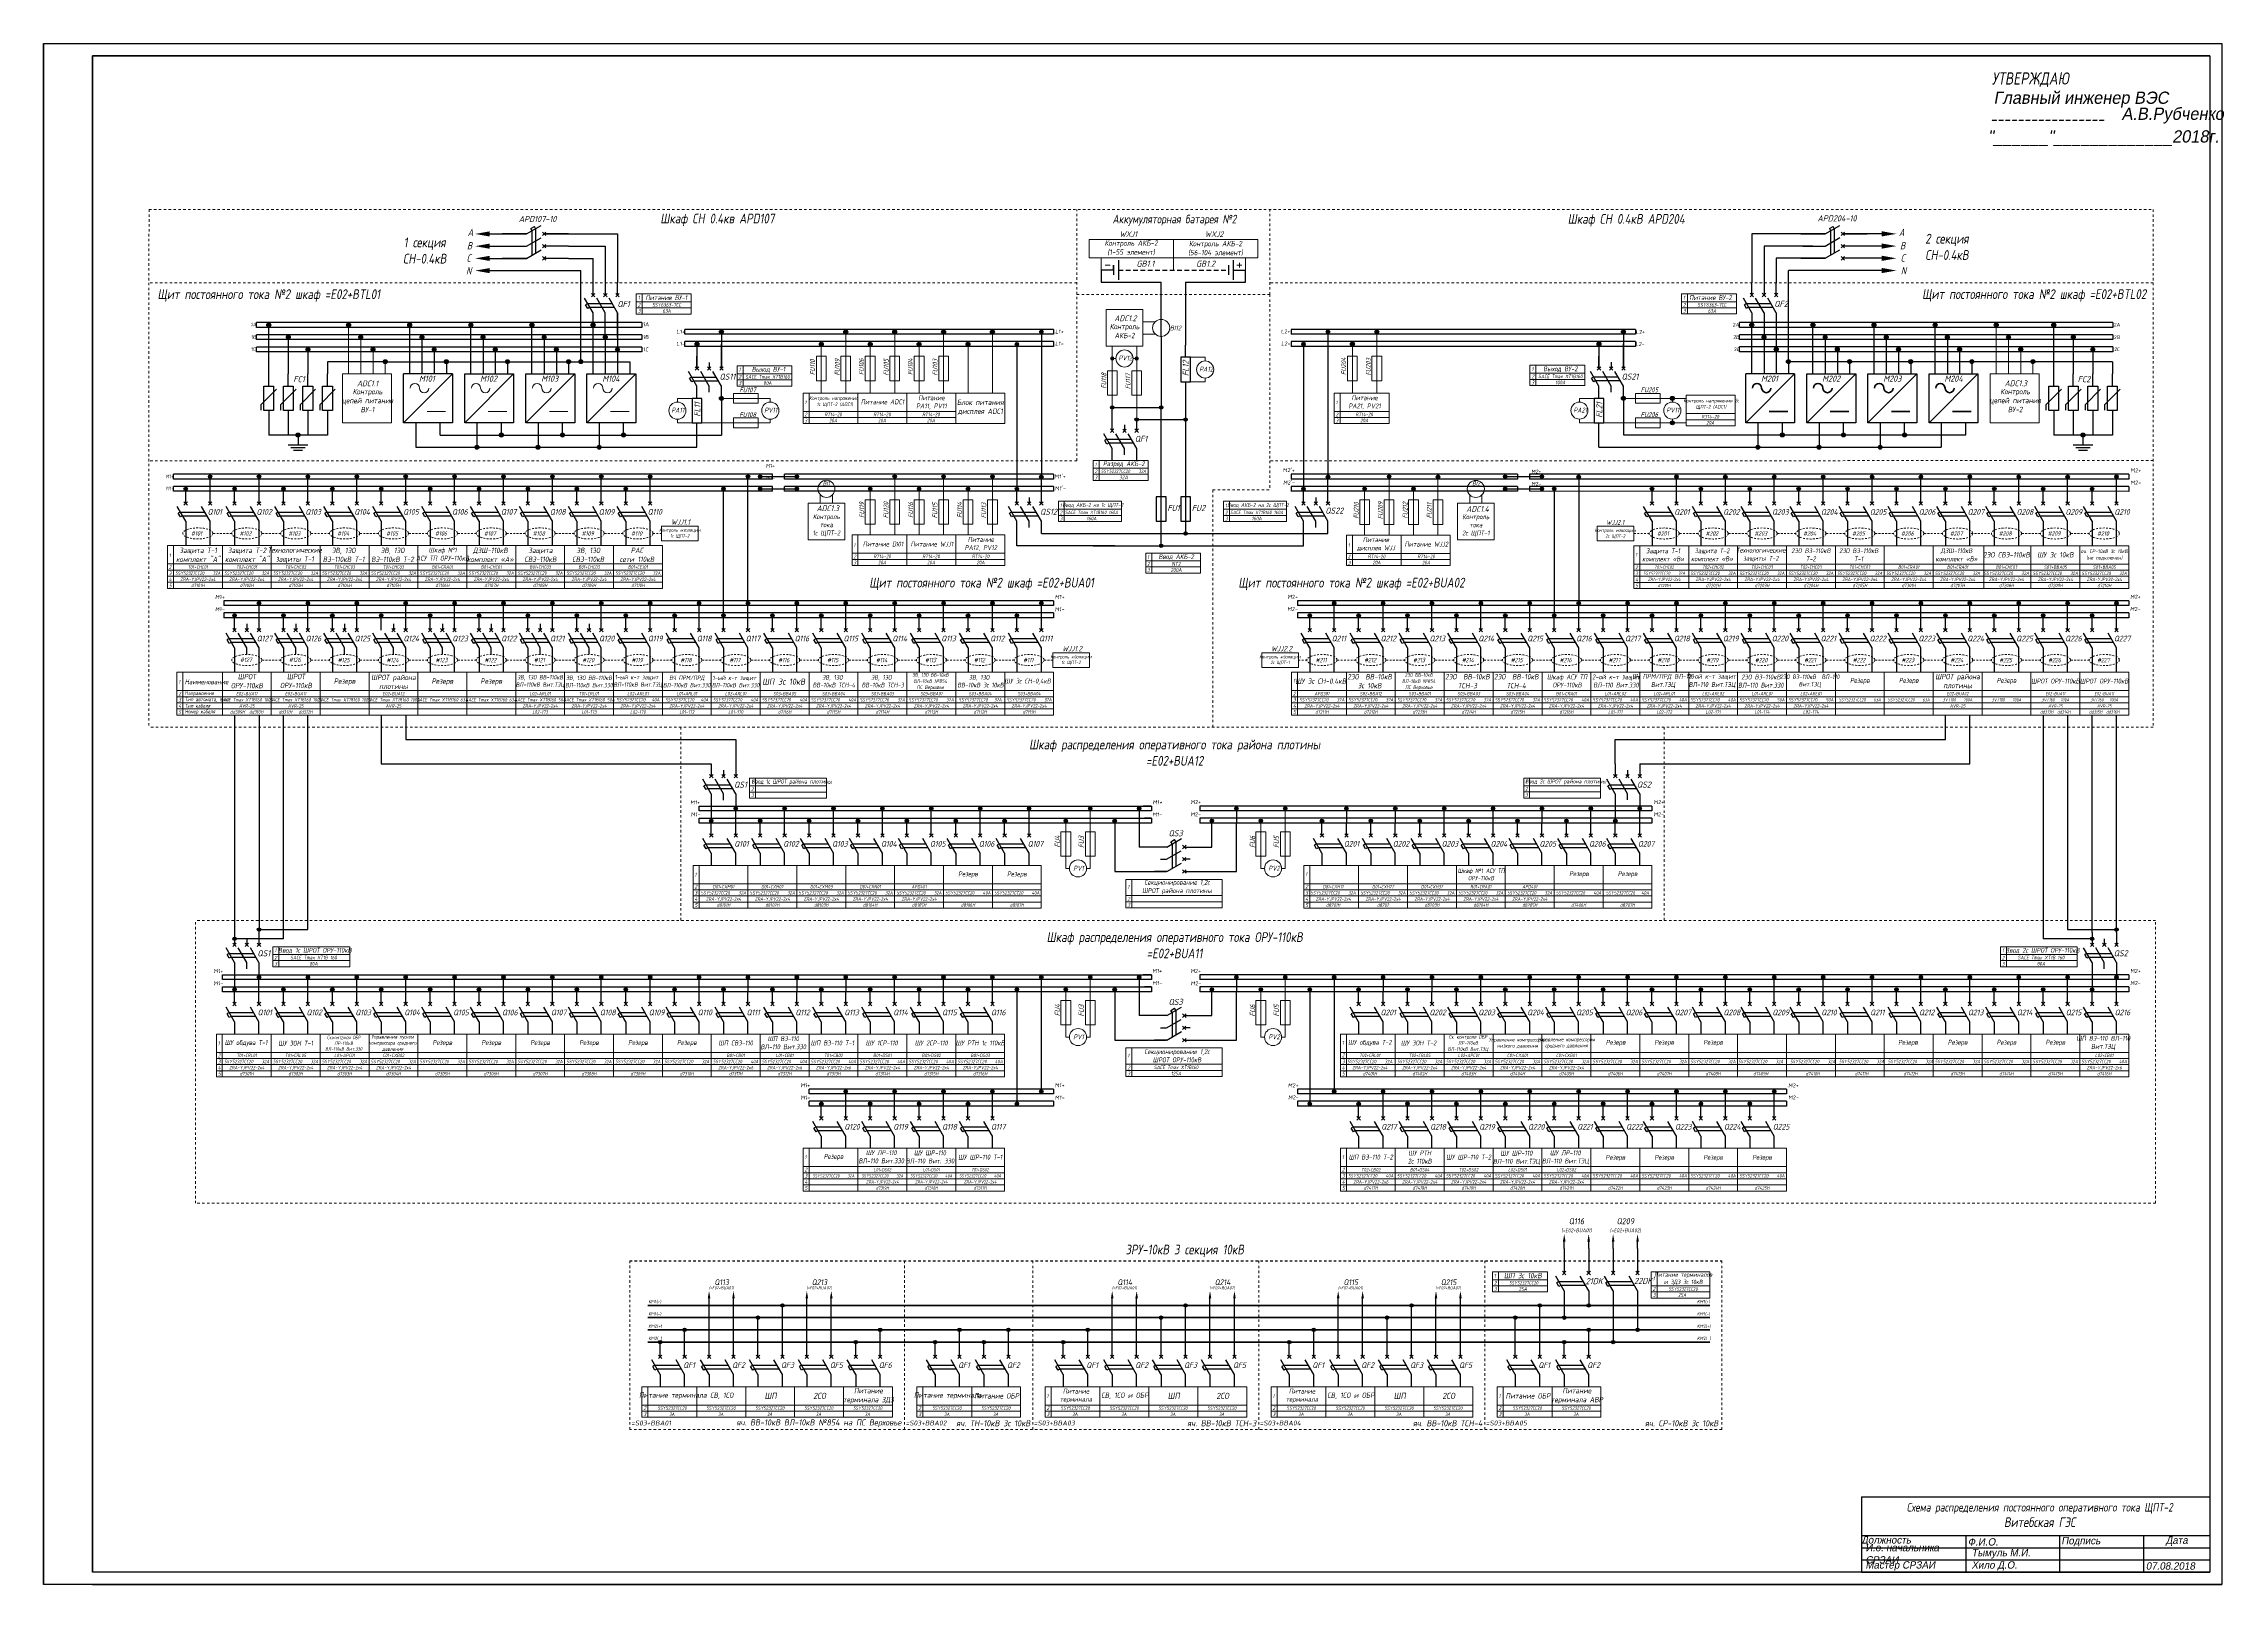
# Model space of a CAD drawing. Header units: millimetres. Extents: x 2704 to 4357, y 2919 to 4427.
# Drawn here: x 3002 to 3894, y 2927 to 3557 of the extents above; entities that cross this region are included whole.
import ezdxf
from ezdxf.enums import TextEntityAlignment as Align

# ---------------------------------------------------------------- set-up
doc = ezdxf.new("R2010")
doc.units = ezdxf.units.MM
doc.linetypes.add('JIS_02_0.7', pattern=[1.35, 0.75, -0.6])
doc.linetypes.add('JIS_02_1.0', pattern=[2, 1, -1])
doc.styles.add('eskdw', font='', dxfattribs={"oblique": 10})
doc.styles.add('GOST', font='', dxfattribs={"oblique": 10, "height": 2.5})
doc.styles.get("Standard").update_dxf_attribs({"font": '', "oblique": 10, "height": 2.5})
doc.styles.add('Гост', font='', dxfattribs={"oblique": 10, "height": 1.4})
doc.styles.add('Шины', font='', dxfattribs={"oblique": 5, "height": 1.2})
doc.styles.get('eskdw').set_extended_font_data('GOST type A')
doc.styles.get('GOST').set_extended_font_data('Mipgost')
doc.styles.get('Standard').set_extended_font_data('GOST type A')
doc.styles.get('Гост').set_extended_font_data('GOST type A')
doc.styles.get('Шины').set_extended_font_data('GOST type B')

msp = doc.modelspace()

# ---------------------------------------------------------------- hatches: boundary and pattern name
for points in [[(3095.12, 3441.62, 1), (3093.52, 3441.62, 1)], [(3103.12, 3436.62, 1), (3101.52, 3436.62, 1)], [(3127.76, 3441.62, 1), (3126.16, 3441.62, 1)], [(3132.76, 3436.62, 1), (3131.16, 3436.62, 1)], [(3152.76, 3441.62, 1), (3151.16, 3441.62, 1)], [(3157.76, 3436.62, 1), (3156.16, 3436.62, 1)], [(3177.76, 3441.62, 1), (3176.16, 3441.62, 1)], [(3182.76, 3436.62, 1), (3181.16, 3436.62, 1)], [(3202.76, 3441.62, 1), (3201.16, 3441.62, 1)], [(3207.76, 3436.62, 1), (3206.16, 3436.62, 1)], [(3227.76, 3441.62, 1), (3226.16, 3441.62, 1)], [(3227.76, 3441.62, 1), (3226.16, 3441.62, 1)], [(3232.76, 3436.62, 1), (3231.16, 3436.62, 1)], [(3232.76, 3436.62, 1), (3231.16, 3436.62, 1)], [(3270.26, 3433.81, 1), (3268.66, 3433.81, 1)], [(3280.26, 3438.81, 1), (3278.66, 3438.81, 1)], [(3321.13, 3433.79, 1), (3319.53, 3433.79, 1)], [(3331.13, 3438.79, 1), (3329.53, 3438.79, 1)], [(3341.13, 3433.79, 1), (3339.53, 3433.79, 1)], [(3351.13, 3438.79, 1), (3349.53, 3438.79, 1)], [(3361.13, 3433.79, 1), (3359.53, 3433.79, 1)], [(3371.13, 3438.79, 1), (3369.53, 3438.79, 1)], [(3381.13, 3433.79, 1), (3379.53, 3433.79, 1)], [(3391.13, 3438.79, 1), (3389.53, 3438.79, 1)], [(3401.03, 3433.81, 1), (3399.63, 3433.81, 1)], [(3411.03, 3438.81, 1), (3409.63, 3438.81, 1)], [(3516.86, 3433.84, -1), (3518.26, 3433.84, -1)], [(3526.86, 3438.84, -1), (3528.26, 3438.84, -1)], [(3538.36, 3433.84, 1), (3536.76, 3433.84, 1)], [(3548.36, 3438.84, 1), (3546.76, 3438.84, 1)], [(3639.22, 3433.83, 1), (3637.62, 3433.83, 1)], [(3649.22, 3438.83, 1), (3647.62, 3438.83, 1)], [(3701.72, 3441.65, 1), (3700.12, 3441.65, 1)], [(3706.72, 3436.65, 1), (3705.12, 3436.65, 1)], [(3726.72, 3441.65, 1), (3725.12, 3441.65, 1)], [(3731.72, 3436.65, 1), (3730.12, 3436.65, 1)], [(3751.72, 3441.65, 1), (3750.12, 3441.65, 1)], [(3756.72, 3436.65, 1), (3755.12, 3436.65, 1)], [(3776.72, 3441.65, 1), (3775.12, 3441.65, 1)], [(3781.72, 3436.65, 1), (3780.12, 3436.65, 1)], [(3801.72, 3441.65, 1), (3800.12, 3441.65, 1)], [(3806.72, 3436.65, 1), (3805.12, 3436.65, 1)], [(3825.22, 3441.62, 1), (3823.62, 3441.62, 1)], [(3833.22, 3436.62, 1), (3831.62, 3436.62, 1)], [(3111.12, 3431.62, 1), (3109.52, 3431.62, 1)], [(3137.76, 3431.62, 1), (3136.16, 3431.62, 1)], [(3142.76, 3426.62, 1), (3141.16, 3426.62, 1)], [(3162.76, 3431.62, 1), (3161.16, 3431.62, 1)], [(3167.76, 3426.62, 1), (3166.16, 3426.62, 1)], [(3187.76, 3431.62, 1), (3186.16, 3431.62, 1)], [(3192.76, 3426.62, 1), (3191.16, 3426.62, 1)], [(3212.76, 3431.62, 1), (3211.16, 3431.62, 1)], [(3217.76, 3426.62, 1), (3216.16, 3426.62, 1)], [(3222.76, 3426.62, 1), (3221.16, 3426.62, 1)], [(3237.76, 3431.62, 1), (3236.16, 3431.62, 1)], [(3237.76, 3431.62, 1), (3236.16, 3431.62, 1)], [(3711.72, 3431.65, 1), (3710.12, 3431.65, 1)], [(3716.72, 3426.65, 1), (3715.12, 3426.65, 1)], [(3736.72, 3431.65, 1), (3735.12, 3431.65, 1)], [(3741.72, 3426.65, 1), (3740.12, 3426.65, 1)], [(3761.72, 3431.65, 1), (3760.12, 3431.65, 1)], [(3766.72, 3426.65, 1), (3765.12, 3426.65, 1)], [(3786.72, 3431.65, 1), (3785.12, 3431.65, 1)], [(3791.72, 3426.65, 1), (3790.12, 3426.65, 1)], [(3811.72, 3431.65, 1), (3810.12, 3431.65, 1)], [(3816.72, 3426.65, 1), (3815.12, 3426.65, 1)], [(3841.22, 3431.62, 1), (3839.62, 3431.62, 1)], [(3278.66, 3411.6, -1), (3280.26, 3411.6, -1)], [(3440.02, 3407.93, 1), (3438.62, 3407.93, 1)], [(3460.02, 3407.93, 1), (3458.62, 3407.93, 1)], [(3647.62, 3411.62, -1), (3649.22, 3411.62, -1)], [(3667.62, 3411.62, -1), (3669.22, 3411.62, -1)], [(3450.02, 3402.93, 1), (3448.62, 3402.93, 1)], [(3470.02, 3402.93, 1), (3468.62, 3402.93, 1)], [(3667.62, 3401.62, -1), (3669.22, 3401.62, -1)], [(3107.08, 3396.62, 1), (3105.48, 3396.62, 1)], [(3180.26, 3391.62, 1), (3178.66, 3391.62, 1)], [(3190.26, 3396.62, 1), (3188.66, 3396.62, 1)], [(3205.26, 3391.62, 1), (3203.66, 3391.62, 1)], [(3215.26, 3396.62, 1), (3213.66, 3396.62, 1)], [(3230.26, 3391.62, 1), (3228.66, 3391.62, 1)], [(3240.26, 3396.62, 1), (3238.66, 3396.62, 1)], [(3702.62, 3391.65, -1), (3704.22, 3391.65, -1)], [(3712.62, 3396.65, -1), (3714.22, 3396.65, -1)], [(3727.62, 3391.65, -1), (3729.22, 3391.65, -1)], [(3737.62, 3396.65, -1), (3739.22, 3396.65, -1)], [(3752.62, 3391.65, -1), (3754.22, 3391.65, -1)], [(3762.62, 3396.65, -1), (3764.22, 3396.65, -1)], [(3837.18, 3396.62, 1), (3835.58, 3396.62, 1)], [(3061.03, 3374.64, 1), (3059.63, 3374.64, 1)], [(3071.03, 3379.64, 1), (3069.63, 3379.64, 1)], [(3081.03, 3374.64, 1), (3079.63, 3374.64, 1)], [(3091.03, 3379.64, 1), (3089.63, 3379.64, 1)], [(3101.03, 3374.64, 1), (3099.63, 3374.64, 1)], [(3111.03, 3379.64, 1), (3109.63, 3379.64, 1)], [(3121.03, 3374.64, 1), (3119.63, 3374.64, 1)], [(3131.03, 3379.64, 1), (3129.63, 3379.64, 1)], [(3141.03, 3374.64, 1), (3139.63, 3374.64, 1)], [(3151.03, 3379.63, 1), (3149.63, 3379.63, 1)], [(3161.03, 3374.64, 1), (3159.63, 3374.64, 1)], [(3171.03, 3379.63, 1), (3169.63, 3379.63, 1)], [(3181.03, 3374.64, 1), (3179.63, 3374.64, 1)], [(3191.03, 3379.63, 1), (3189.63, 3379.63, 1)], [(3201.03, 3374.64, 1), (3199.63, 3374.64, 1)], [(3211.03, 3379.63, 1), (3209.63, 3379.63, 1)], [(3221.03, 3374.64, 1), (3219.63, 3374.64, 1)], [(3231.03, 3379.63, 1), (3229.63, 3379.63, 1)], [(3241.03, 3374.64, 1), (3239.63, 3374.64, 1)], [(3251.03, 3379.63, 1), (3249.63, 3379.63, 1)], [(3281.03, 3374.64, 1), (3279.63, 3374.64, 1)], [(3291.03, 3379.63, 1), (3289.63, 3379.63, 1)], [(3296.03, 3379.65, 1), (3294.63, 3379.65, 1)], [(3296.03, 3374.65, 1), (3294.63, 3374.65, 1)], [(3311.03, 3379.65, 1), (3309.63, 3379.65, 1)], [(3311.03, 3374.65, 1), (3309.63, 3374.65, 1)], [(3341.03, 3374.63, 1), (3339.63, 3374.63, 1)], [(3351.03, 3379.62, 1), (3349.63, 3379.62, 1)], [(3361.03, 3374.63, 1), (3359.63, 3374.63, 1)], [(3371.03, 3379.62, 1), (3369.63, 3379.62, 1)], [(3381.03, 3374.64, 1), (3379.63, 3374.64, 1)], [(3391.03, 3379.63, 1), (3389.63, 3379.63, 1)], [(3401.03, 3374.59, 1), (3399.63, 3374.59, 1)], [(3411.03, 3379.59, 1), (3409.63, 3379.59, 1)], [(3518.26, 3374.59, 1), (3516.86, 3374.59, 1)], [(3528.26, 3379.59, 1), (3526.86, 3379.59, 1)], [(3543.26, 3374.63, 1), (3541.86, 3374.63, 1)], [(3541.86, 3374.62, 1), (3543.26, 3374.62, 1)], [(3551.86, 3379.62, 1), (3553.26, 3379.62, 1)], [(3551.86, 3379.62, 1), (3553.26, 3379.62, 1)], [(3553.26, 3379.62, 1), (3551.86, 3379.62, 1)], [(3563.26, 3374.62, 1), (3561.86, 3374.62, 1)], [(3561.86, 3374.6, 1), (3563.26, 3374.6, 1)], [(3571.86, 3379.6, 1), (3573.26, 3379.6, 1)], [(3571.86, 3379.6, 1), (3573.26, 3379.6, 1)], [(3573.26, 3379.6, 1), (3571.86, 3379.6, 1)], [(3599.36, 3379.62, 1), (3600.76, 3379.62, 1)], [(3599.36, 3374.62, 1), (3600.76, 3374.62, 1)], [(3614.36, 3379.62, 1), (3615.76, 3379.62, 1)], [(3614.36, 3374.62, 1), (3615.76, 3374.62, 1)], [(3620.81, 3374.62, 1), (3619.41, 3374.62, 1)], [(3619.41, 3374.59, 1), (3620.81, 3374.59, 1)], [(3630.81, 3379.6, 1), (3629.41, 3379.6, 1)], [(3629.41, 3379.59, 1), (3630.81, 3379.59, 1)], [(3659.41, 3374.59, 1), (3660.81, 3374.59, 1)], [(3669.41, 3379.59, 1), (3670.81, 3379.59, 1)], [(3679.41, 3374.59, 1), (3680.81, 3374.59, 1)], [(3689.41, 3379.59, 1), (3690.81, 3379.59, 1)], [(3699.41, 3374.59, 1), (3700.81, 3374.59, 1)], [(3709.41, 3379.59, 1), (3710.81, 3379.59, 1)], [(3719.41, 3374.57, 1), (3720.81, 3374.57, 1)], [(3729.41, 3379.57, 1), (3730.81, 3379.57, 1)], [(3739.41, 3374.59, 1), (3740.81, 3374.59, 1)], [(3749.41, 3379.59, 1), (3750.81, 3379.59, 1)], [(3759.41, 3374.59, 1), (3760.81, 3374.59, 1)], [(3769.41, 3379.59, 1), (3770.81, 3379.59, 1)], [(3779.41, 3374.59, 1), (3780.81, 3374.59, 1)], [(3779.41, 3374.59, 1), (3780.81, 3374.59, 1)], [(3779.41, 3374.59, 1), (3780.81, 3374.59, 1)], [(3789.41, 3379.59, 1), (3790.81, 3379.59, 1)], [(3799.41, 3374.59, 1), (3800.81, 3374.59, 1)], [(3799.41, 3374.59, 1), (3800.81, 3374.59, 1)], [(3809.41, 3379.59, 1), (3810.81, 3379.59, 1)], [(3809.41, 3379.59, 1), (3810.81, 3379.59, 1)], [(3819.41, 3374.59, 1), (3820.81, 3374.59, 1)], [(3829.41, 3379.59, 1), (3830.81, 3379.59, 1)], [(3839.41, 3374.59, 1), (3840.81, 3374.59, 1)], [(3849.41, 3379.59, 1), (3850.81, 3379.59, 1)], [(3470.02, 3356.36, 1), (3468.62, 3356.36, 1)], [(3460.02, 3351.36, 1), (3458.62, 3351.36, 1)], [(3091.03, 3327.86, 1), (3089.63, 3327.86, 1)], [(3111.03, 3327.86, 1), (3109.63, 3327.86, 1)], [(3131.03, 3327.86, 1), (3129.63, 3327.86, 1)], [(3151.03, 3327.86, 1), (3149.63, 3327.86, 1)], [(3171.03, 3327.86, 1), (3169.63, 3327.86, 1)], [(3191.03, 3327.86, 1), (3189.63, 3327.86, 1)], [(3211.03, 3327.86, 1), (3209.63, 3327.86, 1)], [(3231.03, 3327.86, 1), (3229.63, 3327.86, 1)], [(3251.03, 3327.86, 1), (3249.63, 3327.86, 1)], [(3271.03, 3327.86, 1), (3269.63, 3327.86, 1)], [(3291.03, 3327.86, 1), (3289.63, 3327.86, 1)], [(3311.03, 3327.86, 1), (3309.63, 3327.86, 1)], [(3331.03, 3327.86, 1), (3329.63, 3327.86, 1)], [(3351.03, 3327.86, 1), (3349.63, 3327.86, 1)], [(3351.03, 3327.86, 1), (3349.63, 3327.86, 1)], [(3371.03, 3327.86, 1), (3369.63, 3327.86, 1)], [(3391.03, 3327.86, 1), (3389.63, 3327.86, 1)], [(3411.03, 3327.86, 1), (3409.63, 3327.86, 1)], [(3529.41, 3327.86, 1), (3530.81, 3327.86, 1)], [(3549.41, 3327.86, 1), (3550.81, 3327.86, 1)], [(3569.41, 3327.86, 1), (3570.81, 3327.86, 1)], [(3569.41, 3327.86, 1), (3570.81, 3327.86, 1)], [(3589.41, 3327.86, 1), (3590.81, 3327.86, 1)], [(3589.41, 3327.86, 1), (3590.81, 3327.86, 1)], [(3609.41, 3327.86, 1), (3610.81, 3327.86, 1)], [(3629.41, 3327.86, 1), (3630.81, 3327.86, 1)], [(3649.41, 3327.86, 1), (3650.81, 3327.86, 1)], [(3669.41, 3327.86, 1), (3670.81, 3327.86, 1)], [(3689.41, 3327.86, 1), (3690.81, 3327.86, 1)], [(3709.41, 3327.86, 1), (3710.81, 3327.86, 1)], [(3709.41, 3327.86, 1), (3710.81, 3327.86, 1)], [(3729.41, 3327.86, 1), (3730.81, 3327.86, 1)], [(3749.41, 3327.86, 1), (3750.81, 3327.86, 1)], [(3769.41, 3327.86, 1), (3770.81, 3327.86, 1)], [(3789.41, 3327.86, 1), (3790.81, 3327.86, 1)], [(3809.41, 3327.86, 1), (3810.81, 3327.86, 1)], [(3829.41, 3327.86, 1), (3830.81, 3327.86, 1)], [(3849.41, 3327.86, 1), (3850.81, 3327.86, 1)], [(3081.03, 3322.86, 1), (3079.63, 3322.86, 1)], [(3101.03, 3322.86, 1), (3099.63, 3322.86, 1)], [(3121.03, 3322.86, 1), (3119.63, 3322.86, 1)], [(3141.03, 3322.86, 1), (3139.63, 3322.86, 1)], [(3161.03, 3322.86, 1), (3159.63, 3322.86, 1)], [(3181.03, 3322.86, 1), (3179.63, 3322.86, 1)], [(3201.03, 3322.86, 1), (3199.63, 3322.86, 1)], [(3221.03, 3322.86, 1), (3219.63, 3322.86, 1)], [(3241.03, 3322.86, 1), (3239.63, 3322.86, 1)], [(3261.03, 3322.86, 1), (3259.63, 3322.86, 1)], [(3281.03, 3322.86, 1), (3279.63, 3322.86, 1)], [(3301.03, 3322.86, 1), (3299.63, 3322.86, 1)], [(3321.03, 3322.86, 1), (3319.63, 3322.86, 1)], [(3341.03, 3322.86, 1), (3339.63, 3322.86, 1)], [(3341.03, 3322.86, 1), (3339.63, 3322.86, 1)], [(3361.03, 3322.86, 1), (3359.63, 3322.86, 1)], [(3381.03, 3322.86, 1), (3379.63, 3322.86, 1)], [(3401.03, 3322.86, 1), (3399.63, 3322.86, 1)], [(3519.41, 3322.86, 1), (3520.81, 3322.86, 1)], [(3539.41, 3322.86, 1), (3540.81, 3322.86, 1)], [(3559.41, 3322.86, 1), (3560.81, 3322.86, 1)], [(3579.41, 3322.86, 1), (3580.81, 3322.86, 1)], [(3599.41, 3322.86, 1), (3600.81, 3322.86, 1)], [(3619.41, 3322.86, 1), (3620.81, 3322.86, 1)], [(3639.41, 3322.86, 1), (3640.81, 3322.86, 1)], [(3659.41, 3322.86, 1), (3660.81, 3322.86, 1)], [(3679.41, 3322.86, 1), (3680.81, 3322.86, 1)], [(3699.41, 3322.86, 1), (3700.81, 3322.86, 1)], [(3699.41, 3322.86, 1), (3700.81, 3322.86, 1)], [(3719.41, 3322.86, 1), (3720.81, 3322.86, 1)], [(3739.41, 3322.86, 1), (3740.81, 3322.86, 1)], [(3759.41, 3322.86, 1), (3760.81, 3322.86, 1)], [(3779.41, 3322.86, 1), (3780.81, 3322.86, 1)], [(3799.41, 3322.86, 1), (3800.81, 3322.86, 1)], [(3819.41, 3322.86, 1), (3820.81, 3322.86, 1)], [(3839.41, 3322.86, 1), (3840.81, 3322.86, 1)], [(3276.02, 3238.9, 1), (3274.62, 3238.9, 1)], [(3276.02, 3238.9, 1), (3274.62, 3238.9, 1)], [(3286.02, 3243.9, 1), (3284.62, 3243.9, 1)], [(3286.02, 3243.9, 1), (3284.62, 3243.9, 1)], [(3296.02, 3238.9, 1), (3294.62, 3238.9, 1)], [(3296.02, 3238.9, 1), (3294.62, 3238.9, 1)], [(3306.02, 3243.9, 1), (3304.62, 3243.9, 1)], [(3306.02, 3243.9, 1), (3304.62, 3243.9, 1)], [(3316.02, 3238.9, 1), (3314.62, 3238.9, 1)], [(3316.02, 3238.9, 1), (3314.62, 3238.9, 1)], [(3326.02, 3243.9, 1), (3324.62, 3243.9, 1)], [(3336.02, 3238.9, 1), (3334.62, 3238.9, 1)], [(3336.02, 3238.9, 1), (3334.62, 3238.9, 1)], [(3346.02, 3243.9, 1), (3344.62, 3243.9, 1)], [(3346.02, 3243.9, 1), (3344.62, 3243.9, 1)], [(3356.02, 3238.9, 1), (3354.62, 3238.9, 1)], [(3366.02, 3243.9, 1), (3364.62, 3243.9, 1)], [(3376.02, 3238.9, 1), (3374.62, 3238.9, 1)], [(3386.02, 3243.9, 1), (3384.62, 3243.9, 1)], [(3396.02, 3238.9, 1), (3394.62, 3238.9, 1)], [(3406.02, 3243.9, 1), (3404.62, 3243.9, 1)], [(3421.02, 3238.9, 1), (3419.62, 3238.9, 1)], [(3421.02, 3238.9, 1), (3419.62, 3238.9, 1)], [(3421.02, 3238.9, 1), (3419.62, 3238.9, 1)], [(3421.02, 3238.9, 1), (3419.62, 3238.9, 1)], [(3431.02, 3243.9, 1), (3429.62, 3243.9, 1)], [(3431.02, 3243.9, 1), (3429.62, 3243.9, 1)], [(3431.02, 3243.9, 1), (3429.62, 3243.9, 1)], [(3441.02, 3238.9, 1), (3439.62, 3238.9, 1)], [(3441.02, 3238.9, 1), (3439.62, 3238.9, 1)], [(3451.02, 3243.9, 1), (3449.62, 3243.9, 1)], [(3480.81, 3238.9, 1), (3479.41, 3238.9, 1)], [(3480.81, 3238.9, 1), (3479.41, 3238.9, 1)], [(3490.81, 3243.9, 1), (3489.41, 3243.9, 1)], [(3490.81, 3243.9, 1), (3489.41, 3243.9, 1)], [(3500.8, 3238.9, 1), (3499.4, 3238.9, 1)], [(3500.8, 3238.9, 1), (3499.4, 3238.9, 1)], [(3500.8, 3238.9, 1), (3499.4, 3238.9, 1)], [(3500.8, 3238.9, 1), (3499.4, 3238.9, 1)], [(3510.8, 3243.9, 1), (3509.4, 3243.9, 1)], [(3510.8, 3243.9, 1), (3509.4, 3243.9, 1)], [(3510.8, 3243.9, 1), (3509.4, 3243.9, 1)], [(3525.81, 3238.9, 1), (3524.41, 3238.9, 1)], [(3525.81, 3238.9, 1), (3524.41, 3238.9, 1)], [(3525.81, 3238.9, 1), (3524.41, 3238.9, 1)], [(3535.81, 3243.9, 1), (3534.41, 3243.9, 1)], [(3535.81, 3243.9, 1), (3534.41, 3243.9, 1)], [(3545.81, 3238.9, 1), (3544.41, 3238.9, 1)], [(3545.81, 3238.9, 1), (3544.41, 3238.9, 1)], [(3555.81, 3243.9, 1), (3554.41, 3243.9, 1)], [(3555.81, 3243.9, 1), (3554.41, 3243.9, 1)], [(3565.81, 3238.9, 1), (3564.41, 3238.9, 1)], [(3565.81, 3238.9, 1), (3564.41, 3238.9, 1)], [(3575.81, 3243.9, 1), (3574.41, 3243.9, 1)], [(3575.81, 3243.9, 1), (3574.41, 3243.9, 1)], [(3585.8, 3238.9, 1), (3584.4, 3238.9, 1)], [(3585.8, 3238.9, 1), (3584.4, 3238.9, 1)], [(3595.8, 3243.9, 1), (3594.4, 3243.9, 1)], [(3595.8, 3243.9, 1), (3594.4, 3243.9, 1)], [(3605.8, 3238.9, 1), (3604.4, 3238.9, 1)], [(3605.8, 3238.9, 1), (3604.4, 3238.9, 1)], [(3615.8, 3243.9, 1), (3614.4, 3243.9, 1)], [(3625.8, 3238.9, 1), (3624.4, 3238.9, 1)], [(3625.8, 3238.9, 1), (3624.4, 3238.9, 1)], [(3635.8, 3243.9, 1), (3634.4, 3243.9, 1)], [(3635.8, 3243.9, 1), (3634.4, 3243.9, 1)], [(3645.8, 3238.93, 1), (3644.4, 3238.93, 1)], [(3645.8, 3238.93, 1), (3644.4, 3238.93, 1)], [(3645.8, 3238.93, 1), (3644.4, 3238.93, 1)], [(3645.8, 3238.93, 1), (3644.4, 3238.93, 1)], [(3645.8, 3238.9, 1), (3644.4, 3238.9, 1)], [(3655.8, 3243.93, 1), (3654.4, 3243.93, 1)], [(3655.8, 3243.93, 1), (3654.4, 3243.93, 1)], [(3655.8, 3243.9, 1), (3654.4, 3243.9, 1)], [(3089.63, 3194.41, 1), (3091.03, 3194.41, 1)], [(3849.41, 3194.41, 1), (3850.81, 3194.41, 1)], [(3079.63, 3190.66, 1), (3081.03, 3190.66, 1)], [(3839.41, 3190.66, 1), (3840.81, 3190.66, 1)], [(3091.03, 3174.95, 1), (3089.63, 3174.95, 1)], [(3091.03, 3174.95, 1), (3089.63, 3174.95, 1)], [(3111.02, 3174.95, 1), (3109.62, 3174.95, 1)], [(3111.02, 3174.95, 1), (3109.62, 3174.95, 1)], [(3131.02, 3174.95, 1), (3129.62, 3174.95, 1)], [(3151.02, 3174.95, 1), (3149.62, 3174.95, 1)], [(3151.02, 3174.95, 1), (3149.62, 3174.95, 1)], [(3171.02, 3174.95, 1), (3169.62, 3174.95, 1)], [(3191.02, 3174.95, 1), (3189.62, 3174.95, 1)], [(3211.02, 3174.95, 1), (3209.62, 3174.95, 1)], [(3231.02, 3174.95, 1), (3229.62, 3174.95, 1)], [(3231.02, 3174.95, 1), (3229.62, 3174.95, 1)], [(3251.02, 3174.95, 1), (3249.62, 3174.95, 1)], [(3251.02, 3174.95, 1), (3249.62, 3174.95, 1)], [(3271.02, 3174.95, 1), (3269.62, 3174.95, 1)], [(3271.02, 3174.95, 1), (3269.62, 3174.95, 1)], [(3291.02, 3174.95, 1), (3289.62, 3174.95, 1)], [(3291.02, 3174.95, 1), (3289.62, 3174.95, 1)], [(3311.02, 3174.95, 1), (3309.62, 3174.95, 1)], [(3311.02, 3174.95, 1), (3309.62, 3174.95, 1)], [(3331.02, 3174.95, 1), (3329.62, 3174.95, 1)], [(3331.02, 3174.95, 1), (3329.62, 3174.95, 1)], [(3351.02, 3174.95, 1), (3349.62, 3174.95, 1)], [(3351.02, 3174.95, 1), (3349.62, 3174.95, 1)], [(3371.02, 3174.95, 1), (3369.62, 3174.95, 1)], [(3391.02, 3174.95, 1), (3389.62, 3174.95, 1)], [(3391.02, 3174.95, 1), (3389.62, 3174.95, 1)], [(3411.02, 3174.95, 1), (3409.62, 3174.95, 1)], [(3431.02, 3174.95, 1), (3429.62, 3174.95, 1)], [(3431.02, 3174.95, 1), (3429.62, 3174.95, 1)], [(3431.02, 3174.95, 1), (3429.62, 3174.95, 1)], [(3451.02, 3174.95, 1), (3449.62, 3174.95, 1)], [(3490.81, 3174.95, 1), (3489.41, 3174.95, 1)], [(3490.81, 3174.95, 1), (3489.41, 3174.95, 1)], [(3510.8, 3174.95, 1), (3509.4, 3174.95, 1)], [(3510.8, 3174.95, 1), (3509.4, 3174.95, 1)], [(3510.8, 3174.95, 1), (3509.4, 3174.95, 1)], [(3530.8, 3174.95, 1), (3529.4, 3174.95, 1)], [(3530.8, 3174.95, 1), (3529.4, 3174.95, 1)], [(3550.8, 3174.95, 1), (3549.4, 3174.95, 1)], [(3550.8, 3174.95, 1), (3549.4, 3174.95, 1)], [(3570.8, 3174.95, 1), (3569.4, 3174.95, 1)], [(3570.8, 3174.95, 1), (3569.4, 3174.95, 1)], [(3590.8, 3174.95, 1), (3589.4, 3174.95, 1)], [(3590.8, 3174.95, 1), (3589.4, 3174.95, 1)], [(3610.8, 3174.95, 1), (3609.4, 3174.95, 1)], [(3610.8, 3174.95, 1), (3609.4, 3174.95, 1)], [(3630.8, 3174.95, 1), (3629.4, 3174.95, 1)], [(3650.8, 3174.95, 1), (3649.4, 3174.95, 1)], [(3650.8, 3174.95, 1), (3649.4, 3174.95, 1)], [(3670.8, 3174.95, 1), (3669.4, 3174.95, 1)], [(3690.8, 3174.95, 1), (3689.4, 3174.95, 1)], [(3710.8, 3174.95, 1), (3709.4, 3174.95, 1)], [(3730.8, 3174.95, 1), (3729.4, 3174.95, 1)], [(3750.8, 3174.95, 1), (3749.4, 3174.95, 1)], [(3770.8, 3174.95, 1), (3769.4, 3174.95, 1)], [(3790.8, 3174.95, 1), (3789.4, 3174.95, 1)], [(3810.8, 3174.95, 1), (3809.4, 3174.95, 1)], [(3830.8, 3174.95, 1), (3829.4, 3174.95, 1)], [(3850.8, 3174.95, 1), (3849.4, 3174.95, 1)], [(3850.8, 3174.95, 1), (3849.4, 3174.95, 1)], [(3081.03, 3169.95, 1), (3079.63, 3169.95, 1)], [(3081.03, 3169.95, 1), (3079.63, 3169.95, 1)], [(3101.02, 3169.95, 1), (3099.62, 3169.95, 1)], [(3101.02, 3169.95, 1), (3099.62, 3169.95, 1)], [(3121.02, 3169.95, 1), (3119.62, 3169.95, 1)], [(3121.02, 3169.95, 1), (3119.62, 3169.95, 1)], [(3141.02, 3169.95, 1), (3139.62, 3169.95, 1)], [(3141.02, 3169.95, 1), (3139.62, 3169.95, 1)], [(3161.02, 3169.95, 1), (3159.62, 3169.95, 1)], [(3181.02, 3169.95, 1), (3179.62, 3169.95, 1)], [(3201.02, 3169.95, 1), (3199.62, 3169.95, 1)], [(3221.02, 3169.95, 1), (3219.62, 3169.95, 1)], [(3221.02, 3169.95, 1), (3219.62, 3169.95, 1)], [(3221.02, 3169.95, 1), (3219.62, 3169.95, 1)], [(3241.02, 3169.95, 1), (3239.62, 3169.95, 1)], [(3241.02, 3169.95, 1), (3239.62, 3169.95, 1)], [(3241.02, 3169.95, 1), (3239.62, 3169.95, 1)], [(3261.02, 3169.95, 1), (3259.62, 3169.95, 1)], [(3261.02, 3169.95, 1), (3259.62, 3169.95, 1)], [(3261.02, 3169.95, 1), (3259.62, 3169.95, 1)], [(3281.02, 3169.95, 1), (3279.62, 3169.95, 1)], [(3281.02, 3169.95, 1), (3279.62, 3169.95, 1)], [(3281.02, 3169.95, 1), (3279.62, 3169.95, 1)], [(3301.02, 3169.95, 1), (3299.62, 3169.95, 1)], [(3301.02, 3169.95, 1), (3299.62, 3169.95, 1)], [(3321.02, 3169.95, 1), (3319.62, 3169.95, 1)], [(3321.02, 3169.95, 1), (3319.62, 3169.95, 1)], [(3341.02, 3169.95, 1), (3339.62, 3169.95, 1)], [(3341.02, 3169.95, 1), (3339.62, 3169.95, 1)], [(3361.02, 3169.95, 1), (3359.62, 3169.95, 1)], [(3361.02, 3169.95, 1), (3359.62, 3169.95, 1)], [(3381.02, 3169.95, 1), (3379.62, 3169.95, 1)], [(3381.02, 3169.95, 1), (3379.62, 3169.95, 1)], [(3401.02, 3169.95, 1), (3399.62, 3169.95, 1)], [(3421.02, 3169.95, 1), (3419.62, 3169.95, 1)], [(3421.02, 3169.95, 1), (3419.62, 3169.95, 1)], [(3421.02, 3169.95, 1), (3419.62, 3169.95, 1)], [(3421.02, 3169.95, 1), (3419.62, 3169.95, 1)], [(3441.02, 3169.95, 1), (3439.62, 3169.95, 1)], [(3441.02, 3169.95, 1), (3439.62, 3169.95, 1)], [(3480.81, 3169.95, 1), (3479.41, 3169.95, 1)], [(3480.81, 3169.95, 1), (3479.41, 3169.95, 1)], [(3500.8, 3169.95, 1), (3499.4, 3169.95, 1)], [(3500.8, 3169.95, 1), (3499.4, 3169.95, 1)], [(3500.8, 3169.95, 1), (3499.4, 3169.95, 1)], [(3500.8, 3169.95, 1), (3499.4, 3169.95, 1)], [(3520.8, 3169.95, 1), (3519.4, 3169.95, 1)], [(3520.8, 3169.95, 1), (3519.4, 3169.95, 1)], [(3520.8, 3169.95, 1), (3519.4, 3169.95, 1)], [(3540.8, 3169.95, 1), (3539.4, 3169.95, 1)], [(3540.8, 3169.95, 1), (3539.4, 3169.95, 1)], [(3540.8, 3169.95, 1), (3539.4, 3169.95, 1)], [(3560.8, 3169.95, 1), (3559.4, 3169.95, 1)], [(3560.8, 3169.95, 1), (3559.4, 3169.95, 1)], [(3580.8, 3169.95, 1), (3579.4, 3169.95, 1)], [(3580.8, 3169.95, 1), (3579.4, 3169.95, 1)], [(3600.8, 3169.95, 1), (3599.4, 3169.95, 1)], [(3600.8, 3169.95, 1), (3599.4, 3169.95, 1)], [(3620.8, 3169.95, 1), (3619.4, 3169.95, 1)], [(3620.8, 3169.95, 1), (3619.4, 3169.95, 1)], [(3640.8, 3169.95, 1), (3639.4, 3169.95, 1)], [(3640.8, 3169.95, 1), (3639.4, 3169.95, 1)], [(3660.8, 3169.95, 1), (3659.4, 3169.95, 1)], [(3680.8, 3169.95, 1), (3679.4, 3169.95, 1)], [(3700.8, 3169.95, 1), (3699.4, 3169.95, 1)], [(3700.8, 3169.95, 1), (3699.4, 3169.95, 1)], [(3720.8, 3169.95, 1), (3719.4, 3169.95, 1)], [(3720.8, 3169.95, 1), (3719.4, 3169.95, 1)], [(3740.8, 3169.95, 1), (3739.4, 3169.95, 1)], [(3740.8, 3169.95, 1), (3739.4, 3169.95, 1)], [(3760.8, 3169.95, 1), (3759.4, 3169.95, 1)], [(3760.8, 3169.95, 1), (3759.4, 3169.95, 1)], [(3780.8, 3169.95, 1), (3779.4, 3169.95, 1)], [(3780.8, 3169.95, 1), (3779.4, 3169.95, 1)], [(3800.8, 3169.95, 1), (3799.4, 3169.95, 1)], [(3800.8, 3169.95, 1), (3799.4, 3169.95, 1)], [(3820.8, 3169.95, 1), (3819.4, 3169.95, 1)], [(3820.8, 3169.95, 1), (3819.4, 3169.95, 1)], [(3840.8, 3169.95, 1), (3839.4, 3169.95, 1)], [(3840.8, 3169.95, 1), (3839.4, 3169.95, 1)], [(3840.8, 3169.95, 1), (3839.4, 3169.95, 1)], [(3840.8, 3169.95, 1), (3839.4, 3169.95, 1)], [(3321.02, 3123.21, 1), (3319.62, 3123.21, 1)], [(3331.02, 3128.21, 1), (3329.62, 3128.21, 1)], [(3341.02, 3123.21, 1), (3339.62, 3123.21, 1)], [(3351.02, 3128.21, 1), (3349.62, 3128.21, 1)], [(3361.02, 3123.21, 1), (3359.62, 3123.21, 1)], [(3371.02, 3128.21, 1), (3369.62, 3128.21, 1)], [(3381.02, 3123.21, 1), (3379.62, 3123.21, 1)], [(3391.02, 3128.21, 1), (3389.62, 3128.21, 1)], [(3401.02, 3123.21, 1), (3399.62, 3123.21, 1)], [(3411.02, 3128.21, 1), (3409.62, 3128.21, 1)], [(3520.81, 3123.21, 1), (3519.41, 3123.21, 1)], [(3520.81, 3123.21, 1), (3519.41, 3123.21, 1)], [(3530.81, 3128.21, 1), (3529.41, 3128.21, 1)], [(3540.81, 3123.21, 1), (3539.41, 3123.21, 1)], [(3540.81, 3123.21, 1), (3539.41, 3123.21, 1)], [(3550.81, 3128.21, 1), (3549.41, 3128.21, 1)], [(3560.81, 3123.21, 1), (3559.41, 3123.21, 1)], [(3560.81, 3123.21, 1), (3559.41, 3123.21, 1)], [(3570.81, 3128.21, 1), (3569.41, 3128.21, 1)], [(3580.81, 3123.21, 1), (3579.41, 3123.21, 1)], [(3580.81, 3123.21, 1), (3579.41, 3123.21, 1)], [(3590.81, 3128.21, 1), (3589.41, 3128.21, 1)], [(3600.81, 3123.21, 1), (3599.41, 3123.21, 1)], [(3600.81, 3123.21, 1), (3599.41, 3123.21, 1)], [(3610.81, 3128.21, 1), (3609.41, 3128.21, 1)], [(3620.81, 3123.21, 1), (3619.41, 3123.21, 1)], [(3630.81, 3128.21, 1), (3629.41, 3128.21, 1)], [(3640.81, 3123.21, 1), (3639.41, 3123.21, 1)], [(3650.81, 3128.21, 1), (3649.41, 3128.21, 1)], [(3660.81, 3123.21, 1), (3659.41, 3123.21, 1)], [(3670.81, 3128.21, 1), (3669.41, 3128.21, 1)], [(3680.81, 3123.21, 1), (3679.41, 3123.21, 1)], [(3690.81, 3128.21, 1), (3689.41, 3128.21, 1)], [(3700.81, 3123.21, 1), (3699.41, 3123.21, 1)], [(3710.81, 3128.21, 1), (3709.41, 3128.21, 1)], [(3295.11, 3035.73, 1), (3293.71, 3035.73, 1)], [(3295.11, 3035.73, 1), (3293.71, 3035.73, 1)], [(3305.11, 3040.73, 1), (3303.71, 3040.73, 1)], [(3305.11, 3040.73, 1), (3303.71, 3040.73, 1)], [(3460.01, 3035.73, 1), (3458.61, 3035.73, 1)], [(3460.01, 3035.73, 1), (3458.61, 3035.73, 1)], [(3470.01, 3040.73, 1), (3468.61, 3040.73, 1)], [(3470.01, 3040.73, 1), (3468.61, 3040.73, 1)], [(3552.45, 3035.73, 1), (3551.05, 3035.73, 1)], [(3552.45, 3035.73, 1), (3551.05, 3035.73, 1)], [(3562.45, 3040.73, 1), (3561.05, 3040.73, 1)], [(3562.45, 3040.73, 1), (3561.05, 3040.73, 1)], [(3604.9, 3035.73, 1), (3603.5, 3035.73, 1)], [(3604.9, 3035.73, 1), (3603.5, 3035.73, 1)], [(3614.9, 3040.73, 1), (3613.5, 3040.73, 1)], [(3614.9, 3040.73, 1), (3613.5, 3040.73, 1)], [(3624.9, 3035.73, 1), (3623.5, 3035.73, 1)], [(3624.9, 3035.73, 1), (3623.5, 3035.73, 1)], [(3634.9, 3040.73, 1), (3633.5, 3040.73, 1)], [(3634.9, 3040.73, 1), (3633.5, 3040.73, 1)], [(3255.11, 3025.73, 1), (3253.71, 3025.73, 1)], [(3255.11, 3025.73, 1), (3253.71, 3025.73, 1)], [(3255.11, 3025.73, 1), (3253.71, 3025.73, 1)], [(3265.11, 3030.73, 1), (3263.71, 3030.73, 1)], [(3265.11, 3030.73, 1), (3263.71, 3030.73, 1)], [(3335.11, 3025.73, 1), (3333.71, 3025.73, 1)], [(3335.11, 3025.73, 1), (3333.71, 3025.73, 1)], [(3335.11, 3025.73, 1), (3333.71, 3025.73, 1)], [(3345.11, 3030.73, 1), (3343.71, 3030.73, 1)], [(3345.11, 3030.73, 1), (3343.71, 3030.73, 1)], [(3367.56, 3025.73, 1), (3366.16, 3025.73, 1)], [(3367.56, 3025.73, 1), (3366.16, 3025.73, 1)], [(3367.56, 3025.73, 1), (3366.16, 3025.73, 1)], [(3377.56, 3030.73, 1), (3376.16, 3030.73, 1)], [(3377.56, 3030.73, 1), (3376.16, 3030.73, 1)], [(3387.56, 3025.73, 1), (3386.16, 3025.73, 1)], [(3387.56, 3025.73, 1), (3386.16, 3025.73, 1)], [(3387.56, 3025.73, 1), (3386.16, 3025.73, 1)], [(3397.56, 3030.73, 1), (3396.16, 3030.73, 1)], [(3397.56, 3030.73, 1), (3396.16, 3030.73, 1)], [(3420.01, 3025.73, 1), (3418.61, 3025.73, 1)], [(3420.01, 3025.73, 1), (3418.61, 3025.73, 1)], [(3420.01, 3025.73, 1), (3418.61, 3025.73, 1)], [(3430.01, 3030.73, 1), (3428.61, 3030.73, 1)], [(3430.01, 3030.73, 1), (3428.61, 3030.73, 1)], [(3512.45, 3025.73, 1), (3511.05, 3025.73, 1)], [(3512.45, 3025.73, 1), (3511.05, 3025.73, 1)], [(3512.45, 3025.73, 1), (3511.05, 3025.73, 1)], [(3522.45, 3030.73, 1), (3521.05, 3030.73, 1)], [(3522.45, 3030.73, 1), (3521.05, 3030.73, 1)], [(3624.9, 3025.73, 1), (3623.5, 3025.73, 1)], [(3624.9, 3025.73, 1), (3623.5, 3025.73, 1)], [(3634.9, 3030.73, 1), (3633.5, 3030.73, 1)], [(3634.9, 3030.73, 1), (3633.5, 3030.73, 1)], [(3644.9, 3025.73, 1), (3643.5, 3025.73, 1)], [(3644.9, 3025.73, 1), (3643.5, 3025.73, 1)], [(3654.9, 3030.73, 1), (3653.5, 3030.73, 1)], [(3654.9, 3030.73, 1), (3653.5, 3030.73, 1)]]:
    msp.add_hatch(color=256).paths.add_polyline_path(points)
at = {"lineweight": 15}
for points in [[(3440.02, 3427.93, 1), (3438.62, 3427.93, 1)], [(3450.02, 3427.93, 1), (3448.62, 3427.93, 1)]]:
    msp.add_hatch(color=256, dxfattribs=at).paths.add_polyline_path(points)

# ---------------------------------------------------------------- linework, layer by layer
for p, q in [((3002.22, 3556.67), (3002.22, 2926.67)), ((3002.22, 3556.67), (3893.22, 3556.67)), ((3002.22, 2926.67), (3002.22, 3556.67)), ((3893.22, 3556.67), (3893.22, 2926.67)), ((3189.73, 3478.85), (3199.73, 3478.85)), ((3189.73, 3478.85), (3199.73, 3478.85)), ((3199.73, 3478.85), (3189.73, 3478.85)), ((3190.66, 3478.85), (3199.73, 3478.85)), ((3199.73, 3478.85), (3205.73, 3482.32)), ((3201.48, 3481.02), (3202.98, 3481.88)), ((3201.48, 3481.02), (3201.98, 3480.15)), ((3201.98, 3480.15), (3201.98, 3470.15)), ((3203.48, 3481.02), (3202.98, 3481.88)), ((3203.48, 3481.02), (3203.48, 3471.02)), ((3204.23, 3481.45), (3204.23, 3481.45)), ((3204.23, 3481.45), (3204.23, 3481.45)), ((3206.26, 3479.56), (3207.67, 3478.15)), ((3206.26, 3478.15), (3207.67, 3479.56)), ((3216.96, 3478.85), (3206.96, 3478.85)), ((3206.96, 3478.85), (3216.96, 3478.85)), ((3216.96, 3478.85), (3236.96, 3478.85)), ((3236.96, 3478.85), (3236.96, 3458.85)), ((3725.92, 3478.89), (3700.92, 3478.89)), ((3700.92, 3478.89), (3700.92, 3458.89)), ((3720.92, 3478.89), (3730.92, 3478.89)), ((3720.92, 3478.89), (3730.92, 3478.89)), ((3730.92, 3478.89), (3720.92, 3478.89)), ((3721.86, 3478.89), (3730.92, 3478.89)), ((3730.92, 3478.89), (3736.92, 3482.35)), ((3732.67, 3481.05), (3734.17, 3481.92)), ((3732.67, 3481.05), (3733.17, 3480.19)), ((3733.17, 3480.19), (3733.17, 3470.19)), ((3734.67, 3481.05), (3734.17, 3481.92)), ((3734.67, 3481.05), (3734.67, 3471.05)), ((3735.42, 3481.48), (3735.42, 3481.48)), ((3735.42, 3481.48), (3735.42, 3481.48)), ((3737.45, 3479.59), (3738.86, 3478.18)), ((3737.45, 3478.18), (3738.86, 3479.59)), ((3748.16, 3478.89), (3738.16, 3478.89)), ((3738.16, 3478.89), (3748.16, 3478.89)), ((3190.66, 3473.85), (3199.73, 3473.85)), ((3199.73, 3473.85), (3205.73, 3477.32)), ((3199.73, 3468.85), (3205.73, 3472.32)), ((3204.23, 3471.45), (3204.23, 3471.45)), ((3206.26, 3474.56), (3207.67, 3473.15)), ((3206.26, 3473.15), (3207.67, 3474.56)), ((3216.96, 3473.85), (3206.96, 3473.85)), ((3216.96, 3473.85), (3231.96, 3473.85)), ((3231.96, 3473.85), (3231.96, 3458.85)), ((3725.92, 3473.89), (3705.92, 3473.89)), ((3705.92, 3473.89), (3705.92, 3458.89)), ((3721.86, 3473.89), (3730.92, 3473.89)), ((3730.92, 3473.89), (3736.92, 3477.35)), ((3730.92, 3468.89), (3736.92, 3472.35)), ((3735.42, 3471.48), (3735.42, 3471.48)), ((3737.45, 3474.59), (3738.86, 3473.18)), ((3737.45, 3473.18), (3738.86, 3474.59)), ((3748.16, 3473.89), (3738.16, 3473.89)), ((3189.73, 3468.85), (3199.73, 3468.85)), ((3189.73, 3468.85), (3199.73, 3468.85)), ((3199.73, 3468.85), (3189.73, 3468.85)), ((3190.66, 3468.85), (3199.73, 3468.85)), ((3190.66, 3463.85), (3221.96, 3463.85)), ((3206.26, 3469.56), (3207.67, 3468.15)), ((3206.26, 3468.15), (3207.67, 3469.56)), ((3216.96, 3468.85), (3206.96, 3468.85)), ((3216.96, 3468.85), (3226.96, 3468.85)), ((3221.96, 3426.62), (3221.96, 3463.85)), ((3226.96, 3458.85), (3226.96, 3468.85)), ((3439.82, 3464.08), (3434.82, 3464.08)), ((3434.82, 3464.08), (3434.82, 3459.08)), ((3439.82, 3464.08), (3439.82, 3466.08)), ((3439.82, 3466.08), (3439.82, 3462.08)), ((3441.82, 3468.08), (3441.82, 3460.08)), ((3441.82, 3464.08), (3443.82, 3464.08)), ((3444.82, 3464.08), (3446.82, 3464.08)), ((3447.82, 3464.08), (3449.82, 3464.08)), ((3450.82, 3464.08), (3452.82, 3464.08)), ((3453.82, 3464.08), (3455.82, 3464.08)), ((3456.82, 3464.08), (3458.82, 3464.08)), ((3459.82, 3464.08), (3461.82, 3464.08)), ((3462.82, 3464.08), (3464.82, 3464.08)), ((3465.82, 3464.08), (3467.82, 3464.08)), ((3468.82, 3464.08), (3470.82, 3464.08)), ((3471.82, 3464.08), (3473.82, 3464.08)), ((3474.82, 3464.08), (3476.82, 3464.08)), ((3477.82, 3464.08), (3479.82, 3464.08)), ((3480.82, 3464.08), (3482.82, 3464.08)), ((3480.82, 3464.08), (3482.82, 3464.08)), ((3480.82, 3464.08), (3482.82, 3464.08)), ((3483.82, 3464.08), (3485.82, 3464.08)), ((3483.82, 3464.08), (3485.82, 3464.08)), ((3483.82, 3464.08), (3485.82, 3464.08)), ((3486.82, 3466.08), (3486.82, 3462.08)), ((3488.82, 3468.08), (3488.82, 3460.08)), ((3488.82, 3464.08), (3493.82, 3464.08)), ((3493.82, 3459.08), (3493.82, 3464.08)), ((3720.92, 3468.89), (3710.92, 3468.89)), ((3710.92, 3468.89), (3710.92, 3458.89)), ((3748.16, 3463.89), (3715.92, 3463.89)), ((3715.92, 3426.65), (3715.92, 3463.89)), ((3720.92, 3468.89), (3730.92, 3468.89)), ((3720.92, 3468.89), (3730.92, 3468.89)), ((3730.92, 3468.89), (3720.92, 3468.89)), ((3737.45, 3469.59), (3738.86, 3468.18)), ((3737.45, 3468.18), (3738.86, 3469.59)), ((3748.16, 3468.89), (3738.16, 3468.89)), ((3226.96, 3446.62), (3223.5, 3452.62)), ((3226.26, 3453.15), (3227.67, 3454.56)), ((3227.67, 3453.15), (3226.26, 3454.56)), ((3226.96, 3453.85), (3226.96, 3458.85)), ((3231.96, 3446.62), (3228.5, 3452.62)), ((3231.26, 3453.15), (3232.67, 3454.56)), ((3232.67, 3453.15), (3231.26, 3454.56)), ((3231.96, 3458.85), (3231.96, 3453.85)), ((3236.96, 3446.62), (3233.5, 3452.62)), ((3236.26, 3453.15), (3237.67, 3454.56)), ((3237.67, 3453.15), (3236.26, 3454.56)), ((3236.96, 3453.85), (3236.96, 3458.85)), ((3434.82, 3459.08), (3459.32, 3459.08)), ((3459.32, 3436.81), (3459.32, 3459.08)), ((3469.32, 3459.08), (3493.82, 3459.08)), ((3469.32, 3459.08), (3469.32, 3444.93)), ((3700.92, 3446.65), (3697.46, 3452.65)), ((3700.21, 3453.18), (3701.63, 3454.59)), ((3701.63, 3453.18), (3700.21, 3454.59)), ((3700.92, 3453.89), (3700.92, 3458.89)), ((3705.92, 3446.65), (3702.46, 3452.65)), ((3705.21, 3453.18), (3706.63, 3454.59)), ((3706.63, 3453.18), (3705.21, 3454.59)), ((3705.92, 3458.89), (3705.92, 3453.89)), ((3710.92, 3446.65), (3707.46, 3452.65)), ((3710.21, 3453.18), (3711.63, 3454.59)), ((3711.63, 3453.18), (3710.21, 3454.59)), ((3710.92, 3453.89), (3710.92, 3458.89)), ((3224.8, 3450.37), (3223.93, 3449.87)), ((3224.8, 3448.37), (3223.93, 3449.87)), ((3224.8, 3450.37), (3234.8, 3450.37)), ((3225.66, 3448.87), (3224.8, 3448.37)), ((3225.66, 3448.87), (3235.66, 3448.87)), ((3226.96, 3436.62), (3226.96, 3446.62)), ((3226.96, 3436.62), (3226.96, 3446.62)), ((3231.96, 3436.62), (3231.96, 3446.62)), ((3236.96, 3436.62), (3236.96, 3446.62)), ((3236.96, 3436.62), (3236.96, 3446.62)), ((3236.96, 3446.62), (3236.96, 3431.62)), ((3469.32, 3444.93), (3469.32, 3433.4)), ((3698.76, 3450.4), (3697.89, 3449.9)), ((3698.76, 3448.4), (3697.89, 3449.9)), ((3698.76, 3450.4), (3708.76, 3450.4)), ((3699.62, 3448.9), (3698.76, 3448.4)), ((3699.62, 3448.9), (3709.62, 3448.9)), ((3700.92, 3446.65), (3700.92, 3441.65)), ((3705.92, 3446.65), (3705.92, 3436.65)), ((3710.92, 3446.65), (3710.92, 3441.65)), ((3246.96, 3442.62), (3089.32, 3442.62)), ((3089.32, 3440.62), (3089.32, 3442.62)), ((3246.96, 3440.62), (3089.32, 3440.62)), ((3246.96, 3437.62), (3089.32, 3437.62)), ((3089.32, 3435.62), (3089.32, 3437.62)), ((3246.96, 3435.62), (3089.32, 3435.62)), ((3094.32, 3421.62), (3094.32, 3441.62)), ((3102.32, 3436.62), (3102.32, 3421.62)), ((3151.96, 3421.62), (3151.96, 3441.62)), ((3156.96, 3436.62), (3156.96, 3421.62)), ((3176.96, 3421.62), (3176.96, 3441.62)), ((3181.96, 3436.62), (3181.96, 3421.62)), ((3201.96, 3421.62), (3201.96, 3441.62)), ((3206.96, 3436.62), (3206.96, 3421.62)), ((3226.96, 3421.62), (3226.96, 3441.62)), ((3231.96, 3436.62), (3231.96, 3421.62)), ((3246.96, 3442.62), (3246.96, 3440.62)), ((3246.96, 3437.62), (3246.96, 3435.62)), ((3415.33, 3439.84), (3264.46, 3439.84)), ((3264.46, 3437.84), (3264.46, 3439.84)), ((3415.33, 3437.84), (3264.46, 3437.84)), ((3415.33, 3434.84), (3264.46, 3434.84)), ((3264.46, 3432.84), (3264.46, 3434.84)), ((3279.46, 3438.84), (3279.46, 3423.84)), ((3279.46, 3438.81), (3279.46, 3428.84)), ((3410.33, 3438.81), (3410.33, 3379.59)), ((3415.33, 3439.84), (3415.33, 3437.84)), ((3415.33, 3434.84), (3415.33, 3432.84)), ((3459.32, 3436.93), (3459.32, 3407.93)), ((3512.56, 3439.84), (3512.56, 3437.84)), ((3653.42, 3439.84), (3512.56, 3439.84)), ((3653.42, 3437.84), (3512.56, 3437.84)), ((3512.56, 3434.84), (3512.56, 3432.84)), ((3653.42, 3434.84), (3512.56, 3434.84)), ((3527.56, 3438.81), (3527.56, 3379.59)), ((3648.42, 3438.86), (3648.42, 3423.86)), ((3648.42, 3438.83), (3648.42, 3428.86)), ((3653.42, 3439.84), (3653.42, 3437.84)), ((3653.42, 3434.84), (3653.42, 3432.84)), ((3848.56, 3442.65), (3695.92, 3442.65)), ((3695.92, 3440.65), (3695.92, 3442.65)), ((3848.56, 3440.65), (3695.92, 3440.65)), ((3848.56, 3437.65), (3695.92, 3437.65)), ((3695.92, 3435.65), (3695.92, 3437.65)), ((3848.56, 3435.65), (3695.92, 3435.65)), ((3700.92, 3421.65), (3700.92, 3441.65)), ((3705.92, 3436.65), (3705.92, 3421.65)), ((3710.92, 3441.65), (3710.92, 3431.65)), ((3725.92, 3421.65), (3725.92, 3441.65)), ((3730.92, 3436.65), (3730.92, 3421.65)), ((3750.92, 3421.65), (3750.92, 3441.65)), ((3755.92, 3436.65), (3755.92, 3421.65)), ((3775.92, 3421.65), (3775.92, 3441.65)), ((3780.92, 3436.65), (3780.92, 3421.65)), ((3824.42, 3421.62), (3824.42, 3441.62)), ((3832.42, 3436.62), (3832.42, 3421.62)), ((3848.56, 3442.65), (3848.56, 3440.65)), ((3848.56, 3437.65), (3848.56, 3435.65)), ((3246.96, 3432.62), (3089.32, 3432.62)), ((3089.32, 3430.62), (3089.32, 3432.62)), ((3246.96, 3430.62), (3089.32, 3430.62)), ((3110.32, 3431.62), (3110.32, 3421.62)), ((3141.96, 3426.62), (3118.32, 3426.62)), ((3118.32, 3426.62), (3118.32, 3421.62)), ((3141.96, 3426.62), (3241.96, 3426.62)), ((3161.96, 3431.62), (3161.96, 3421.62)), ((3166.96, 3426.62), (3166.96, 3421.62)), ((3186.96, 3431.62), (3186.96, 3421.62)), ((3191.96, 3426.62), (3191.96, 3421.62)), ((3211.96, 3431.62), (3211.96, 3421.62)), ((3216.96, 3426.62), (3216.96, 3421.62)), ((3236.96, 3431.62), (3236.96, 3421.62)), ((3241.96, 3426.62), (3241.96, 3421.62)), ((3246.96, 3432.62), (3246.96, 3430.62)), ((3415.33, 3432.84), (3264.46, 3432.84)), ((3269.46, 3433.84), (3269.46, 3428.84)), ((3269.46, 3433.84), (3269.46, 3428.84)), ((3269.46, 3428.85), (3269.46, 3428.85)), ((3269.46, 3423.84), (3269.46, 3428.84)), ((3269.46, 3428.84), (3269.46, 3423.84)), ((3274.46, 3426.34), (3274.46, 3423.84)), ((3279.46, 3433.84), (3279.46, 3428.84)), ((3279.46, 3428.84), (3279.46, 3433.84)), ((3279.46, 3423.84), (3279.46, 3428.84)), ((3279.46, 3423.84), (3279.46, 3428.84)), ((3400.33, 3433.81), (3400.33, 3374.59)), ((3471.32, 3428.4), (3467.32, 3428.4)), ((3467.32, 3428.4), (3467.32, 3418.4)), ((3469.32, 3428.4), (3469.32, 3433.4)), ((3471.32, 3418.4), (3471.32, 3428.4)), ((3653.42, 3432.84), (3512.56, 3432.84)), ((3517.56, 3433.81), (3517.56, 3374.59)), ((3638.42, 3433.86), (3638.42, 3428.86)), ((3638.42, 3433.86), (3638.42, 3428.86)), ((3638.42, 3423.86), (3638.42, 3428.86)), ((3638.42, 3428.86), (3638.42, 3423.86)), ((3643.42, 3426.36), (3643.42, 3423.86)), ((3648.42, 3433.86), (3648.42, 3428.86)), ((3648.42, 3428.86), (3648.42, 3433.86)), ((3648.42, 3423.86), (3648.42, 3428.86)), ((3648.42, 3423.86), (3648.42, 3428.86)), ((3848.56, 3432.65), (3695.92, 3432.65)), ((3695.92, 3430.65), (3695.92, 3432.65)), ((3848.56, 3430.65), (3695.92, 3430.65)), ((3710.92, 3431.65), (3710.92, 3421.65)), ((3715.92, 3426.65), (3715.92, 3421.65)), ((3848.42, 3426.62), (3715.92, 3426.62)), ((3735.92, 3431.65), (3735.92, 3421.65)), ((3740.92, 3426.65), (3740.92, 3421.65)), ((3760.92, 3431.65), (3760.92, 3421.65)), ((3765.92, 3426.65), (3765.92, 3421.65)), ((3785.92, 3431.65), (3785.92, 3421.65)), ((3790.92, 3426.65), (3790.92, 3421.65)), ((3840.42, 3431.62), (3840.42, 3421.62)), ((3848.42, 3426.62), (3848.42, 3421.62)), ((3848.56, 3432.65), (3848.56, 3430.65)), ((3092.32, 3416.62), (3096.32, 3416.62)), ((3092.32, 3406.62), (3092.32, 3416.62)), ((3094.32, 3416.62), (3094.32, 3421.62)), ((3096.32, 3416.62), (3096.32, 3406.62)), ((3100.32, 3416.62), (3104.32, 3416.62)), ((3100.32, 3406.62), (3100.32, 3416.62)), ((3102.32, 3416.62), (3102.32, 3421.62)), ((3104.32, 3416.62), (3104.32, 3406.62)), ((3108.32, 3416.62), (3112.32, 3416.62)), ((3108.32, 3406.62), (3108.32, 3416.62)), ((3110.32, 3416.62), (3110.32, 3421.62)), ((3112.32, 3416.62), (3112.32, 3406.62)), ((3116.32, 3416.62), (3120.32, 3416.62)), ((3116.32, 3406.62), (3116.32, 3416.62)), ((3118.32, 3416.62), (3118.32, 3421.62)), ((3120.32, 3416.62), (3120.32, 3406.62)), ((3149.46, 3401.62), (3169.46, 3421.62)), ((3169.46, 3421.62), (3149.46, 3421.62)), ((3169.46, 3421.62), (3169.46, 3401.62)), ((3174.46, 3401.62), (3194.46, 3421.62)), ((3194.46, 3421.62), (3194.46, 3401.62)), ((3199.46, 3401.62), (3219.46, 3421.62)), ((3219.46, 3421.62), (3219.46, 3401.62)), ((3224.46, 3401.62), (3244.46, 3421.62)), ((3244.46, 3421.62), (3244.46, 3401.62)), ((3269.46, 3416.6), (3266, 3422.6)), ((3267.3, 3420.35), (3266.43, 3419.85)), ((3267.3, 3418.35), (3266.43, 3419.85)), ((3266.86, 3421.1), (3266.86, 3421.1)), ((3266.86, 3421.1), (3266.86, 3421.1)), ((3267.3, 3420.35), (3277.3, 3420.35)), ((3268.16, 3418.85), (3267.3, 3418.35)), ((3268.16, 3418.85), (3278.16, 3418.85)), ((3268.76, 3423.13), (3270.17, 3424.55)), ((3270.17, 3423.13), (3268.76, 3424.55)), ((3269.46, 3411.6), (3269.46, 3416.6)), ((3274.46, 3416.6), (3271, 3422.6)), ((3273.76, 3423.13), (3275.17, 3424.55)), ((3275.17, 3423.13), (3273.76, 3424.55)), ((3274.46, 3414.1), (3274.46, 3416.6)), ((3279.46, 3416.6), (3276, 3422.6)), ((3276.86, 3421.1), (3276.86, 3421.1)), ((3278.76, 3423.13), (3280.17, 3424.55)), ((3280.17, 3423.13), (3278.76, 3424.55)), ((3279.46, 3411.6), (3279.46, 3416.6)), ((3467.32, 3418.4), (3471.32, 3418.4)), ((3469.32, 3418.4), (3469.32, 3413.51)), ((3638.42, 3416.62), (3634.96, 3422.62)), ((3636.26, 3420.37), (3635.39, 3419.87)), ((3636.26, 3418.37), (3635.39, 3419.87)), ((3635.82, 3421.12), (3635.82, 3421.12)), ((3635.82, 3421.12), (3635.82, 3421.12)), ((3636.26, 3420.37), (3646.26, 3420.37)), ((3637.12, 3418.87), (3636.26, 3418.37)), ((3637.12, 3418.87), (3647.12, 3418.87)), ((3637.71, 3423.15), (3639.13, 3424.57)), ((3639.13, 3423.15), (3637.71, 3424.57)), ((3638.42, 3411.62), (3638.42, 3416.62)), ((3643.42, 3416.62), (3639.96, 3422.62)), ((3642.71, 3423.15), (3644.13, 3424.57)), ((3644.13, 3423.15), (3642.71, 3424.57)), ((3643.42, 3414.12), (3643.42, 3416.62)), ((3648.42, 3416.62), (3644.96, 3422.62)), ((3645.82, 3421.12), (3645.82, 3421.12)), ((3647.71, 3423.15), (3649.13, 3424.57)), ((3649.13, 3423.15), (3647.71, 3424.57)), ((3648.42, 3411.62), (3648.42, 3416.62)), ((3698.42, 3401.65), (3718.42, 3421.65)), ((3718.42, 3421.65), (3698.42, 3421.65)), ((3718.42, 3421.65), (3718.42, 3401.65)), ((3723.42, 3401.65), (3743.42, 3421.65)), ((3743.42, 3421.65), (3743.42, 3401.65)), ((3748.42, 3401.65), (3768.42, 3421.65)), ((3768.42, 3421.65), (3768.42, 3401.65)), ((3773.42, 3401.65), (3793.42, 3421.65)), ((3793.42, 3421.65), (3793.42, 3401.65)), ((3822.42, 3416.62), (3826.42, 3416.62)), ((3822.42, 3406.62), (3822.42, 3416.62)), ((3824.42, 3416.62), (3824.42, 3421.62)), ((3826.42, 3416.62), (3826.42, 3406.62)), ((3830.42, 3416.62), (3834.42, 3416.62)), ((3830.42, 3406.62), (3830.42, 3416.62)), ((3832.42, 3416.62), (3832.42, 3421.62)), ((3834.42, 3416.62), (3834.42, 3406.62)), ((3838.42, 3416.62), (3842.42, 3416.62)), ((3838.42, 3406.62), (3838.42, 3416.62)), ((3840.42, 3416.62), (3840.42, 3421.62)), ((3842.42, 3416.62), (3842.42, 3406.62)), ((3846.42, 3416.62), (3850.42, 3416.62)), ((3846.42, 3406.62), (3846.42, 3416.62)), ((3848.42, 3416.62), (3848.42, 3421.62)), ((3850.42, 3416.62), (3850.42, 3406.62)), ((3097.5, 3415.38), (3091.14, 3409.01)), ((3091.14, 3409.01), (3091.14, 3406.76)), ((3105.5, 3415.38), (3099.14, 3409.01)), ((3099.14, 3409.01), (3099.14, 3406.76)), ((3113.5, 3415.38), (3107.14, 3409.01)), ((3107.14, 3409.01), (3107.14, 3406.76)), ((3121.5, 3415.38), (3115.14, 3409.01)), ((3115.14, 3409.01), (3115.14, 3406.76)), ((3271.46, 3411.6), (3267.46, 3411.6)), ((3267.46, 3411.6), (3267.46, 3401.6)), ((3271.46, 3401.6), (3271.46, 3411.6)), ((3279.46, 3411.6), (3279.46, 3396.62)), ((3439.32, 3402.93), (3439.32, 3407.93)), ((3439.32, 3407.93), (3459.32, 3407.93)), ((3459.32, 3351.36), (3459.32, 3407.71)), ((3469.32, 3413.51), (3469.32, 3375.11)), ((3640.42, 3411.62), (3636.42, 3411.62)), ((3636.42, 3411.62), (3636.42, 3401.62)), ((3640.42, 3401.62), (3640.42, 3411.62)), ((3648.42, 3411.62), (3648.42, 3396.64)), ((3827.6, 3415.38), (3821.24, 3409.01)), ((3821.24, 3409.01), (3821.24, 3406.76)), ((3835.6, 3415.38), (3829.24, 3409.01)), ((3829.24, 3409.01), (3829.24, 3406.76)), ((3843.6, 3415.38), (3837.24, 3409.01)), ((3837.24, 3409.01), (3837.24, 3406.76)), ((3851.6, 3415.38), (3845.24, 3409.01)), ((3845.24, 3409.01), (3845.24, 3406.76)), ((3096.32, 3406.62), (3092.32, 3406.62)), ((3094.32, 3406.62), (3094.32, 3401.62)), ((3094.32, 3401.62), (3094.32, 3396.62)), ((3104.32, 3406.62), (3100.32, 3406.62)), ((3102.32, 3406.62), (3102.32, 3401.62)), ((3102.32, 3401.62), (3102.32, 3396.62)), ((3112.32, 3406.62), (3108.32, 3406.62)), ((3110.32, 3406.62), (3110.32, 3401.62)), ((3110.32, 3401.62), (3110.32, 3396.62)), ((3120.32, 3406.62), (3116.32, 3406.62)), ((3118.32, 3406.62), (3118.32, 3401.62)), ((3118.32, 3401.62), (3118.32, 3396.62)), ((3154.46, 3401.62), (3154.46, 3391.62)), ((3164.46, 3396.62), (3164.46, 3401.62)), ((3179.46, 3401.62), (3179.46, 3391.62)), ((3189.46, 3396.62), (3189.46, 3401.62)), ((3204.46, 3401.62), (3204.46, 3391.62)), ((3214.46, 3396.62), (3214.46, 3401.62)), ((3229.46, 3401.62), (3229.46, 3391.62)), ((3239.46, 3396.62), (3239.46, 3401.62)), ((3267.46, 3401.6), (3271.46, 3401.6)), ((3269.46, 3391.63), (3269.46, 3401.62)), ((3438.62, 3397.7), (3440.03, 3399.12)), ((3440.03, 3397.7), (3438.62, 3399.12)), ((3439.32, 3398.41), (3439.32, 3403.41)), ((3443.62, 3397.61), (3445.03, 3399.02)), ((3445.03, 3397.61), (3443.62, 3399.02)), ((3444.32, 3400.81), (3444.32, 3398.31)), ((3448.62, 3397.7), (3450.03, 3399.12)), ((3450.03, 3397.7), (3448.62, 3399.12)), ((3449.32, 3398.41), (3449.32, 3403.41)), ((3449.32, 3398.41), (3449.32, 3403.41)), ((3449.32, 3402.93), (3469.32, 3402.93)), ((3636.42, 3401.62), (3640.42, 3401.62)), ((3638.42, 3391.65), (3638.42, 3401.64)), ((3703.42, 3401.65), (3703.42, 3391.65)), ((3713.42, 3396.65), (3713.42, 3401.65)), ((3728.42, 3401.65), (3728.42, 3391.65)), ((3738.42, 3396.65), (3738.42, 3401.65)), ((3753.42, 3401.65), (3753.42, 3391.65)), ((3763.42, 3396.65), (3763.42, 3401.65)), ((3778.42, 3401.65), (3778.42, 3391.65)), ((3788.42, 3396.65), (3788.42, 3401.65)), ((3826.42, 3406.62), (3822.42, 3406.62)), ((3824.42, 3406.62), (3824.42, 3401.62)), ((3824.42, 3401.62), (3824.42, 3396.62)), ((3834.42, 3406.62), (3830.42, 3406.62)), ((3832.42, 3406.62), (3832.42, 3401.62)), ((3832.42, 3401.62), (3832.42, 3396.62)), ((3842.42, 3406.62), (3838.42, 3406.62)), ((3840.42, 3406.62), (3840.42, 3401.62)), ((3840.42, 3401.62), (3840.42, 3396.62)), ((3850.42, 3406.62), (3846.42, 3406.62)), ((3848.42, 3406.62), (3848.42, 3401.62)), ((3848.42, 3401.62), (3848.42, 3396.62)), ((3118.32, 3396.62), (3094.32, 3396.62)), ((3102.28, 3392.62), (3110.28, 3392.62)), ((3103.38, 3391.52), (3109.18, 3391.52)), ((3104.48, 3390.44), (3108.08, 3390.44)), ((3106.28, 3396.62), (3106.28, 3392.62)), ((3154.46, 3391.62), (3269.46, 3391.63)), ((3164.46, 3396.62), (3279.46, 3396.62)), ((3439.32, 3391.17), (3435.86, 3397.17)), ((3437.16, 3394.92), (3436.29, 3394.42)), ((3437.16, 3392.92), (3436.29, 3394.42)), ((3437.16, 3394.92), (3447.16, 3394.92)), ((3438.02, 3393.42), (3437.16, 3392.92)), ((3438.02, 3393.42), (3448.02, 3393.42)), ((3439.32, 3386.17), (3439.32, 3391.17)), ((3444.32, 3391.08), (3440.86, 3397.08)), ((3444.32, 3388.58), (3444.32, 3391.08)), ((3449.32, 3391.17), (3445.86, 3397.17)), ((3446.72, 3395.67), (3446.72, 3395.67)), ((3449.32, 3386.17), (3449.32, 3391.17)), ((3638.42, 3391.65), (3778.42, 3391.65)), ((3648.42, 3396.64), (3788.42, 3396.64)), ((3848.42, 3396.62), (3824.42, 3396.62)), ((3832.38, 3392.62), (3840.38, 3392.62)), ((3833.48, 3391.52), (3839.28, 3391.52)), ((3834.58, 3390.44), (3838.18, 3390.44)), ((3836.38, 3396.62), (3836.38, 3392.62)), ((3300.33, 3380.64), (3055.33, 3380.64)), ((3055.33, 3378.64), (3055.33, 3380.64)), ((3300.33, 3378.64), (3055.33, 3378.64)), ((3300.33, 3375.64), (3055.33, 3375.64)), ((3055.33, 3373.64), (3055.33, 3375.64)), ((3300.33, 3373.64), (3055.33, 3373.64)), ((3060.33, 3373.64), (3060.33, 3374.64)), ((3060.33, 3368.63), (3060.33, 3374.64)), ((3070.33, 3368.63), (3070.33, 3379.64)), ((3070.33, 3368.63), (3070.33, 3373.63)), ((3080.33, 3373.64), (3080.33, 3374.64)), ((3080.33, 3368.63), (3080.33, 3373.63)), ((3090.33, 3373.64), (3090.33, 3379.64)), ((3090.33, 3368.63), (3090.33, 3373.63)), ((3090.33, 3368.63), (3090.33, 3373.63)), ((3100.33, 3373.64), (3100.33, 3374.64)), ((3100.33, 3368.63), (3100.33, 3373.63)), ((3110.33, 3373.64), (3110.33, 3379.64)), ((3110.33, 3368.63), (3110.33, 3373.63)), ((3110.33, 3368.63), (3110.33, 3373.63)), ((3120.33, 3373.64), (3120.33, 3374.64)), ((3120.33, 3368.63), (3120.33, 3373.63)), ((3130.33, 3373.64), (3130.33, 3379.64)), ((3130.33, 3373.64), (3130.33, 3379.64)), ((3130.33, 3368.63), (3130.33, 3373.63)), ((3130.33, 3368.63), (3130.33, 3373.63)), ((3140.33, 3373.64), (3140.33, 3374.64)), ((3140.33, 3368.63), (3140.33, 3373.63)), ((3150.33, 3373.64), (3150.33, 3379.64)), ((3150.33, 3373.64), (3150.33, 3379.64)), ((3150.33, 3368.63), (3150.33, 3373.63)), ((3150.33, 3368.63), (3150.33, 3373.63)), ((3160.33, 3373.64), (3160.33, 3374.64)), ((3160.33, 3373.64), (3160.33, 3374.64)), ((3160.33, 3368.63), (3160.33, 3373.63)), ((3170.33, 3373.64), (3170.33, 3379.64)), ((3170.33, 3373.64), (3170.33, 3379.64)), ((3170.33, 3373.64), (3170.33, 3379.64)), ((3170.33, 3368.63), (3170.33, 3373.63)), ((3170.33, 3368.63), (3170.33, 3373.63)), ((3180.33, 3373.64), (3180.33, 3374.64)), ((3180.33, 3373.64), (3180.33, 3374.64)), ((3180.33, 3368.63), (3180.33, 3373.63)), ((3190.33, 3373.64), (3190.33, 3379.64)), ((3190.33, 3373.64), (3190.33, 3379.64)), ((3190.33, 3373.64), (3190.33, 3379.64)), ((3190.33, 3368.63), (3190.33, 3373.63)), ((3190.33, 3368.63), (3190.33, 3373.63)), ((3200.33, 3373.64), (3200.33, 3374.64)), ((3200.33, 3373.64), (3200.33, 3374.64)), ((3200.33, 3368.63), (3200.33, 3373.63)), ((3210.33, 3373.64), (3210.33, 3379.64)), ((3210.33, 3373.64), (3210.33, 3379.64)), ((3210.33, 3373.64), (3210.33, 3379.64)), ((3210.33, 3368.63), (3210.33, 3373.63)), ((3210.33, 3368.63), (3210.33, 3373.63)), ((3220.33, 3373.64), (3220.33, 3374.64)), ((3220.33, 3373.64), (3220.33, 3374.64)), ((3220.33, 3368.63), (3220.33, 3373.63)), ((3230.33, 3373.64), (3230.33, 3379.64)), ((3230.33, 3373.64), (3230.33, 3379.64)), ((3230.33, 3373.64), (3230.33, 3379.64)), ((3230.33, 3368.63), (3230.33, 3373.63)), ((3230.33, 3368.63), (3230.33, 3373.63)), ((3240.33, 3373.64), (3240.33, 3374.64)), ((3240.33, 3373.64), (3240.33, 3374.64)), ((3240.33, 3368.63), (3240.33, 3373.63)), ((3250.33, 3373.64), (3250.33, 3379.64)), ((3250.33, 3373.64), (3250.33, 3379.64)), ((3250.33, 3373.64), (3250.33, 3379.64)), ((3250.33, 3368.63), (3250.33, 3373.63)), ((3250.33, 3368.63), (3250.33, 3373.63)), ((3280.33, 3322.88), (3280.33, 3374.64)), ((3290.33, 3327.88), (3290.33, 3379.63)), ((3295.33, 3379.65), (3310.33, 3379.65)), ((3295.33, 3374.65), (3310.33, 3374.65)), ((3300.33, 3378.64), (3300.33, 3380.64)), ((3300.33, 3373.64), (3300.33, 3375.64)), ((3405.33, 3380.64), (3305.33, 3380.64)), ((3305.33, 3378.64), (3305.33, 3380.64)), ((3405.33, 3378.64), (3305.33, 3378.64)), ((3405.33, 3375.64), (3305.33, 3375.64)), ((3305.33, 3373.64), (3305.33, 3375.64)), ((3405.33, 3373.64), (3305.33, 3373.64)), ((3415.33, 3380.64), (3385.33, 3380.64)), ((3415.33, 3378.64), (3385.33, 3378.64)), ((3415.33, 3375.64), (3385.33, 3375.64)), ((3415.33, 3373.64), (3385.33, 3373.64)), ((3400.33, 3374.59), (3400.33, 3373.59)), ((3400.33, 3368.59), (3400.33, 3373.59)), ((3410.33, 3373.59), (3410.33, 3379.59)), ((3410.33, 3368.59), (3410.33, 3373.59)), ((3410.33, 3368.59), (3410.33, 3373.59)), ((3415.33, 3380.64), (3415.33, 3378.64)), ((3415.33, 3375.64), (3415.33, 3373.64)), ((3469.32, 3375.11), (3469.32, 3361.36)), ((3512.56, 3380.59), (3512.56, 3378.59)), ((3605.06, 3380.59), (3512.56, 3380.59)), ((3605.06, 3378.59), (3512.56, 3378.59)), ((3512.56, 3375.59), (3512.56, 3373.59)), ((3605.06, 3375.59), (3512.56, 3375.59)), ((3605.06, 3373.62), (3512.56, 3373.63)), ((3517.56, 3374.59), (3517.56, 3373.59)), ((3517.56, 3368.59), (3517.56, 3373.59)), ((3527.56, 3373.59), (3527.56, 3379.59)), ((3527.56, 3368.59), (3527.56, 3373.59)), ((3527.56, 3368.59), (3527.56, 3373.59)), ((3542.56, 3373.63), (3542.56, 3374.63)), ((3542.56, 3373.63), (3542.56, 3374.63)), ((3542.56, 3373.6), (3542.56, 3374.6)), ((3542.56, 3373.6), (3542.56, 3374.6)), ((3562.56, 3373.62), (3562.56, 3374.62)), ((3562.56, 3373.62), (3562.56, 3374.62)), ((3562.56, 3373.59), (3562.56, 3374.59)), ((3562.56, 3373.59), (3562.56, 3374.59)), ((3600.06, 3379.62), (3615.06, 3379.62)), ((3600.06, 3374.62), (3615.06, 3374.62)), ((3605.06, 3380.59), (3605.06, 3378.59)), ((3605.06, 3375.59), (3605.06, 3373.62)), ((3855.11, 3380.59), (3610.06, 3380.59)), ((3610.06, 3380.59), (3610.06, 3378.59)), ((3855.11, 3378.59), (3610.06, 3378.59)), ((3855.11, 3375.59), (3610.06, 3375.59)), ((3610.06, 3375.59), (3610.06, 3373.62)), ((3855.11, 3373.6), (3610.06, 3373.62)), ((3620.11, 3374.62), (3620.11, 3322.88)), ((3630.11, 3379.63), (3630.11, 3327.88)), ((3660.11, 3373.59), (3660.11, 3374.59)), ((3660.11, 3368.59), (3660.11, 3373.59)), ((3670.11, 3373.59), (3670.11, 3379.59)), ((3670.11, 3368.59), (3670.11, 3373.59)), ((3670.11, 3368.59), (3670.11, 3373.59)), ((3680.11, 3373.59), (3680.11, 3374.59)), ((3680.11, 3368.59), (3680.11, 3373.59)), ((3690.11, 3373.59), (3690.11, 3379.59)), ((3690.11, 3368.59), (3690.11, 3373.59)), ((3690.11, 3368.59), (3690.11, 3373.59)), ((3700.11, 3373.59), (3700.11, 3374.59)), ((3700.11, 3368.59), (3700.11, 3373.59)), ((3710.11, 3373.59), (3710.11, 3379.59)), ((3710.11, 3368.59), (3710.11, 3373.59)), ((3710.11, 3368.59), (3710.11, 3373.59)), ((3720.11, 3373.57), (3720.11, 3374.57)), ((3720.11, 3368.59), (3720.11, 3373.59)), ((3730.11, 3373.57), (3730.11, 3379.57)), ((3730.11, 3368.59), (3730.11, 3373.59)), ((3730.11, 3368.59), (3730.11, 3373.59)), ((3740.11, 3373.59), (3740.11, 3374.59)), ((3740.11, 3368.59), (3740.11, 3373.59)), ((3750.11, 3373.59), (3750.11, 3379.59)), ((3750.11, 3368.59), (3750.11, 3373.59)), ((3750.11, 3368.59), (3750.11, 3373.59)), ((3760.11, 3373.59), (3760.11, 3374.59)), ((3760.11, 3368.59), (3760.11, 3373.59)), ((3770.11, 3373.59), (3770.11, 3379.59)), ((3770.11, 3368.59), (3770.11, 3373.59)), ((3770.11, 3368.59), (3770.11, 3373.59)), ((3780.11, 3373.59), (3780.11, 3374.59)), ((3780.11, 3373.59), (3780.11, 3374.59)), ((3780.11, 3368.59), (3780.11, 3373.59)), ((3790.11, 3373.59), (3790.11, 3379.59)), ((3790.11, 3373.59), (3790.11, 3379.59)), ((3790.11, 3368.59), (3790.11, 3373.59)), ((3790.11, 3368.59), (3790.11, 3373.59)), ((3800.11, 3373.59), (3800.11, 3374.59)), ((3800.11, 3368.59), (3800.11, 3373.59)), ((3800.11, 3368.59), (3800.11, 3373.59)), ((3810.11, 3373.59), (3810.11, 3379.59)), ((3810.11, 3368.59), (3810.11, 3373.59)), ((3810.11, 3368.59), (3810.11, 3373.59)), ((3810.11, 3368.59), (3810.11, 3373.59)), ((3810.11, 3368.59), (3810.11, 3373.59)), ((3820.11, 3373.59), (3820.11, 3374.59)), ((3820.11, 3368.59), (3820.11, 3373.59)), ((3830.11, 3373.59), (3830.11, 3379.59)), ((3830.11, 3368.59), (3830.11, 3373.59)), ((3830.11, 3368.59), (3830.11, 3373.59)), ((3840.11, 3373.59), (3840.11, 3374.59)), ((3840.11, 3368.59), (3840.11, 3373.59)), ((3850.11, 3373.59), (3850.11, 3379.59)), ((3850.11, 3368.59), (3850.11, 3373.59)), ((3850.11, 3368.59), (3850.11, 3373.59)), ((3855.11, 3380.59), (3855.11, 3378.59)), ((3855.11, 3375.59), (3855.11, 3373.59)), ((3060.33, 3361.4), (3056.86, 3367.4)), ((3058.16, 3365.15), (3057.29, 3364.65)), ((3058.16, 3363.15), (3057.29, 3364.65)), ((3058.16, 3365.15), (3068.16, 3365.15)), ((3059.03, 3363.65), (3058.16, 3363.15)), ((3059.03, 3363.65), (3069.03, 3363.65)), ((3059.62, 3367.92), (3061.03, 3369.34)), ((3061.03, 3367.92), (3059.62, 3369.34)), ((3070.33, 3361.4), (3066.86, 3367.4)), ((3069.62, 3367.92), (3071.03, 3369.34)), ((3071.03, 3367.92), (3069.62, 3369.34)), ((3080.33, 3361.4), (3076.86, 3367.4)), ((3078.16, 3365.15), (3077.29, 3364.65)), ((3078.16, 3363.15), (3077.29, 3364.65)), ((3078.16, 3365.15), (3088.16, 3365.15)), ((3079.03, 3363.65), (3078.16, 3363.15)), ((3079.03, 3363.65), (3089.03, 3363.65)), ((3079.62, 3367.92), (3081.03, 3369.34)), ((3081.03, 3367.92), (3079.62, 3369.34)), ((3090.33, 3361.4), (3086.86, 3367.4)), ((3089.62, 3367.92), (3091.03, 3369.34)), ((3091.03, 3367.92), (3089.62, 3369.34)), ((3100.33, 3361.4), (3096.86, 3367.4)), ((3098.16, 3365.15), (3097.29, 3364.65)), ((3098.16, 3363.15), (3097.29, 3364.65)), ((3098.16, 3365.15), (3108.16, 3365.15)), ((3099.03, 3363.65), (3098.16, 3363.15)), ((3099.03, 3363.65), (3109.03, 3363.65)), ((3099.62, 3367.92), (3101.03, 3369.34)), ((3101.03, 3367.92), (3099.62, 3369.34)), ((3110.33, 3361.4), (3106.86, 3367.4)), ((3109.62, 3367.92), (3111.03, 3369.34)), ((3111.03, 3367.92), (3109.62, 3369.34)), ((3120.33, 3361.4), (3116.86, 3367.4)), ((3118.16, 3365.15), (3117.29, 3364.65)), ((3118.16, 3363.15), (3117.29, 3364.65)), ((3118.16, 3365.15), (3128.16, 3365.15)), ((3119.03, 3363.65), (3118.16, 3363.15)), ((3119.03, 3363.65), (3129.03, 3363.65)), ((3119.62, 3367.92), (3121.03, 3369.34)), ((3121.03, 3367.92), (3119.62, 3369.34)), ((3130.33, 3361.4), (3126.86, 3367.4)), ((3129.62, 3367.92), (3131.03, 3369.34)), ((3131.03, 3367.92), (3129.62, 3369.34)), ((3140.33, 3361.4), (3136.86, 3367.4)), ((3138.16, 3365.15), (3137.29, 3364.65)), ((3138.16, 3363.15), (3137.29, 3364.65)), ((3138.16, 3365.15), (3148.16, 3365.15)), ((3139.03, 3363.65), (3138.16, 3363.15)), ((3139.03, 3363.65), (3149.03, 3363.65)), ((3139.62, 3367.92), (3141.03, 3369.34)), ((3141.03, 3367.92), (3139.62, 3369.34)), ((3150.33, 3361.4), (3146.86, 3367.4)), ((3149.62, 3367.92), (3151.03, 3369.34)), ((3151.03, 3367.92), (3149.62, 3369.34)), ((3160.33, 3361.4), (3156.86, 3367.4)), ((3158.16, 3365.15), (3157.29, 3364.65)), ((3158.16, 3363.15), (3157.29, 3364.65)), ((3158.16, 3365.15), (3168.16, 3365.15)), ((3159.03, 3363.65), (3158.16, 3363.15)), ((3159.03, 3363.65), (3169.03, 3363.65)), ((3159.62, 3367.92), (3161.03, 3369.34)), ((3161.03, 3367.92), (3159.62, 3369.34)), ((3170.33, 3361.4), (3166.86, 3367.4)), ((3169.62, 3367.92), (3171.03, 3369.34)), ((3171.03, 3367.92), (3169.62, 3369.34)), ((3180.33, 3361.4), (3176.86, 3367.4)), ((3178.16, 3365.15), (3177.29, 3364.65)), ((3178.16, 3363.15), (3177.29, 3364.65)), ((3178.16, 3365.15), (3188.16, 3365.15)), ((3179.03, 3363.65), (3178.16, 3363.15)), ((3179.03, 3363.65), (3189.03, 3363.65)), ((3179.62, 3367.92), (3181.03, 3369.34)), ((3181.03, 3367.92), (3179.62, 3369.34)), ((3190.33, 3361.4), (3186.86, 3367.4)), ((3189.62, 3367.92), (3191.03, 3369.34)), ((3191.03, 3367.92), (3189.62, 3369.34)), ((3200.33, 3361.4), (3196.86, 3367.4)), ((3198.16, 3365.15), (3197.29, 3364.65)), ((3198.16, 3363.15), (3197.29, 3364.65)), ((3198.16, 3365.15), (3208.16, 3365.15)), ((3199.03, 3363.65), (3198.16, 3363.15)), ((3199.03, 3363.65), (3209.03, 3363.65)), ((3199.62, 3367.91), (3201.03, 3369.32)), ((3201.03, 3367.91), (3199.62, 3369.32)), ((3210.33, 3361.4), (3206.86, 3367.4)), ((3209.62, 3367.91), (3211.03, 3369.32)), ((3211.03, 3367.91), (3209.62, 3369.32)), ((3220.33, 3361.4), (3216.86, 3367.4)), ((3218.16, 3365.15), (3217.29, 3364.65)), ((3218.16, 3363.15), (3217.29, 3364.65)), ((3218.16, 3365.15), (3228.16, 3365.15)), ((3219.03, 3363.65), (3218.16, 3363.15)), ((3219.03, 3363.65), (3229.03, 3363.65)), ((3219.62, 3367.91), (3221.03, 3369.32)), ((3221.03, 3367.91), (3219.62, 3369.32)), ((3230.33, 3361.4), (3226.86, 3367.4)), ((3229.62, 3367.91), (3231.03, 3369.32)), ((3231.03, 3367.91), (3229.62, 3369.32)), ((3240.33, 3361.4), (3236.86, 3367.4)), ((3238.16, 3365.15), (3237.29, 3364.65)), ((3238.16, 3363.15), (3237.29, 3364.65)), ((3238.16, 3365.15), (3248.16, 3365.15)), ((3239.03, 3363.65), (3238.16, 3363.15)), ((3239.03, 3363.65), (3249.03, 3363.65)), ((3239.62, 3367.91), (3241.03, 3369.32)), ((3241.03, 3367.91), (3239.62, 3369.32)), ((3250.33, 3361.4), (3246.86, 3367.4)), ((3249.62, 3367.91), (3251.03, 3369.32)), ((3251.03, 3367.91), (3249.62, 3369.32)), ((3400.33, 3361.36), (3396.86, 3367.36)), ((3398.16, 3365.11), (3397.29, 3364.61)), ((3398.16, 3363.11), (3397.29, 3364.61)), ((3397.73, 3365.86), (3397.73, 3365.86)), ((3397.73, 3365.86), (3397.73, 3365.86)), ((3398.16, 3365.11), (3408.16, 3365.11)), ((3399.03, 3363.61), (3398.16, 3363.11)), ((3399.03, 3363.61), (3409.03, 3363.61)), ((3399.62, 3367.88), (3401.03, 3369.3)), ((3401.03, 3367.88), (3399.62, 3369.3)), ((3405.33, 3361.36), (3401.86, 3367.36)), ((3404.62, 3367.88), (3406.03, 3369.3)), ((3406.03, 3367.88), (3404.62, 3369.3)), ((3405.33, 3371.09), (3405.33, 3368.59)), ((3410.33, 3361.36), (3406.86, 3367.36)), ((3407.73, 3365.86), (3407.73, 3365.86)), ((3409.62, 3367.88), (3411.03, 3369.3)), ((3411.03, 3367.88), (3409.62, 3369.3)), ((3461.32, 3371.36), (3457.32, 3371.36)), ((3457.32, 3371.36), (3457.32, 3361.36)), ((3461.32, 3361.36), (3461.32, 3371.36)), ((3467.32, 3371.36), (3467.32, 3361.36)), ((3471.32, 3371.36), (3467.32, 3371.36)), ((3471.32, 3361.36), (3471.32, 3371.36)), ((3517.56, 3361.36), (3514.09, 3367.36)), ((3515.39, 3365.11), (3514.53, 3364.61)), ((3515.39, 3363.11), (3514.53, 3364.61)), ((3514.96, 3365.86), (3514.96, 3365.86)), ((3514.96, 3365.86), (3514.96, 3365.86)), ((3515.39, 3365.11), (3525.39, 3365.11)), ((3516.26, 3363.61), (3515.39, 3363.11)), ((3516.26, 3363.61), (3526.26, 3363.61)), ((3516.85, 3367.88), (3518.26, 3369.3)), ((3518.26, 3367.88), (3516.85, 3369.3)), ((3522.56, 3361.36), (3519.09, 3367.36)), ((3521.85, 3367.88), (3523.26, 3369.3)), ((3523.26, 3367.88), (3521.85, 3369.3)), ((3522.56, 3371.09), (3522.56, 3368.59)), ((3527.56, 3361.36), (3524.09, 3367.36)), ((3524.96, 3365.86), (3524.96, 3365.86)), ((3526.85, 3367.88), (3528.26, 3369.3)), ((3528.26, 3367.88), (3526.85, 3369.3)), ((3660.11, 3361.36), (3656.64, 3367.36)), ((3657.94, 3365.11), (3657.08, 3364.61)), ((3657.94, 3363.11), (3657.08, 3364.61)), ((3657.94, 3365.11), (3667.94, 3365.11)), ((3658.81, 3363.61), (3657.94, 3363.11)), ((3658.81, 3363.61), (3668.81, 3363.61)), ((3659.4, 3367.88), (3660.81, 3369.3)), ((3660.81, 3367.88), (3659.4, 3369.3)), ((3670.11, 3361.36), (3666.64, 3367.36)), ((3667.51, 3365.86), (3667.51, 3365.86)), ((3669.4, 3367.88), (3670.81, 3369.3)), ((3670.81, 3367.88), (3669.4, 3369.3)), ((3680.11, 3361.36), (3676.64, 3367.36)), ((3677.94, 3365.11), (3677.08, 3364.61)), ((3677.94, 3363.11), (3677.08, 3364.61)), ((3677.94, 3365.11), (3687.94, 3365.11)), ((3678.81, 3363.61), (3677.94, 3363.11)), ((3678.81, 3363.61), (3688.81, 3363.61)), ((3679.4, 3367.88), (3680.81, 3369.3)), ((3680.81, 3367.88), (3679.4, 3369.3)), ((3690.11, 3361.36), (3686.64, 3367.36)), ((3687.51, 3365.86), (3687.51, 3365.86)), ((3689.4, 3367.88), (3690.81, 3369.3)), ((3690.81, 3367.88), (3689.4, 3369.3)), ((3700.11, 3361.36), (3696.64, 3367.36)), ((3697.94, 3365.11), (3697.08, 3364.61)), ((3697.94, 3363.11), (3697.08, 3364.61)), ((3697.94, 3365.11), (3707.94, 3365.11)), ((3698.81, 3363.61), (3697.94, 3363.11)), ((3698.81, 3363.61), (3708.81, 3363.61)), ((3699.4, 3367.88), (3700.81, 3369.3)), ((3700.81, 3367.88), (3699.4, 3369.3)), ((3710.11, 3361.36), (3706.64, 3367.36)), ((3707.51, 3365.86), (3707.51, 3365.86)), ((3709.4, 3367.88), (3710.81, 3369.3)), ((3710.81, 3367.88), (3709.4, 3369.3)), ((3720.11, 3361.36), (3716.64, 3367.36)), ((3717.94, 3365.11), (3717.08, 3364.61)), ((3717.94, 3363.11), (3717.08, 3364.61)), ((3717.94, 3365.11), (3727.94, 3365.11)), ((3718.81, 3363.61), (3717.94, 3363.11)), ((3718.81, 3363.61), (3728.81, 3363.61)), ((3719.4, 3367.88), (3720.81, 3369.3)), ((3720.81, 3367.88), (3719.4, 3369.3)), ((3730.11, 3361.36), (3726.64, 3367.36)), ((3727.51, 3365.86), (3727.51, 3365.86)), ((3729.4, 3367.88), (3730.81, 3369.3)), ((3730.81, 3367.88), (3729.4, 3369.3)), ((3740.11, 3361.36), (3736.64, 3367.36)), ((3737.94, 3365.11), (3737.08, 3364.61)), ((3737.94, 3363.11), (3737.08, 3364.61)), ((3737.94, 3365.11), (3747.94, 3365.11)), ((3738.81, 3363.61), (3737.94, 3363.11)), ((3738.81, 3363.61), (3748.81, 3363.61)), ((3739.4, 3367.88), (3740.81, 3369.3)), ((3740.81, 3367.88), (3739.4, 3369.3)), ((3750.11, 3361.36), (3746.64, 3367.36)), ((3747.51, 3365.86), (3747.51, 3365.86)), ((3749.4, 3367.88), (3750.81, 3369.3)), ((3750.81, 3367.88), (3749.4, 3369.3)), ((3760.11, 3361.36), (3756.64, 3367.36)), ((3757.94, 3365.11), (3757.08, 3364.61)), ((3757.94, 3363.11), (3757.08, 3364.61)), ((3757.94, 3365.11), (3767.94, 3365.11)), ((3758.81, 3363.61), (3757.94, 3363.11)), ((3758.81, 3363.61), (3768.81, 3363.61)), ((3759.4, 3367.88), (3760.81, 3369.3)), ((3760.81, 3367.88), (3759.4, 3369.3)), ((3770.11, 3361.36), (3766.64, 3367.36)), ((3767.51, 3365.86), (3767.51, 3365.86)), ((3769.4, 3367.88), (3770.81, 3369.3)), ((3770.81, 3367.88), (3769.4, 3369.3)), ((3780.11, 3361.36), (3776.64, 3367.36)), ((3777.94, 3365.11), (3777.08, 3364.61)), ((3777.94, 3363.11), (3777.08, 3364.61)), ((3777.94, 3365.11), (3787.94, 3365.11)), ((3778.81, 3363.61), (3777.94, 3363.11)), ((3778.81, 3363.61), (3788.81, 3363.61)), ((3779.4, 3367.88), (3780.81, 3369.3)), ((3780.81, 3367.88), (3779.4, 3369.3)), ((3790.11, 3361.36), (3786.64, 3367.36)), ((3787.51, 3365.86), (3787.51, 3365.86)), ((3789.4, 3367.88), (3790.81, 3369.3)), ((3790.81, 3367.88), (3789.4, 3369.3)), ((3800.11, 3361.36), (3796.64, 3367.36)), ((3797.94, 3365.11), (3797.08, 3364.61)), ((3797.94, 3365.11), (3797.08, 3364.61)), ((3797.94, 3363.11), (3797.08, 3364.61)), ((3797.94, 3363.11), (3797.08, 3364.61)), ((3797.94, 3365.11), (3807.94, 3365.11)), ((3797.94, 3365.11), (3807.94, 3365.11)), ((3798.81, 3363.61), (3797.94, 3363.11)), ((3798.81, 3363.61), (3797.94, 3363.11)), ((3798.81, 3363.61), (3808.81, 3363.61)), ((3798.81, 3363.61), (3808.81, 3363.61)), ((3799.4, 3367.88), (3800.81, 3369.3)), ((3800.81, 3367.88), (3799.4, 3369.3)), ((3799.4, 3367.88), (3800.81, 3369.3)), ((3800.81, 3367.88), (3799.4, 3369.3)), ((3810.11, 3361.36), (3806.64, 3367.36)), ((3810.11, 3361.36), (3806.64, 3367.36)), ((3807.51, 3365.86), (3807.51, 3365.86)), ((3807.51, 3365.86), (3807.51, 3365.86)), ((3809.4, 3367.88), (3810.81, 3369.3)), ((3810.81, 3367.88), (3809.4, 3369.3)), ((3809.4, 3367.88), (3810.81, 3369.3)), ((3810.81, 3367.88), (3809.4, 3369.3)), ((3820.11, 3361.36), (3816.64, 3367.36)), ((3820.11, 3361.36), (3816.64, 3367.36)), ((3817.94, 3365.11), (3817.08, 3364.61)), ((3817.94, 3363.11), (3817.08, 3364.61)), ((3817.94, 3365.11), (3827.94, 3365.11)), ((3818.81, 3363.61), (3817.94, 3363.11)), ((3818.81, 3363.61), (3828.81, 3363.61)), ((3819.4, 3367.88), (3820.81, 3369.3)), ((3820.81, 3367.88), (3819.4, 3369.3)), ((3830.11, 3361.36), (3826.64, 3367.36)), ((3830.11, 3361.36), (3826.64, 3367.36)), ((3827.51, 3365.86), (3827.51, 3365.86)), ((3829.4, 3367.88), (3830.81, 3369.3)), ((3830.81, 3367.88), (3829.4, 3369.3)), ((3840.11, 3361.36), (3836.64, 3367.36)), ((3837.94, 3365.11), (3837.08, 3364.61)), ((3837.94, 3363.11), (3837.08, 3364.61)), ((3837.94, 3365.11), (3847.94, 3365.11)), ((3838.81, 3363.61), (3837.94, 3363.11)), ((3838.81, 3363.61), (3848.81, 3363.61)), ((3839.4, 3367.88), (3840.81, 3369.3)), ((3840.81, 3367.88), (3839.4, 3369.3)), ((3850.11, 3361.36), (3846.64, 3367.36)), ((3847.51, 3365.86), (3847.51, 3365.86)), ((3849.4, 3367.88), (3850.81, 3369.3)), ((3850.81, 3367.88), (3849.4, 3369.3)), ((3060.33, 3361.4), (3060.33, 3356.4)), ((3060.33, 3356.4), (3060.33, 3351.4)), ((3070.33, 3356.4), (3070.33, 3361.4)), ((3070.33, 3351.4), (3070.33, 3356.4)), ((3080.33, 3361.4), (3080.33, 3356.4)), ((3080.33, 3356.4), (3080.33, 3351.4)), ((3090.33, 3356.4), (3090.33, 3361.4)), ((3090.33, 3351.4), (3090.33, 3356.4)), ((3100.33, 3361.4), (3100.33, 3356.4)), ((3100.33, 3356.4), (3100.33, 3351.4)), ((3110.33, 3356.4), (3110.33, 3361.4)), ((3110.33, 3351.4), (3110.33, 3356.4)), ((3120.33, 3361.4), (3120.33, 3356.4)), ((3120.33, 3356.4), (3120.33, 3351.4)), ((3130.33, 3356.4), (3130.33, 3361.4)), ((3130.33, 3351.4), (3130.33, 3356.4)), ((3140.33, 3361.4), (3140.33, 3356.4)), ((3140.33, 3356.4), (3140.33, 3351.4)), ((3150.33, 3356.4), (3150.33, 3361.4)), ((3150.33, 3351.4), (3150.33, 3356.4)), ((3160.33, 3361.4), (3160.33, 3356.4)), ((3160.33, 3356.4), (3160.33, 3351.4)), ((3170.33, 3356.4), (3170.33, 3361.4)), ((3170.33, 3351.4), (3170.33, 3356.4)), ((3180.33, 3361.4), (3180.33, 3356.4)), ((3180.33, 3356.4), (3180.33, 3351.4)), ((3190.33, 3356.4), (3190.33, 3361.4)), ((3190.33, 3351.4), (3190.33, 3356.4)), ((3200.33, 3361.4), (3200.33, 3356.4)), ((3200.33, 3356.4), (3200.33, 3351.4)), ((3210.33, 3356.4), (3210.33, 3361.4)), ((3210.33, 3351.4), (3210.33, 3356.4)), ((3220.33, 3361.4), (3220.33, 3356.4)), ((3220.33, 3356.4), (3220.33, 3351.4)), ((3230.33, 3356.4), (3230.33, 3361.4)), ((3230.33, 3351.4), (3230.33, 3356.4)), ((3240.33, 3361.4), (3240.33, 3356.4)), ((3240.33, 3356.4), (3240.33, 3351.4)), ((3250.33, 3356.4), (3250.33, 3361.4)), ((3250.33, 3351.4), (3250.33, 3356.4)), ((3400.33, 3351.36), (3400.33, 3361.36)), ((3400.33, 3351.36), (3400.33, 3361.36)), ((3405.33, 3358.86), (3405.33, 3361.36)), ((3410.33, 3356.36), (3410.33, 3361.36)), ((3410.33, 3356.36), (3527.56, 3356.36)), ((3457.32, 3361.36), (3461.32, 3361.36)), ((3459.32, 3356.36), (3459.32, 3356.36)), ((3467.32, 3361.36), (3471.32, 3361.36)), ((3469.32, 3361.36), (3469.32, 3356.36)), ((3517.56, 3351.36), (3517.56, 3361.36)), ((3517.56, 3351.36), (3517.56, 3361.36)), ((3522.56, 3358.86), (3522.56, 3361.36)), ((3527.56, 3356.36), (3527.56, 3361.36)), ((3660.11, 3361.36), (3660.11, 3356.36)), ((3660.11, 3356.36), (3660.11, 3351.36)), ((3670.11, 3356.36), (3670.11, 3361.36)), ((3670.11, 3351.36), (3670.11, 3356.36)), ((3680.11, 3361.36), (3680.11, 3356.36)), ((3680.11, 3356.36), (3680.11, 3351.36)), ((3690.11, 3356.36), (3690.11, 3361.36)), ((3690.11, 3351.36), (3690.11, 3356.36)), ((3700.11, 3361.36), (3700.11, 3356.36)), ((3700.11, 3356.36), (3700.11, 3351.36)), ((3710.11, 3356.36), (3710.11, 3361.36)), ((3710.11, 3351.36), (3710.11, 3356.36)), ((3720.11, 3361.36), (3720.11, 3356.36)), ((3720.11, 3356.36), (3720.11, 3351.36)), ((3730.11, 3356.36), (3730.11, 3361.36)), ((3730.11, 3351.36), (3730.11, 3356.36)), ((3740.11, 3361.36), (3740.11, 3356.36)), ((3740.11, 3356.36), (3740.11, 3351.36)), ((3750.11, 3356.36), (3750.11, 3361.36)), ((3750.11, 3351.36), (3750.11, 3356.36)), ((3760.11, 3361.36), (3760.11, 3356.36)), ((3760.11, 3356.36), (3760.11, 3351.36)), ((3770.11, 3356.36), (3770.11, 3361.36)), ((3770.11, 3351.36), (3770.11, 3356.36)), ((3780.11, 3361.36), (3780.11, 3356.36)), ((3780.11, 3356.36), (3780.11, 3351.36)), ((3790.11, 3356.36), (3790.11, 3361.36)), ((3790.11, 3351.36), (3790.11, 3356.36)), ((3800.11, 3361.36), (3800.11, 3356.36)), ((3800.11, 3361.36), (3800.11, 3356.36)), ((3800.11, 3356.36), (3800.11, 3351.36)), ((3800.11, 3356.36), (3800.11, 3351.36)), ((3810.11, 3356.36), (3810.11, 3361.36)), ((3810.11, 3356.36), (3810.11, 3361.36)), ((3810.11, 3351.36), (3810.11, 3356.36)), ((3810.11, 3351.36), (3810.11, 3356.36)), ((3820.11, 3361.36), (3820.11, 3356.36)), ((3820.11, 3356.36), (3820.11, 3351.36)), ((3830.11, 3356.36), (3830.11, 3361.36)), ((3830.11, 3351.36), (3830.11, 3356.36)), ((3840.11, 3361.36), (3840.11, 3356.36)), ((3840.11, 3356.36), (3840.11, 3351.36)), ((3850.11, 3356.36), (3850.11, 3361.36)), ((3850.11, 3351.36), (3850.11, 3356.36)), ((3440.32, 3351.36), (3400.33, 3351.36)), ((3431.53, 3351.36), (3517.56, 3351.36)), ((3415.33, 3328.86), (3076, 3328.86)), ((3076, 3328.86), (3076, 3326.86)), ((3090.33, 3321.86), (3090.33, 3327.86)), ((3110.33, 3321.86), (3110.33, 3327.86)), ((3130.33, 3321.86), (3130.33, 3327.86)), ((3150.33, 3321.86), (3150.33, 3327.86)), ((3170.33, 3321.86), (3170.33, 3327.86)), ((3190.33, 3321.86), (3190.33, 3327.86)), ((3210.33, 3321.86), (3210.33, 3327.86)), ((3230.33, 3321.86), (3230.33, 3327.86)), ((3250.33, 3321.86), (3250.33, 3327.86)), ((3270.33, 3321.86), (3270.33, 3327.86)), ((3290.33, 3321.86), (3290.33, 3327.86)), ((3310.33, 3321.86), (3310.33, 3327.86)), ((3330.33, 3321.86), (3330.33, 3327.86)), ((3350.33, 3321.86), (3350.33, 3327.86)), ((3370.33, 3321.86), (3370.33, 3327.86)), ((3390.33, 3321.86), (3390.33, 3327.86)), ((3410.33, 3321.86), (3410.33, 3327.86)), ((3415.33, 3328.86), (3415.33, 3326.86)), ((3855.1, 3328.86), (3515.11, 3328.86)), ((3515.11, 3328.86), (3515.11, 3326.86)), ((3530.11, 3321.86), (3530.11, 3327.86)), ((3550.11, 3321.86), (3550.11, 3327.86)), ((3570.11, 3321.86), (3570.11, 3327.86)), ((3590.11, 3321.86), (3590.11, 3327.86)), ((3610.11, 3321.86), (3610.11, 3327.86)), ((3630.11, 3321.86), (3630.11, 3327.86)), ((3650.11, 3321.86), (3650.11, 3327.86)), ((3670.11, 3321.86), (3670.11, 3327.86)), ((3690.11, 3321.86), (3690.11, 3327.86)), ((3710.11, 3321.86), (3710.11, 3327.86)), ((3730.11, 3321.86), (3730.11, 3327.86)), ((3750.11, 3321.86), (3750.11, 3327.86)), ((3770.11, 3321.86), (3770.11, 3327.86)), ((3790.11, 3321.86), (3790.11, 3327.86)), ((3810.11, 3316.86), (3810.11, 3327.86)), ((3830.11, 3321.86), (3830.11, 3327.86)), ((3850.11, 3321.86), (3850.11, 3327.86)), ((3855.1, 3328.86), (3855.1, 3326.86)), ((3415.33, 3326.86), (3076, 3326.86)), ((3415.33, 3323.86), (3076, 3323.86)), ((3076, 3323.86), (3076, 3321.86)), ((3415.33, 3321.86), (3076, 3321.86)), ((3080.33, 3321.86), (3080.33, 3322.86)), ((3080.33, 3316.86), (3080.33, 3321.86)), ((3085.33, 3319.36), (3085.33, 3316.86)), ((3090.33, 3316.86), (3090.33, 3321.86)), ((3090.33, 3316.86), (3090.33, 3321.86)), ((3100.33, 3321.86), (3100.33, 3322.86)), ((3100.33, 3316.86), (3100.33, 3321.86)), ((3105.33, 3319.36), (3105.33, 3316.86)), ((3110.33, 3316.86), (3110.33, 3321.86)), ((3110.33, 3316.86), (3110.33, 3321.86)), ((3120.33, 3321.86), (3120.33, 3322.86)), ((3120.33, 3316.86), (3120.33, 3321.86)), ((3125.33, 3319.36), (3125.33, 3316.86)), ((3130.33, 3316.86), (3130.33, 3321.86)), ((3130.33, 3316.86), (3130.33, 3321.86)), ((3140.33, 3321.86), (3140.33, 3322.86)), ((3140.33, 3316.86), (3140.33, 3321.86)), ((3145.33, 3319.36), (3145.33, 3316.86)), ((3150.33, 3316.86), (3150.33, 3321.86)), ((3150.33, 3316.86), (3150.33, 3321.86)), ((3160.33, 3321.86), (3160.33, 3322.86)), ((3160.33, 3316.86), (3160.33, 3321.86)), ((3165.33, 3319.36), (3165.33, 3316.86)), ((3170.33, 3316.86), (3170.33, 3321.86)), ((3170.33, 3316.86), (3170.33, 3321.86)), ((3180.33, 3321.86), (3180.33, 3322.86)), ((3180.33, 3316.86), (3180.33, 3321.86)), ((3185.33, 3319.36), (3185.33, 3316.86)), ((3190.33, 3316.86), (3190.33, 3321.86)), ((3190.33, 3316.86), (3190.33, 3321.86)), ((3200.33, 3321.86), (3200.33, 3322.86)), ((3200.33, 3316.86), (3200.33, 3321.86)), ((3205.33, 3319.36), (3205.33, 3316.86)), ((3210.33, 3316.86), (3210.33, 3321.86)), ((3210.33, 3316.86), (3210.33, 3321.86)), ((3220.33, 3321.86), (3220.33, 3322.86)), ((3220.33, 3316.86), (3220.33, 3321.86)), ((3225.33, 3319.36), (3225.33, 3316.86)), ((3230.33, 3316.86), (3230.33, 3321.86)), ((3230.33, 3316.86), (3230.33, 3321.86)), ((3240.33, 3321.86), (3240.33, 3322.86)), ((3240.33, 3316.86), (3240.33, 3321.86)), ((3250.33, 3316.86), (3250.33, 3321.86)), ((3250.33, 3316.86), (3250.33, 3321.86)), ((3260.33, 3321.86), (3260.33, 3322.86)), ((3260.33, 3316.86), (3260.33, 3321.86)), ((3270.33, 3316.86), (3270.33, 3321.86)), ((3270.33, 3316.86), (3270.33, 3321.86)), ((3280.33, 3321.86), (3280.33, 3322.86)), ((3280.33, 3316.86), (3280.33, 3321.86)), ((3290.33, 3316.86), (3290.33, 3321.86)), ((3290.33, 3316.86), (3290.33, 3321.86)), ((3300.33, 3321.86), (3300.33, 3322.86)), ((3300.33, 3316.86), (3300.33, 3321.86)), ((3310.33, 3316.86), (3310.33, 3321.86)), ((3310.33, 3316.86), (3310.33, 3321.86)), ((3320.33, 3321.86), (3320.33, 3322.86)), ((3320.33, 3316.86), (3320.33, 3321.86)), ((3330.33, 3316.86), (3330.33, 3321.86)), ((3330.33, 3316.86), (3330.33, 3321.86)), ((3340.33, 3321.86), (3340.33, 3322.86)), ((3340.33, 3321.86), (3340.33, 3322.16)), ((3340.33, 3316.86), (3340.33, 3321.86)), ((3350.33, 3316.86), (3350.33, 3321.86)), ((3350.33, 3316.86), (3350.33, 3321.86)), ((3360.33, 3321.86), (3360.33, 3322.86)), ((3360.33, 3316.86), (3360.33, 3321.86)), ((3370.33, 3316.86), (3370.33, 3321.86)), ((3370.33, 3316.86), (3370.33, 3321.86)), ((3380.33, 3321.86), (3380.33, 3322.86)), ((3380.33, 3316.86), (3380.33, 3321.86)), ((3390.33, 3316.86), (3390.33, 3321.86)), ((3390.33, 3316.86), (3390.33, 3321.86)), ((3400.33, 3321.86), (3400.33, 3322.86)), ((3400.33, 3316.86), (3400.33, 3321.86)), ((3410.33, 3316.86), (3410.33, 3321.86)), ((3410.33, 3316.86), (3410.33, 3321.86)), ((3415.33, 3323.86), (3415.33, 3321.86)), ((3855.1, 3326.86), (3515.11, 3326.86)), ((3855.1, 3323.86), (3515.11, 3323.86)), ((3515.11, 3323.86), (3515.11, 3321.86)), ((3855.1, 3321.86), (3515.11, 3321.86)), ((3520.11, 3321.86), (3520.11, 3322.86)), ((3520.11, 3316.86), (3520.11, 3321.86)), ((3530.11, 3316.86), (3530.11, 3321.86)), ((3530.11, 3316.86), (3530.11, 3321.86)), ((3540.11, 3321.86), (3540.11, 3322.86)), ((3540.11, 3316.86), (3540.11, 3321.86)), ((3550.11, 3316.86), (3550.11, 3321.86)), ((3550.11, 3316.86), (3550.11, 3321.86)), ((3560.11, 3321.86), (3560.11, 3322.86)), ((3560.11, 3316.86), (3560.11, 3321.86)), ((3570.11, 3316.86), (3570.11, 3321.86)), ((3570.11, 3316.86), (3570.11, 3321.86)), ((3580.11, 3321.86), (3580.11, 3322.86)), ((3580.11, 3316.86), (3580.11, 3321.86)), ((3590.11, 3316.86), (3590.11, 3321.86)), ((3590.11, 3316.86), (3590.11, 3321.86)), ((3600.11, 3321.86), (3600.11, 3322.86)), ((3600.11, 3316.86), (3600.11, 3321.86)), ((3610.11, 3316.86), (3610.11, 3321.86)), ((3610.11, 3316.86), (3610.11, 3321.86)), ((3620.11, 3321.86), (3620.11, 3322.86)), ((3620.11, 3316.86), (3620.11, 3321.86)), ((3630.11, 3316.86), (3630.11, 3321.86)), ((3630.11, 3316.86), (3630.11, 3321.86)), ((3640.11, 3321.86), (3640.11, 3322.86)), ((3640.11, 3316.86), (3640.11, 3321.86)), ((3650.11, 3316.86), (3650.11, 3321.86)), ((3650.11, 3316.86), (3650.11, 3321.86)), ((3660.11, 3321.86), (3660.11, 3322.86)), ((3660.11, 3316.86), (3660.11, 3321.86)), ((3670.11, 3316.86), (3670.11, 3321.86)), ((3670.11, 3316.86), (3670.11, 3321.86)), ((3680.11, 3321.86), (3680.11, 3322.86)), ((3680.11, 3316.86), (3680.11, 3321.86)), ((3690.11, 3316.86), (3690.11, 3321.86)), ((3690.11, 3316.86), (3690.11, 3321.86)), ((3700.11, 3321.86), (3700.11, 3322.86)), ((3700.11, 3321.86), (3700.11, 3322.16)), ((3700.11, 3316.86), (3700.11, 3321.86)), ((3710.11, 3316.86), (3710.11, 3321.86)), ((3710.11, 3316.86), (3710.11, 3321.86)), ((3720.11, 3321.86), (3720.11, 3322.86)), ((3720.11, 3316.86), (3720.11, 3321.86)), ((3730.11, 3316.86), (3730.11, 3321.86)), ((3730.11, 3316.86), (3730.11, 3321.86)), ((3740.11, 3321.86), (3740.11, 3322.86)), ((3740.11, 3316.86), (3740.11, 3321.86)), ((3750.11, 3316.86), (3750.11, 3321.86)), ((3750.11, 3316.86), (3750.11, 3321.86)), ((3760.11, 3321.86), (3760.11, 3322.86)), ((3760.11, 3316.86), (3760.11, 3321.86)), ((3770.11, 3316.86), (3770.11, 3321.86)), ((3770.11, 3316.86), (3770.11, 3321.86)), ((3780.11, 3321.86), (3780.11, 3322.86)), ((3780.11, 3316.86), (3780.11, 3321.86)), ((3790.11, 3316.86), (3790.11, 3321.86)), ((3790.11, 3316.86), (3790.11, 3321.86)), ((3800.11, 3316.86), (3800.11, 3322.86)), ((3810.11, 3316.86), (3810.11, 3321.86)), ((3820.11, 3321.86), (3820.11, 3322.86)), ((3820.11, 3316.86), (3820.11, 3321.86)), ((3830.11, 3316.86), (3830.11, 3321.86)), ((3830.11, 3316.86), (3830.11, 3321.86)), ((3840.11, 3321.86), (3840.11, 3322.86)), ((3840.11, 3316.86), (3840.11, 3321.86)), ((3850.11, 3316.86), (3850.11, 3321.86)), ((3850.11, 3316.86), (3850.11, 3321.86)), ((3855.1, 3323.86), (3855.1, 3321.86)), ((3080.33, 3309.62), (3076.86, 3315.62)), ((3078.16, 3313.37), (3077.29, 3312.87)), ((3078.16, 3311.37), (3077.29, 3312.87)), ((3078.16, 3313.37), (3088.16, 3313.37)), ((3079.03, 3311.87), (3078.16, 3311.37)), ((3079.03, 3311.87), (3089.03, 3311.87)), ((3079.62, 3316.15), (3081.03, 3317.56)), ((3081.03, 3316.15), (3079.62, 3317.56)), ((3080.33, 3309.62), (3080.33, 3304.62)), ((3085.33, 3309.62), (3081.86, 3315.62)), ((3084.62, 3316.15), (3086.03, 3317.56)), ((3086.03, 3316.15), (3084.62, 3317.56)), ((3085.33, 3307.12), (3085.33, 3309.62)), ((3090.33, 3309.62), (3086.86, 3315.62)), ((3087.73, 3314.12), (3087.73, 3314.12)), ((3089.62, 3316.15), (3091.03, 3317.56)), ((3091.03, 3316.15), (3089.62, 3317.56)), ((3090.33, 3304.62), (3090.33, 3309.62)), ((3100.33, 3309.62), (3096.86, 3315.62)), ((3098.16, 3313.37), (3097.29, 3312.87)), ((3098.16, 3311.37), (3097.29, 3312.87)), ((3098.16, 3313.37), (3108.16, 3313.37)), ((3099.03, 3311.87), (3098.16, 3311.37)), ((3099.03, 3311.87), (3109.03, 3311.87)), ((3099.62, 3316.15), (3101.03, 3317.56)), ((3101.03, 3316.15), (3099.62, 3317.56)), ((3100.33, 3309.62), (3100.33, 3304.62)), ((3105.33, 3309.62), (3101.86, 3315.62)), ((3104.62, 3316.15), (3106.03, 3317.56)), ((3106.03, 3316.15), (3104.62, 3317.56)), ((3105.33, 3307.12), (3105.33, 3309.62)), ((3110.33, 3309.62), (3106.86, 3315.62)), ((3107.73, 3314.12), (3107.73, 3314.12)), ((3109.62, 3316.15), (3111.03, 3317.56)), ((3111.03, 3316.15), (3109.62, 3317.56)), ((3110.33, 3304.62), (3110.33, 3309.62)), ((3120.33, 3309.62), (3116.86, 3315.62)), ((3118.16, 3313.37), (3117.29, 3312.87)), ((3118.16, 3311.37), (3117.29, 3312.87)), ((3118.16, 3313.37), (3128.16, 3313.37)), ((3119.03, 3311.87), (3118.16, 3311.37)), ((3119.03, 3311.87), (3129.03, 3311.87)), ((3119.62, 3316.15), (3121.03, 3317.56)), ((3121.03, 3316.15), (3119.62, 3317.56)), ((3120.33, 3309.62), (3120.33, 3304.62)), ((3125.33, 3309.62), (3121.86, 3315.62)), ((3124.62, 3316.15), (3126.03, 3317.56)), ((3126.03, 3316.15), (3124.62, 3317.56)), ((3125.33, 3307.12), (3125.33, 3309.62)), ((3130.33, 3309.62), (3126.86, 3315.62)), ((3127.73, 3314.12), (3127.73, 3314.12)), ((3129.62, 3316.15), (3131.03, 3317.56)), ((3131.03, 3316.15), (3129.62, 3317.56)), ((3130.33, 3304.62), (3130.33, 3309.62)), ((3140.33, 3309.62), (3136.86, 3315.62)), ((3138.16, 3313.37), (3137.29, 3312.87)), ((3138.16, 3311.37), (3137.29, 3312.87)), ((3138.16, 3313.37), (3148.16, 3313.37)), ((3139.03, 3311.87), (3138.16, 3311.37)), ((3139.03, 3311.87), (3149.03, 3311.87)), ((3140.33, 3309.62), (3140.33, 3304.62)), ((3145.33, 3309.62), (3141.86, 3315.62)), ((3144.62, 3316.15), (3146.03, 3317.56)), ((3146.03, 3316.15), (3144.62, 3317.56)), ((3145.33, 3307.12), (3145.33, 3309.62)), ((3150.33, 3309.62), (3146.86, 3315.62)), ((3147.73, 3314.12), (3147.73, 3314.12)), ((3149.62, 3316.15), (3151.03, 3317.56)), ((3151.03, 3316.15), (3149.62, 3317.56)), ((3150.33, 3304.62), (3150.33, 3309.62)), ((3160.33, 3309.62), (3156.86, 3315.62)), ((3158.16, 3313.37), (3157.29, 3312.87)), ((3158.16, 3311.37), (3157.29, 3312.87)), ((3158.16, 3313.37), (3168.16, 3313.37)), ((3159.03, 3311.87), (3158.16, 3311.37)), ((3159.03, 3311.87), (3169.03, 3311.87)), ((3159.62, 3316.15), (3161.03, 3317.56)), ((3161.03, 3316.15), (3159.62, 3317.56)), ((3160.33, 3309.62), (3160.33, 3304.62)), ((3165.33, 3309.62), (3161.86, 3315.62)), ((3164.62, 3316.15), (3166.03, 3317.56)), ((3166.03, 3316.15), (3164.62, 3317.56)), ((3165.33, 3307.12), (3165.33, 3309.62)), ((3170.33, 3309.62), (3166.86, 3315.62)), ((3167.73, 3314.12), (3167.73, 3314.12)), ((3169.62, 3316.15), (3171.03, 3317.56)), ((3171.03, 3316.15), (3169.62, 3317.56)), ((3170.33, 3304.62), (3170.33, 3309.62)), ((3180.33, 3309.62), (3176.86, 3315.62)), ((3178.16, 3313.37), (3177.29, 3312.87)), ((3178.16, 3311.37), (3177.29, 3312.87)), ((3178.16, 3313.37), (3188.16, 3313.37)), ((3179.03, 3311.87), (3178.16, 3311.37)), ((3179.03, 3311.87), (3189.03, 3311.87)), ((3179.62, 3316.15), (3181.03, 3317.56)), ((3181.03, 3316.15), (3179.62, 3317.56)), ((3180.33, 3309.62), (3180.33, 3304.62)), ((3185.33, 3309.62), (3181.86, 3315.62)), ((3184.62, 3316.15), (3186.03, 3317.56)), ((3186.03, 3316.15), (3184.62, 3317.56)), ((3185.33, 3307.12), (3185.33, 3309.62)), ((3190.33, 3309.62), (3186.86, 3315.62)), ((3187.73, 3314.12), (3187.73, 3314.12)), ((3189.62, 3316.15), (3191.03, 3317.56)), ((3191.03, 3316.15), (3189.62, 3317.56)), ((3190.33, 3304.62), (3190.33, 3309.62)), ((3200.33, 3309.62), (3196.86, 3315.62)), ((3198.16, 3313.37), (3197.29, 3312.87)), ((3198.16, 3311.37), (3197.29, 3312.87)), ((3198.16, 3313.37), (3208.16, 3313.37)), ((3199.03, 3311.87), (3198.16, 3311.37)), ((3199.03, 3311.87), (3209.03, 3311.87)), ((3199.62, 3316.15), (3201.03, 3317.56)), ((3201.03, 3316.15), (3199.62, 3317.56)), ((3200.33, 3309.62), (3200.33, 3304.62)), ((3205.33, 3309.62), (3201.86, 3315.62)), ((3204.62, 3316.15), (3206.03, 3317.56)), ((3206.03, 3316.15), (3204.62, 3317.56)), ((3205.33, 3307.12), (3205.33, 3309.62)), ((3210.33, 3309.62), (3206.86, 3315.62)), ((3207.73, 3314.12), (3207.73, 3314.12)), ((3209.62, 3316.15), (3211.03, 3317.56)), ((3211.03, 3316.15), (3209.62, 3317.56)), ((3210.33, 3304.62), (3210.33, 3309.62)), ((3220.33, 3309.62), (3216.86, 3315.62)), ((3218.16, 3313.37), (3217.29, 3312.87)), ((3218.16, 3311.37), (3217.29, 3312.87)), ((3218.16, 3313.37), (3228.16, 3313.37)), ((3219.03, 3311.87), (3218.16, 3311.37)), ((3219.03, 3311.87), (3229.03, 3311.87)), ((3219.62, 3316.15), (3221.03, 3317.56)), ((3221.03, 3316.15), (3219.62, 3317.56)), ((3220.33, 3309.62), (3220.33, 3304.62)), ((3225.33, 3309.62), (3221.86, 3315.62)), ((3224.62, 3316.15), (3226.03, 3317.56)), ((3226.03, 3316.15), (3224.62, 3317.56)), ((3225.33, 3307.12), (3225.33, 3309.62)), ((3230.33, 3309.62), (3226.86, 3315.62)), ((3227.73, 3314.12), (3227.73, 3314.12)), ((3229.62, 3316.15), (3231.03, 3317.56)), ((3231.03, 3316.15), (3229.62, 3317.56)), ((3230.33, 3304.62), (3230.33, 3309.62)), ((3240.33, 3309.62), (3236.86, 3315.62)), ((3238.16, 3313.37), (3237.29, 3312.87)), ((3238.16, 3311.37), (3237.29, 3312.87)), ((3238.16, 3313.37), (3248.16, 3313.37)), ((3239.03, 3311.87), (3238.16, 3311.37)), ((3239.03, 3311.87), (3249.03, 3311.87)), ((3239.62, 3316.15), (3241.03, 3317.56)), ((3241.03, 3316.15), (3239.62, 3317.56)), ((3240.33, 3309.62), (3240.33, 3304.62)), ((3250.33, 3309.62), (3246.86, 3315.62)), ((3247.73, 3314.12), (3247.73, 3314.12)), ((3249.62, 3316.15), (3251.03, 3317.56)), ((3251.03, 3316.15), (3249.62, 3317.56)), ((3250.33, 3304.62), (3250.33, 3309.62)), ((3260.33, 3309.62), (3256.86, 3315.62)), ((3258.16, 3313.37), (3257.29, 3312.87)), ((3258.16, 3311.37), (3257.29, 3312.87)), ((3258.16, 3313.37), (3268.16, 3313.37)), ((3259.03, 3311.87), (3258.16, 3311.37)), ((3259.03, 3311.87), (3269.03, 3311.87)), ((3259.62, 3316.15), (3261.03, 3317.56)), ((3261.03, 3316.15), (3259.62, 3317.56)), ((3260.33, 3309.62), (3260.33, 3304.62)), ((3270.33, 3309.62), (3266.86, 3315.62)), ((3267.73, 3314.12), (3267.73, 3314.12)), ((3269.62, 3316.15), (3271.03, 3317.56)), ((3271.03, 3316.15), (3269.62, 3317.56)), ((3270.33, 3304.62), (3270.33, 3309.62)), ((3280.33, 3309.62), (3276.86, 3315.62)), ((3278.16, 3313.37), (3277.29, 3312.87)), ((3278.16, 3311.37), (3277.29, 3312.87)), ((3278.16, 3313.37), (3288.16, 3313.37)), ((3279.03, 3311.87), (3278.16, 3311.37)), ((3279.03, 3311.87), (3289.03, 3311.87)), ((3279.62, 3316.15), (3281.03, 3317.56)), ((3281.03, 3316.15), (3279.62, 3317.56)), ((3280.33, 3309.62), (3280.33, 3304.62)), ((3290.33, 3309.62), (3286.86, 3315.62)), ((3287.73, 3314.12), (3287.73, 3314.12)), ((3289.62, 3316.15), (3291.03, 3317.56)), ((3291.03, 3316.15), (3289.62, 3317.56)), ((3290.33, 3304.62), (3290.33, 3309.62)), ((3300.33, 3309.62), (3296.86, 3315.62)), ((3298.16, 3313.37), (3297.29, 3312.87)), ((3298.16, 3311.37), (3297.29, 3312.87)), ((3298.16, 3313.37), (3308.16, 3313.37)), ((3299.03, 3311.87), (3298.16, 3311.37)), ((3299.03, 3311.87), (3309.03, 3311.87)), ((3299.62, 3316.15), (3301.03, 3317.56)), ((3301.03, 3316.15), (3299.62, 3317.56)), ((3300.33, 3309.62), (3300.33, 3304.62)), ((3310.33, 3309.62), (3306.86, 3315.62)), ((3307.73, 3314.12), (3307.73, 3314.12)), ((3309.62, 3316.15), (3311.03, 3317.56)), ((3311.03, 3316.15), (3309.62, 3317.56)), ((3310.33, 3304.62), (3310.33, 3309.62)), ((3320.33, 3309.62), (3316.86, 3315.62)), ((3318.16, 3313.37), (3317.29, 3312.87)), ((3318.16, 3311.37), (3317.29, 3312.87)), ((3318.16, 3313.37), (3328.16, 3313.37)), ((3319.03, 3311.87), (3318.16, 3311.37)), ((3319.03, 3311.87), (3329.03, 3311.87)), ((3319.62, 3316.15), (3321.03, 3317.56)), ((3321.03, 3316.15), (3319.62, 3317.56)), ((3320.33, 3309.62), (3320.33, 3304.62)), ((3330.33, 3309.62), (3326.86, 3315.62)), ((3327.73, 3314.12), (3327.73, 3314.12)), ((3329.62, 3316.15), (3331.03, 3317.56)), ((3331.03, 3316.15), (3329.62, 3317.56)), ((3330.33, 3304.62), (3330.33, 3309.62)), ((3340.33, 3309.62), (3336.86, 3315.62)), ((3338.16, 3313.37), (3337.29, 3312.87)), ((3338.16, 3311.37), (3337.29, 3312.87)), ((3338.16, 3313.37), (3348.16, 3313.37)), ((3339.03, 3311.87), (3338.16, 3311.37)), ((3339.03, 3311.87), (3349.03, 3311.87)), ((3339.62, 3316.15), (3341.03, 3317.56)), ((3341.03, 3316.15), (3339.62, 3317.56)), ((3340.33, 3309.62), (3340.33, 3304.62)), ((3350.33, 3309.62), (3346.86, 3315.62)), ((3347.73, 3314.12), (3347.73, 3314.12)), ((3349.62, 3316.15), (3351.03, 3317.56)), ((3351.03, 3316.15), (3349.62, 3317.56)), ((3350.33, 3304.62), (3350.33, 3309.62)), ((3360.33, 3309.62), (3356.86, 3315.62)), ((3358.16, 3313.37), (3357.29, 3312.87)), ((3358.16, 3311.37), (3357.29, 3312.87)), ((3358.16, 3313.37), (3368.16, 3313.37)), ((3359.03, 3311.87), (3358.16, 3311.37)), ((3359.03, 3311.87), (3369.03, 3311.87)), ((3359.62, 3316.15), (3361.03, 3317.56)), ((3361.03, 3316.15), (3359.62, 3317.56)), ((3360.33, 3309.62), (3360.33, 3304.62)), ((3370.33, 3309.62), (3366.86, 3315.62)), ((3367.73, 3314.12), (3367.73, 3314.12)), ((3369.62, 3316.15), (3371.03, 3317.56)), ((3371.03, 3316.15), (3369.62, 3317.56)), ((3370.33, 3304.62), (3370.33, 3309.62)), ((3380.33, 3309.62), (3376.86, 3315.62)), ((3378.16, 3313.37), (3377.29, 3312.87)), ((3378.16, 3311.37), (3377.29, 3312.87)), ((3378.16, 3313.37), (3388.16, 3313.37)), ((3379.03, 3311.87), (3378.16, 3311.37)), ((3379.03, 3311.87), (3389.03, 3311.87)), ((3379.62, 3316.15), (3381.03, 3317.56)), ((3381.03, 3316.15), (3379.62, 3317.56)), ((3380.33, 3309.62), (3380.33, 3304.62)), ((3390.33, 3309.62), (3386.86, 3315.62)), ((3387.73, 3314.12), (3387.73, 3314.12)), ((3389.62, 3316.15), (3391.03, 3317.56)), ((3391.03, 3316.15), (3389.62, 3317.56)), ((3390.33, 3304.62), (3390.33, 3309.62)), ((3400.33, 3309.62), (3396.86, 3315.62)), ((3398.16, 3313.37), (3397.29, 3312.87)), ((3398.16, 3311.37), (3397.29, 3312.87)), ((3398.16, 3313.37), (3408.16, 3313.37)), ((3399.03, 3311.87), (3398.16, 3311.37)), ((3399.03, 3311.87), (3409.03, 3311.87)), ((3399.62, 3316.15), (3401.03, 3317.56)), ((3401.03, 3316.15), (3399.62, 3317.56)), ((3400.33, 3309.62), (3400.33, 3304.62)), ((3410.33, 3309.62), (3406.86, 3315.62)), ((3407.73, 3314.12), (3407.73, 3314.12)), ((3409.62, 3316.15), (3411.03, 3317.56)), ((3411.03, 3316.15), (3409.62, 3317.56)), ((3410.33, 3304.62), (3410.33, 3309.62)), ((3520.11, 3309.62), (3516.64, 3315.62)), ((3517.94, 3313.37), (3517.08, 3312.87)), ((3517.94, 3311.37), (3517.08, 3312.87)), ((3517.51, 3314.12), (3517.51, 3314.12)), ((3517.51, 3314.12), (3517.51, 3314.12)), ((3517.94, 3313.37), (3527.94, 3313.37)), ((3518.81, 3311.87), (3517.94, 3311.37)), ((3518.81, 3311.87), (3528.81, 3311.87)), ((3519.4, 3316.15), (3520.81, 3317.56)), ((3520.81, 3316.15), (3519.4, 3317.56)), ((3520.11, 3309.62), (3520.11, 3304.62)), ((3530.11, 3309.62), (3526.64, 3315.62)), ((3527.51, 3314.12), (3527.51, 3314.12)), ((3529.4, 3316.15), (3530.81, 3317.56)), ((3530.81, 3316.15), (3529.4, 3317.56)), ((3530.11, 3304.62), (3530.11, 3309.62)), ((3540.11, 3309.62), (3536.64, 3315.62)), ((3537.94, 3313.37), (3537.08, 3312.87)), ((3537.94, 3311.37), (3537.08, 3312.87)), ((3537.94, 3313.37), (3547.94, 3313.37)), ((3538.81, 3311.87), (3537.94, 3311.37)), ((3538.81, 3311.87), (3548.81, 3311.87)), ((3539.4, 3316.15), (3540.81, 3317.56)), ((3540.81, 3316.15), (3539.4, 3317.56)), ((3540.11, 3309.62), (3540.11, 3304.62)), ((3550.11, 3309.62), (3546.64, 3315.62)), ((3547.51, 3314.12), (3547.51, 3314.12)), ((3549.4, 3316.15), (3550.81, 3317.56)), ((3550.81, 3316.15), (3549.4, 3317.56)), ((3550.11, 3304.62), (3550.11, 3309.62)), ((3560.11, 3309.62), (3556.64, 3315.62)), ((3557.94, 3313.37), (3557.08, 3312.87)), ((3557.94, 3311.37), (3557.08, 3312.87)), ((3557.94, 3313.37), (3567.94, 3313.37)), ((3558.81, 3311.87), (3557.94, 3311.37)), ((3558.81, 3311.87), (3568.81, 3311.87)), ((3559.4, 3316.15), (3560.81, 3317.56)), ((3560.81, 3316.15), (3559.4, 3317.56)), ((3560.11, 3309.62), (3560.11, 3304.62)), ((3570.11, 3309.62), (3566.64, 3315.62)), ((3567.51, 3314.12), (3567.51, 3314.12)), ((3569.4, 3316.15), (3570.81, 3317.56)), ((3570.81, 3316.15), (3569.4, 3317.56)), ((3570.11, 3304.62), (3570.11, 3309.62)), ((3580.11, 3309.62), (3576.64, 3315.62)), ((3577.94, 3313.37), (3577.08, 3312.87)), ((3577.94, 3311.37), (3577.08, 3312.87)), ((3577.94, 3313.37), (3587.94, 3313.37)), ((3578.81, 3311.87), (3577.94, 3311.37)), ((3578.81, 3311.87), (3588.81, 3311.87)), ((3579.4, 3316.15), (3580.81, 3317.56)), ((3580.81, 3316.15), (3579.4, 3317.56)), ((3580.11, 3309.62), (3580.11, 3304.62)), ((3590.11, 3309.62), (3586.64, 3315.62)), ((3587.51, 3314.12), (3587.51, 3314.12)), ((3589.4, 3316.15), (3590.81, 3317.56)), ((3590.81, 3316.15), (3589.4, 3317.56)), ((3590.11, 3304.62), (3590.11, 3309.62)), ((3600.11, 3309.62), (3596.64, 3315.62)), ((3597.94, 3313.37), (3597.08, 3312.87)), ((3597.94, 3311.37), (3597.08, 3312.87)), ((3597.94, 3313.37), (3607.94, 3313.37)), ((3598.81, 3311.87), (3597.94, 3311.37)), ((3598.81, 3311.87), (3608.81, 3311.87)), ((3599.4, 3316.15), (3600.81, 3317.56)), ((3600.81, 3316.15), (3599.4, 3317.56)), ((3600.11, 3309.62), (3600.11, 3304.62)), ((3610.11, 3309.62), (3606.64, 3315.62)), ((3607.51, 3314.12), (3607.51, 3314.12)), ((3609.4, 3316.15), (3610.81, 3317.56)), ((3610.81, 3316.15), (3609.4, 3317.56)), ((3610.11, 3304.62), (3610.11, 3309.62)), ((3620.11, 3309.62), (3616.64, 3315.62)), ((3617.94, 3313.37), (3617.08, 3312.87)), ((3617.94, 3311.37), (3617.08, 3312.87)), ((3617.94, 3313.37), (3627.94, 3313.37)), ((3618.81, 3311.87), (3617.94, 3311.37)), ((3618.81, 3311.87), (3628.81, 3311.87)), ((3619.4, 3316.15), (3620.81, 3317.56)), ((3620.81, 3316.15), (3619.4, 3317.56)), ((3620.11, 3309.62), (3620.11, 3304.62)), ((3630.11, 3309.62), (3626.64, 3315.62)), ((3627.51, 3314.12), (3627.51, 3314.12)), ((3629.4, 3316.15), (3630.81, 3317.56)), ((3630.81, 3316.15), (3629.4, 3317.56)), ((3630.11, 3304.62), (3630.11, 3309.62)), ((3640.11, 3309.62), (3636.64, 3315.62)), ((3637.94, 3313.37), (3637.08, 3312.87)), ((3637.94, 3311.37), (3637.08, 3312.87)), ((3637.94, 3313.37), (3647.94, 3313.37)), ((3638.81, 3311.87), (3637.94, 3311.37)), ((3638.81, 3311.87), (3648.81, 3311.87)), ((3639.4, 3316.15), (3640.81, 3317.56)), ((3640.81, 3316.15), (3639.4, 3317.56)), ((3640.11, 3309.62), (3640.11, 3304.62)), ((3650.11, 3309.62), (3646.64, 3315.62)), ((3647.51, 3314.12), (3647.51, 3314.12)), ((3649.4, 3316.15), (3650.81, 3317.56)), ((3650.81, 3316.15), (3649.4, 3317.56)), ((3650.11, 3304.62), (3650.11, 3309.62)), ((3660.11, 3309.62), (3656.64, 3315.62)), ((3657.94, 3313.37), (3657.08, 3312.87)), ((3657.94, 3311.37), (3657.08, 3312.87)), ((3657.94, 3313.37), (3667.94, 3313.37)), ((3658.81, 3311.87), (3657.94, 3311.37)), ((3658.81, 3311.87), (3668.81, 3311.87)), ((3659.4, 3316.15), (3660.81, 3317.56)), ((3660.81, 3316.15), (3659.4, 3317.56)), ((3660.11, 3309.62), (3660.11, 3304.62)), ((3670.11, 3309.62), (3666.64, 3315.62)), ((3667.51, 3314.12), (3667.51, 3314.12)), ((3669.4, 3316.15), (3670.81, 3317.56)), ((3670.81, 3316.15), (3669.4, 3317.56)), ((3670.11, 3304.62), (3670.11, 3309.62)), ((3680.11, 3309.62), (3676.64, 3315.62)), ((3677.94, 3313.37), (3677.08, 3312.87)), ((3677.94, 3311.37), (3677.08, 3312.87)), ((3677.94, 3313.37), (3687.94, 3313.37)), ((3678.81, 3311.87), (3677.94, 3311.37)), ((3678.81, 3311.87), (3688.81, 3311.87)), ((3679.4, 3316.15), (3680.81, 3317.56)), ((3680.81, 3316.15), (3679.4, 3317.56)), ((3680.11, 3309.62), (3680.11, 3304.62)), ((3690.11, 3309.62), (3686.64, 3315.62)), ((3687.51, 3314.12), (3687.51, 3314.12)), ((3689.4, 3316.15), (3690.81, 3317.56)), ((3690.81, 3316.15), (3689.4, 3317.56)), ((3690.11, 3304.62), (3690.11, 3309.62)), ((3700.11, 3309.62), (3696.64, 3315.62)), ((3697.94, 3313.37), (3697.08, 3312.87)), ((3697.94, 3311.37), (3697.08, 3312.87)), ((3697.94, 3313.37), (3707.94, 3313.37)), ((3698.81, 3311.87), (3697.94, 3311.37)), ((3698.81, 3311.87), (3708.81, 3311.87)), ((3699.4, 3316.15), (3700.81, 3317.56)), ((3700.81, 3316.15), (3699.4, 3317.56)), ((3700.11, 3309.62), (3700.11, 3304.62)), ((3710.11, 3309.62), (3706.64, 3315.62)), ((3707.51, 3314.12), (3707.51, 3314.12)), ((3709.4, 3316.15), (3710.81, 3317.56)), ((3710.81, 3316.15), (3709.4, 3317.56)), ((3710.11, 3304.62), (3710.11, 3309.62)), ((3720.11, 3309.62), (3716.64, 3315.62)), ((3717.94, 3313.37), (3717.08, 3312.87)), ((3717.94, 3311.37), (3717.08, 3312.87)), ((3717.94, 3313.37), (3727.94, 3313.37)), ((3718.81, 3311.87), (3717.94, 3311.37)), ((3718.81, 3311.87), (3728.81, 3311.87)), ((3719.4, 3316.15), (3720.81, 3317.56)), ((3720.81, 3316.15), (3719.4, 3317.56)), ((3720.11, 3309.62), (3720.11, 3304.62)), ((3730.11, 3309.62), (3726.64, 3315.62)), ((3727.51, 3314.12), (3727.51, 3314.12)), ((3729.4, 3316.15), (3730.81, 3317.56)), ((3730.81, 3316.15), (3729.4, 3317.56)), ((3730.11, 3304.62), (3730.11, 3309.62)), ((3740.11, 3309.62), (3736.64, 3315.62)), ((3737.94, 3313.37), (3737.08, 3312.87)), ((3737.94, 3311.37), (3737.08, 3312.87)), ((3737.94, 3313.37), (3747.94, 3313.37)), ((3738.81, 3311.87), (3737.94, 3311.37)), ((3738.81, 3311.87), (3748.81, 3311.87)), ((3739.4, 3316.15), (3740.81, 3317.56)), ((3740.81, 3316.15), (3739.4, 3317.56)), ((3740.11, 3309.62), (3740.11, 3304.62)), ((3750.11, 3309.62), (3746.64, 3315.62)), ((3747.51, 3314.12), (3747.51, 3314.12)), ((3749.4, 3316.15), (3750.81, 3317.56)), ((3750.81, 3316.15), (3749.4, 3317.56)), ((3750.11, 3304.62), (3750.11, 3309.62)), ((3760.11, 3309.62), (3756.64, 3315.62)), ((3757.94, 3313.37), (3757.08, 3312.87)), ((3757.94, 3311.37), (3757.08, 3312.87)), ((3757.94, 3313.37), (3767.94, 3313.37)), ((3758.81, 3311.87), (3757.94, 3311.37)), ((3758.81, 3311.87), (3768.81, 3311.87)), ((3759.4, 3316.15), (3760.81, 3317.56)), ((3760.81, 3316.15), (3759.4, 3317.56)), ((3760.11, 3309.62), (3760.11, 3304.62)), ((3770.11, 3309.62), (3766.64, 3315.62)), ((3767.51, 3314.12), (3767.51, 3314.12)), ((3769.4, 3316.15), (3770.81, 3317.56)), ((3770.81, 3316.15), (3769.4, 3317.56)), ((3770.11, 3304.62), (3770.11, 3309.62)), ((3780.11, 3309.62), (3776.64, 3315.62)), ((3777.94, 3313.37), (3777.08, 3312.87)), ((3777.94, 3311.37), (3777.08, 3312.87)), ((3777.94, 3313.37), (3787.94, 3313.37)), ((3778.81, 3311.87), (3777.94, 3311.37)), ((3778.81, 3311.87), (3788.81, 3311.87)), ((3779.4, 3316.15), (3780.81, 3317.56)), ((3780.81, 3316.15), (3779.4, 3317.56)), ((3780.11, 3309.62), (3780.11, 3304.62)), ((3790.11, 3309.62), (3786.64, 3315.62)), ((3787.51, 3314.12), (3787.51, 3314.12)), ((3789.4, 3316.15), (3790.81, 3317.56)), ((3790.81, 3316.15), (3789.4, 3317.56)), ((3790.11, 3304.62), (3790.11, 3309.62)), ((3800.11, 3309.62), (3796.64, 3315.62)), ((3797.94, 3313.37), (3797.08, 3312.87)), ((3797.94, 3311.37), (3797.08, 3312.87)), ((3797.94, 3313.37), (3807.94, 3313.37)), ((3798.81, 3311.87), (3797.94, 3311.37)), ((3798.81, 3311.87), (3808.81, 3311.87)), ((3799.4, 3316.15), (3800.81, 3317.56)), ((3800.81, 3316.15), (3799.4, 3317.56)), ((3800.11, 3309.62), (3800.11, 3304.62)), ((3810.11, 3309.62), (3806.64, 3315.62)), ((3807.51, 3314.12), (3807.51, 3314.12)), ((3809.4, 3316.15), (3810.81, 3317.56)), ((3810.81, 3316.15), (3809.4, 3317.56)), ((3810.11, 3304.62), (3810.11, 3309.62)), ((3820.11, 3309.62), (3816.64, 3315.62)), ((3817.94, 3313.37), (3817.08, 3312.87)), ((3817.94, 3311.37), (3817.08, 3312.87)), ((3817.94, 3313.37), (3827.94, 3313.37)), ((3818.81, 3311.87), (3817.94, 3311.37)), ((3818.81, 3311.87), (3828.81, 3311.87)), ((3819.4, 3316.15), (3820.81, 3317.56)), ((3820.81, 3316.15), (3819.4, 3317.56)), ((3820.11, 3309.62), (3820.11, 3304.62)), ((3830.11, 3309.62), (3826.64, 3315.62)), ((3827.51, 3314.12), (3827.51, 3314.12)), ((3829.4, 3316.15), (3830.81, 3317.56)), ((3830.81, 3316.15), (3829.4, 3317.56)), ((3830.11, 3304.62), (3830.11, 3309.62)), ((3840.11, 3309.62), (3836.64, 3315.62)), ((3837.94, 3313.37), (3837.08, 3312.87)), ((3837.94, 3311.37), (3837.08, 3312.87)), ((3837.94, 3313.37), (3847.94, 3313.37)), ((3838.81, 3311.87), (3837.94, 3311.37)), ((3838.81, 3311.87), (3848.81, 3311.87)), ((3839.4, 3316.15), (3840.81, 3317.56)), ((3840.81, 3316.15), (3839.4, 3317.56)), ((3840.11, 3309.62), (3840.11, 3304.62)), ((3850.11, 3309.62), (3846.64, 3315.62)), ((3847.51, 3314.12), (3847.51, 3314.12)), ((3849.4, 3316.15), (3850.81, 3317.56)), ((3850.81, 3316.15), (3849.4, 3317.56)), ((3850.11, 3304.62), (3850.11, 3309.62)), ((3080.33, 3304.62), (3080.33, 3299.62)), ((3090.33, 3299.62), (3090.33, 3304.62)), ((3100.33, 3304.62), (3100.33, 3299.62)), ((3110.33, 3299.62), (3110.33, 3304.62)), ((3120.33, 3304.62), (3120.33, 3299.62)), ((3130.33, 3299.62), (3130.33, 3304.62)), ((3140.33, 3304.62), (3140.33, 3299.62)), ((3150.33, 3299.62), (3150.33, 3304.62)), ((3160.33, 3304.62), (3160.33, 3299.62)), ((3170.33, 3299.62), (3170.33, 3304.62)), ((3180.33, 3304.62), (3180.33, 3299.62)), ((3190.33, 3299.62), (3190.33, 3304.62)), ((3200.33, 3304.62), (3200.33, 3299.62)), ((3210.33, 3299.62), (3210.33, 3304.62)), ((3220.33, 3304.62), (3220.33, 3299.62)), ((3230.33, 3299.62), (3230.33, 3304.62)), ((3240.33, 3304.62), (3240.33, 3299.62)), ((3250.33, 3299.62), (3250.33, 3304.62)), ((3260.33, 3304.62), (3260.33, 3299.62)), ((3270.33, 3299.62), (3270.33, 3304.62)), ((3280.33, 3304.62), (3280.33, 3299.62)), ((3290.33, 3299.62), (3290.33, 3304.62)), ((3300.33, 3304.62), (3300.33, 3299.62)), ((3310.33, 3299.62), (3310.33, 3304.62)), ((3320.33, 3304.62), (3320.33, 3299.62)), ((3330.33, 3299.62), (3330.33, 3304.62)), ((3340.33, 3304.62), (3340.33, 3299.62)), ((3350.33, 3299.62), (3350.33, 3304.62)), ((3360.33, 3304.62), (3360.33, 3299.62)), ((3370.33, 3299.62), (3370.33, 3304.62)), ((3380.33, 3304.62), (3380.33, 3299.62)), ((3390.33, 3299.62), (3390.33, 3304.62)), ((3400.33, 3304.62), (3400.33, 3299.62)), ((3410.33, 3299.62), (3410.33, 3304.62)), ((3520.11, 3304.62), (3520.11, 3299.62)), ((3530.11, 3299.62), (3530.11, 3304.62)), ((3540.11, 3304.62), (3540.11, 3299.62)), ((3550.11, 3299.62), (3550.11, 3304.62)), ((3560.11, 3304.62), (3560.11, 3299.62)), ((3570.11, 3299.62), (3570.11, 3304.62)), ((3580.11, 3304.62), (3580.11, 3299.62)), ((3590.11, 3299.62), (3590.11, 3304.62)), ((3600.11, 3304.62), (3600.11, 3299.62)), ((3610.11, 3299.62), (3610.11, 3304.62)), ((3620.11, 3304.62), (3620.11, 3299.62)), ((3630.11, 3299.62), (3630.11, 3304.62)), ((3640.11, 3304.62), (3640.11, 3299.62)), ((3650.11, 3299.62), (3650.11, 3304.62)), ((3660.11, 3304.62), (3660.11, 3299.62)), ((3670.11, 3299.62), (3670.11, 3304.62)), ((3680.11, 3304.62), (3680.11, 3299.62)), ((3690.11, 3299.62), (3690.11, 3304.62)), ((3700.11, 3304.62), (3700.11, 3299.62)), ((3710.11, 3299.62), (3710.11, 3304.62)), ((3720.11, 3304.62), (3720.11, 3299.62)), ((3730.11, 3299.62), (3730.11, 3304.62)), ((3740.11, 3304.62), (3740.11, 3299.62)), ((3750.11, 3299.62), (3750.11, 3304.62)), ((3760.11, 3304.62), (3760.11, 3299.62)), ((3770.11, 3299.62), (3770.11, 3304.62)), ((3780.11, 3304.62), (3780.11, 3299.62)), ((3790.11, 3299.62), (3790.11, 3304.62)), ((3800.11, 3304.62), (3800.11, 3299.62)), ((3810.11, 3299.62), (3810.11, 3304.62)), ((3820.11, 3304.62), (3820.11, 3299.62)), ((3830.11, 3299.62), (3830.11, 3304.62)), ((3840.11, 3304.62), (3840.11, 3299.62)), ((3850.11, 3299.62), (3850.11, 3304.62)), ((3080.33, 3282.12), (3080.33, 3190.66)), ((3090.33, 3282.12), (3090.33, 3194.41)), ((3100.33, 3190.66), (3100.33, 3282.12)), ((3110.33, 3194.41), (3110.33, 3282.12)), ((3140.33, 3282.12), (3140.33, 3272.12)), ((3150.33, 3282.12), (3150.33, 3272.12)), ((3780.11, 3272.13), (3780.11, 3282.12)), ((3790.11, 3262.13), (3790.11, 3282.12)), ((3820.11, 3282.12), (3820.11, 3190.66)), ((3830.11, 3282.12), (3830.11, 3194.41)), ((3840.11, 3193.15), (3840.11, 3282.12)), ((3850.11, 3193.15), (3850.11, 3282.12)), ((3140.33, 3272.12), (3140.33, 3262.12)), ((3150.33, 3272.12), (3285.32, 3272.12)), ((3285.32, 3272.12), (3285.32, 3263.36)), ((3645.1, 3262.13), (3645.1, 3272.13)), ((3645.1, 3272.13), (3780.11, 3272.13)), ((3140.33, 3262.12), (3275.32, 3262.12)), ((3275.32, 3249.87), (3271.86, 3255.87)), ((3274.62, 3256.4), (3276.03, 3257.81)), ((3276.03, 3256.4), (3274.62, 3257.81)), ((3275.32, 3262.12), (3275.32, 3257.12)), ((3280.32, 3249.87), (3276.86, 3255.87)), ((3279.62, 3256.4), (3281.03, 3257.81)), ((3281.03, 3256.4), (3279.62, 3257.81)), ((3280.32, 3259.6), (3280.32, 3257.1)), ((3285.32, 3249.87), (3281.86, 3255.87)), ((3284.62, 3256.4), (3286.03, 3257.81)), ((3286.03, 3256.4), (3284.62, 3257.81)), ((3285.32, 3263.36), (3285.32, 3257.1)), ((3645.1, 3249.9), (3641.64, 3255.9)), ((3644.4, 3256.43), (3645.81, 3257.84)), ((3645.81, 3256.43), (3644.4, 3257.84)), ((3645.1, 3262.13), (3645.1, 3257.15)), ((3650.1, 3249.9), (3646.64, 3255.9)), ((3649.4, 3256.43), (3650.81, 3257.84)), ((3650.81, 3256.43), (3649.4, 3257.84)), ((3650.1, 3259.63), (3650.1, 3257.13)), ((3655.1, 3249.9), (3651.64, 3255.9)), ((3654.4, 3256.43), (3655.81, 3257.84)), ((3655.81, 3256.43), (3654.4, 3257.84)), ((3655.1, 3262.13), (3655.1, 3257.13)), ((3655.1, 3262.13), (3790.11, 3262.13)), ((3273.16, 3253.62), (3272.29, 3253.12)), ((3273.16, 3251.62), (3272.29, 3253.12)), ((3272.72, 3254.37), (3272.72, 3254.37)), ((3272.72, 3254.37), (3272.72, 3254.37)), ((3273.16, 3253.62), (3283.16, 3253.62)), ((3274.02, 3252.12), (3273.16, 3251.62)), ((3274.02, 3252.12), (3284.02, 3252.12)), ((3275.32, 3249.87), (3275.32, 3238.87)), ((3280.32, 3247.37), (3280.32, 3249.87)), ((3282.72, 3254.37), (3282.72, 3254.37)), ((3285.32, 3249.87), (3285.32, 3243.87)), ((3642.94, 3253.65), (3642.07, 3253.15)), ((3642.94, 3251.65), (3642.07, 3253.15)), ((3642.51, 3254.4), (3642.51, 3254.4)), ((3642.51, 3254.4), (3642.51, 3254.4)), ((3642.94, 3253.65), (3652.94, 3253.65)), ((3643.81, 3252.15), (3642.94, 3251.65)), ((3643.81, 3252.15), (3653.81, 3252.15)), ((3645.1, 3249.9), (3645.1, 3238.9)), ((3650.1, 3247.4), (3650.1, 3249.9)), ((3652.51, 3254.4), (3652.51, 3254.4)), ((3655.1, 3249.9), (3655.1, 3243.9)), ((3270.32, 3242.91), (3270.32, 3244.91)), ((3270.32, 3244.91), (3455.32, 3244.91)), ((3455.32, 3242.91), (3270.32, 3242.91)), ((3270.32, 3237.91), (3270.32, 3239.91)), ((3270.32, 3239.91), (3455.32, 3239.91)), ((3275.32, 3237.9), (3275.32, 3238.9)), ((3275.32, 3237.9), (3275.32, 3238.9)), ((3285.32, 3237.89), (3285.32, 3243.89)), ((3285.32, 3237.89), (3285.32, 3243.89)), ((3285.32, 3237.89), (3285.32, 3243.89)), ((3295.32, 3237.9), (3295.32, 3238.9)), ((3295.32, 3237.9), (3295.32, 3238.9)), ((3305.32, 3237.9), (3305.32, 3243.9)), ((3305.32, 3237.9), (3305.32, 3243.9)), ((3305.32, 3237.9), (3305.32, 3243.9)), ((3315.32, 3237.9), (3315.32, 3238.9)), ((3315.32, 3237.9), (3315.32, 3238.9)), ((3325.32, 3237.9), (3325.32, 3243.9)), ((3325.32, 3237.9), (3325.32, 3243.9)), ((3325.32, 3237.9), (3325.32, 3243.9)), ((3335.32, 3237.9), (3335.32, 3238.9)), ((3335.32, 3237.9), (3335.32, 3238.9)), ((3345.32, 3237.9), (3345.32, 3243.9)), ((3345.32, 3237.9), (3345.32, 3243.9)), ((3345.32, 3237.9), (3345.32, 3243.9)), ((3355.32, 3237.9), (3355.32, 3238.9)), ((3355.32, 3237.9), (3355.32, 3238.9)), ((3365.32, 3237.9), (3365.32, 3243.9)), ((3365.32, 3237.9), (3365.32, 3243.9)), ((3365.32, 3237.9), (3365.32, 3243.9)), ((3375.32, 3237.9), (3375.32, 3238.9)), ((3375.32, 3237.9), (3375.32, 3238.9)), ((3385.32, 3237.9), (3385.32, 3243.9)), ((3385.32, 3237.9), (3385.32, 3243.9)), ((3385.32, 3237.9), (3385.32, 3243.9)), ((3405.32, 3237.9), (3405.32, 3243.9)), ((3405.32, 3237.9), (3405.32, 3243.9)), ((3405.32, 3237.9), (3405.32, 3243.9)), ((3405.32, 3237.9), (3405.32, 3243.9)), ((3420.32, 3237.9), (3420.32, 3238.9)), ((3420.32, 3237.9), (3420.32, 3238.9)), ((3420.32, 3237.9), (3420.32, 3238.9)), ((3440.32, 3237.9), (3440.32, 3238.9)), ((3440.32, 3237.9), (3440.32, 3238.9)), ((3450.32, 3243.9), (3450.32, 3228.16)), ((3455.32, 3244.91), (3451.97, 3244.91)), ((3455.32, 3242.91), (3451.97, 3242.91)), ((3455.32, 3239.91), (3452.55, 3239.91)), ((3455.32, 3244.91), (3455.32, 3242.91)), ((3455.32, 3239.91), (3455.32, 3237.91)), ((3455.32, 3239.91), (3455.32, 3237.91)), ((3660.1, 3244.9), (3475.11, 3244.9)), ((3475.11, 3244.9), (3475.11, 3242.9)), ((3660.1, 3242.9), (3475.11, 3242.9)), ((3660.1, 3239.9), (3475.11, 3239.9)), ((3475.11, 3239.9), (3475.11, 3237.9)), ((3480.11, 3228.16), (3480.11, 3238.9)), ((3480.11, 3237.9), (3480.11, 3238.9)), ((3480.11, 3237.9), (3480.11, 3238.9)), ((3490.11, 3243.9), (3490.11, 3237.9)), ((3490.11, 3218.16), (3490.11, 3238.2)), ((3500.1, 3237.9), (3500.1, 3238.9)), ((3500.1, 3237.9), (3500.1, 3238.9)), ((3500.1, 3237.9), (3500.1, 3238.9)), ((3525.11, 3232.9), (3525.11, 3238.9)), ((3525.11, 3237.9), (3525.11, 3238.9)), ((3525.11, 3237.9), (3525.11, 3238.9)), ((3535.11, 3243.9), (3535.11, 3237.9)), ((3545.11, 3232.9), (3545.11, 3238.9)), ((3545.11, 3237.9), (3545.11, 3238.9)), ((3545.11, 3237.9), (3545.11, 3238.9)), ((3555.11, 3243.9), (3555.11, 3237.9)), ((3565.11, 3232.9), (3565.11, 3238.9)), ((3565.11, 3237.9), (3565.11, 3238.9)), ((3565.11, 3237.9), (3565.11, 3238.9)), ((3575.11, 3237.9), (3575.11, 3243.9)), ((3575.11, 3237.9), (3575.11, 3243.9)), ((3575.11, 3237.9), (3575.11, 3243.9)), ((3585.1, 3237.9), (3585.1, 3238.9)), ((3585.1, 3237.9), (3585.1, 3238.9)), ((3595.11, 3237.9), (3595.11, 3243.9)), ((3595.11, 3237.9), (3595.11, 3243.9)), ((3595.11, 3237.9), (3595.11, 3243.9)), ((3605.1, 3237.9), (3605.1, 3238.9)), ((3605.1, 3237.9), (3605.1, 3238.9)), ((3615.11, 3237.9), (3615.11, 3243.9)), ((3615.11, 3237.9), (3615.11, 3243.9)), ((3615.11, 3237.9), (3615.11, 3243.9)), ((3625.1, 3237.9), (3625.1, 3238.9)), ((3625.1, 3237.9), (3625.1, 3238.9)), ((3635.1, 3237.9), (3635.1, 3243.9)), ((3635.1, 3237.9), (3635.1, 3243.9)), ((3635.1, 3237.9), (3635.1, 3243.9)), ((3645.1, 3237.9), (3645.1, 3238.9)), ((3645.1, 3237.9), (3645.1, 3238.9)), ((3655.1, 3237.93), (3655.1, 3243.93)), ((3655.1, 3237.93), (3655.1, 3243.93)), ((3655.1, 3237.9), (3655.1, 3243.9)), ((3655.1, 3237.9), (3655.1, 3243.9)), ((3655.1, 3237.9), (3655.1, 3243.9)), ((3655.1, 3237.9), (3655.1, 3243.9)), ((3660.1, 3244.9), (3660.1, 3242.9)), ((3660.1, 3239.9), (3660.1, 3237.9)), ((3455.32, 3237.91), (3270.32, 3237.91)), ((3275.32, 3225.66), (3271.86, 3231.66)), ((3273.16, 3229.41), (3272.29, 3228.91)), ((3273.16, 3229.41), (3283.16, 3229.41)), ((3274.62, 3232.19), (3276.03, 3233.61)), ((3276.03, 3232.19), (3274.62, 3233.61)), ((3275.32, 3232.9), (3275.32, 3237.9)), ((3285.32, 3225.66), (3281.86, 3231.66)), ((3282.72, 3230.16), (3282.72, 3230.16)), ((3284.62, 3232.19), (3286.03, 3233.61)), ((3286.03, 3232.19), (3284.62, 3233.61)), ((3285.32, 3232.9), (3285.32, 3237.9)), ((3285.32, 3232.9), (3285.32, 3237.9)), ((3295.32, 3225.66), (3291.86, 3231.66)), ((3293.16, 3229.41), (3292.29, 3228.91)), ((3293.16, 3229.41), (3303.16, 3229.41)), ((3294.62, 3232.19), (3296.03, 3233.61)), ((3296.03, 3232.19), (3294.62, 3233.61)), ((3295.32, 3232.9), (3295.32, 3237.9)), ((3305.32, 3225.66), (3301.86, 3231.66)), ((3302.72, 3230.16), (3302.72, 3230.16)), ((3304.62, 3232.19), (3306.03, 3233.61)), ((3306.03, 3232.19), (3304.62, 3233.61)), ((3305.32, 3232.9), (3305.32, 3237.9)), ((3305.32, 3232.9), (3305.32, 3237.9)), ((3315.32, 3225.66), (3311.86, 3231.66)), ((3313.16, 3229.41), (3312.29, 3228.91)), ((3313.16, 3229.41), (3323.16, 3229.41)), ((3314.62, 3232.19), (3316.03, 3233.61)), ((3316.03, 3232.19), (3314.62, 3233.61)), ((3315.32, 3232.9), (3315.32, 3237.9)), ((3325.32, 3225.66), (3321.86, 3231.66)), ((3322.72, 3230.16), (3322.72, 3230.16)), ((3324.62, 3232.19), (3326.03, 3233.61)), ((3326.03, 3232.19), (3324.62, 3233.61)), ((3325.32, 3232.9), (3325.32, 3237.9)), ((3325.32, 3232.9), (3325.32, 3237.9)), ((3335.32, 3225.66), (3331.86, 3231.66)), ((3333.16, 3229.41), (3332.29, 3228.91)), ((3333.16, 3229.41), (3343.16, 3229.41)), ((3334.61, 3232.19), (3336.03, 3233.61)), ((3336.03, 3232.19), (3334.61, 3233.61)), ((3335.32, 3232.9), (3335.32, 3237.9)), ((3345.32, 3225.66), (3341.86, 3231.66)), ((3342.72, 3230.16), (3342.72, 3230.16)), ((3344.61, 3232.19), (3346.03, 3233.61)), ((3346.03, 3232.19), (3344.61, 3233.61)), ((3345.32, 3232.9), (3345.32, 3237.9)), ((3345.32, 3232.9), (3345.32, 3237.9)), ((3355.32, 3225.66), (3351.86, 3231.66)), ((3353.16, 3229.41), (3352.29, 3228.91)), ((3353.16, 3229.41), (3363.16, 3229.41)), ((3354.61, 3232.19), (3356.03, 3233.61)), ((3356.03, 3232.19), (3354.61, 3233.61)), ((3355.32, 3232.9), (3355.32, 3237.9)), ((3365.32, 3225.66), (3361.86, 3231.66)), ((3362.72, 3230.16), (3362.72, 3230.16)), ((3364.61, 3232.19), (3366.03, 3233.61)), ((3366.03, 3232.19), (3364.61, 3233.61)), ((3365.32, 3232.9), (3365.32, 3237.9)), ((3365.32, 3232.9), (3365.32, 3237.9)), ((3375.32, 3225.66), (3371.86, 3231.66)), ((3373.16, 3229.41), (3372.29, 3228.91)), ((3373.16, 3229.41), (3383.16, 3229.41)), ((3374.61, 3232.19), (3376.03, 3233.61)), ((3376.03, 3232.19), (3374.61, 3233.61)), ((3375.32, 3232.9), (3375.32, 3237.9)), ((3385.32, 3225.66), (3381.86, 3231.66)), ((3382.72, 3230.16), (3382.72, 3230.16)), ((3384.61, 3232.19), (3386.03, 3233.61)), ((3386.03, 3232.19), (3384.61, 3233.61)), ((3385.32, 3232.9), (3385.32, 3237.9)), ((3385.32, 3232.9), (3385.32, 3237.9)), ((3395.32, 3225.66), (3391.86, 3231.66)), ((3393.16, 3229.41), (3392.29, 3228.91)), ((3393.16, 3229.41), (3403.16, 3229.41)), ((3394.61, 3232.19), (3396.03, 3233.61)), ((3396.03, 3232.19), (3394.61, 3233.61)), ((3395.32, 3232.9), (3395.32, 3237.9)), ((3405.32, 3225.66), (3401.86, 3231.66)), ((3402.72, 3230.16), (3402.72, 3230.16)), ((3404.61, 3232.19), (3406.03, 3233.61)), ((3406.03, 3232.19), (3404.61, 3233.61)), ((3405.32, 3232.9), (3405.32, 3237.9)), ((3405.32, 3232.9), (3405.32, 3237.9)), ((3440.32, 3237.9), (3440.32, 3218.16)), ((3455.32, 3237.91), (3452.55, 3237.91)), ((3461.6, 3228.16), (3467.6, 3231.63)), ((3463.35, 3230.33), (3464.85, 3231.2)), ((3463.85, 3229.46), (3463.35, 3230.33)), ((3463.85, 3229.46), (3463.85, 3219.46)), ((3465.35, 3230.33), (3464.85, 3231.2)), ((3465.35, 3230.33), (3465.35, 3220.33)), ((3466.1, 3230.76), (3466.1, 3230.76)), ((3466.1, 3230.76), (3466.1, 3230.76)), ((3660.1, 3237.9), (3475.11, 3237.9)), ((3525.11, 3225.66), (3521.64, 3231.66)), ((3522.94, 3229.41), (3522.07, 3228.91)), ((3522.94, 3229.41), (3532.94, 3229.41)), ((3524.4, 3232.19), (3525.81, 3233.61)), ((3525.81, 3232.19), (3524.4, 3233.61)), ((3535.11, 3225.66), (3531.64, 3231.66)), ((3532.51, 3230.16), (3532.51, 3230.16)), ((3534.4, 3232.19), (3535.81, 3233.61)), ((3535.81, 3232.19), (3534.4, 3233.61)), ((3535.11, 3232.9), (3535.11, 3237.9)), ((3535.11, 3232.9), (3535.11, 3237.9)), ((3545.11, 3225.66), (3541.64, 3231.66)), ((3542.94, 3229.41), (3542.07, 3228.91)), ((3542.94, 3229.41), (3552.94, 3229.41)), ((3544.4, 3232.19), (3545.81, 3233.61)), ((3545.81, 3232.19), (3544.4, 3233.61)), ((3555.11, 3225.66), (3551.64, 3231.66)), ((3552.51, 3230.16), (3552.51, 3230.16)), ((3554.4, 3232.19), (3555.81, 3233.61)), ((3555.81, 3232.19), (3554.4, 3233.61)), ((3555.11, 3232.9), (3555.11, 3237.9)), ((3555.11, 3232.9), (3555.11, 3237.9)), ((3565.11, 3225.66), (3561.64, 3231.66)), ((3562.94, 3229.41), (3562.07, 3228.91)), ((3562.94, 3229.41), (3572.94, 3229.41)), ((3564.4, 3232.19), (3565.81, 3233.61)), ((3565.81, 3232.19), (3564.4, 3233.61)), ((3575.11, 3225.66), (3571.64, 3231.66)), ((3572.51, 3230.16), (3572.51, 3230.16)), ((3574.4, 3232.19), (3575.81, 3233.61)), ((3575.81, 3232.19), (3574.4, 3233.61)), ((3575.11, 3232.9), (3575.11, 3237.9)), ((3575.11, 3232.9), (3575.11, 3237.9)), ((3585.1, 3225.66), (3581.64, 3231.66)), ((3582.94, 3229.41), (3582.07, 3228.91)), ((3582.94, 3229.41), (3592.94, 3229.41)), ((3584.4, 3232.19), (3585.81, 3233.61)), ((3585.81, 3232.19), (3584.4, 3233.61)), ((3585.1, 3232.9), (3585.1, 3237.9)), ((3595.1, 3225.66), (3591.64, 3231.66)), ((3592.51, 3230.16), (3592.51, 3230.16)), ((3594.4, 3232.19), (3595.81, 3233.61)), ((3595.81, 3232.19), (3594.4, 3233.61)), ((3595.1, 3232.9), (3595.1, 3237.9)), ((3595.1, 3232.9), (3595.1, 3237.9)), ((3605.1, 3225.66), (3601.64, 3231.66)), ((3602.94, 3229.41), (3602.07, 3228.91)), ((3602.94, 3229.41), (3612.94, 3229.41)), ((3604.4, 3232.19), (3605.81, 3233.61)), ((3605.81, 3232.19), (3604.4, 3233.61)), ((3605.1, 3232.9), (3605.1, 3237.9)), ((3615.1, 3225.66), (3611.64, 3231.66)), ((3612.51, 3230.16), (3612.51, 3230.16)), ((3614.4, 3232.19), (3615.81, 3233.61)), ((3615.81, 3232.19), (3614.4, 3233.61)), ((3615.1, 3232.9), (3615.1, 3237.9)), ((3615.1, 3232.9), (3615.1, 3237.9)), ((3625.1, 3225.66), (3621.64, 3231.66)), ((3622.94, 3229.41), (3622.07, 3228.91)), ((3622.94, 3229.41), (3632.94, 3229.41)), ((3624.4, 3232.19), (3625.81, 3233.61)), ((3625.81, 3232.19), (3624.4, 3233.61)), ((3625.1, 3232.9), (3625.1, 3237.9)), ((3635.1, 3225.66), (3631.64, 3231.66)), ((3632.51, 3230.16), (3632.51, 3230.16)), ((3634.4, 3232.19), (3635.81, 3233.61)), ((3635.81, 3232.19), (3634.4, 3233.61)), ((3635.1, 3232.9), (3635.1, 3237.9)), ((3635.1, 3232.9), (3635.1, 3237.9)), ((3645.1, 3225.66), (3641.64, 3231.66)), ((3642.94, 3229.41), (3642.07, 3228.91)), ((3642.94, 3229.41), (3652.94, 3229.41)), ((3644.4, 3232.19), (3645.81, 3233.61)), ((3645.81, 3232.19), (3644.4, 3233.61)), ((3645.1, 3232.9), (3645.1, 3237.9)), ((3655.1, 3225.66), (3651.64, 3231.66)), ((3655.1, 3225.66), (3651.64, 3231.66)), ((3652.51, 3230.16), (3652.51, 3230.16)), ((3652.51, 3230.16), (3652.51, 3230.16)), ((3654.4, 3232.19), (3655.81, 3233.61)), ((3655.81, 3232.19), (3654.4, 3233.61)), ((3654.4, 3232.19), (3655.81, 3233.61)), ((3655.81, 3232.19), (3654.4, 3233.61)), ((3655.1, 3232.9), (3655.1, 3237.9)), ((3655.1, 3232.9), (3655.1, 3237.9)), ((3655.1, 3232.9), (3655.1, 3237.9)), ((3655.1, 3232.9), (3655.1, 3237.9)), ((3273.16, 3227.41), (3272.29, 3228.91)), ((3274.02, 3227.91), (3273.16, 3227.41)), ((3274.02, 3227.91), (3284.02, 3227.91)), ((3275.32, 3225.66), (3275.32, 3220.66)), ((3285.32, 3220.66), (3285.32, 3225.66)), ((3293.16, 3227.41), (3292.29, 3228.91)), ((3294.02, 3227.91), (3293.16, 3227.41)), ((3294.02, 3227.91), (3304.02, 3227.91)), ((3295.32, 3225.66), (3295.32, 3220.66)), ((3305.32, 3220.66), (3305.32, 3225.66)), ((3313.16, 3227.41), (3312.29, 3228.91)), ((3314.02, 3227.91), (3313.16, 3227.41)), ((3314.02, 3227.91), (3324.02, 3227.91)), ((3315.32, 3225.66), (3315.32, 3220.66)), ((3325.32, 3220.66), (3325.32, 3225.66)), ((3333.16, 3227.41), (3332.29, 3228.91)), ((3334.02, 3227.91), (3333.16, 3227.41)), ((3334.02, 3227.91), (3344.02, 3227.91)), ((3335.32, 3225.66), (3335.32, 3220.66)), ((3345.32, 3220.66), (3345.32, 3225.66)), ((3353.16, 3227.41), (3352.29, 3228.91)), ((3354.02, 3227.91), (3353.16, 3227.41)), ((3354.02, 3227.91), (3364.02, 3227.91)), ((3355.32, 3225.66), (3355.32, 3220.66)), ((3365.32, 3220.66), (3365.32, 3225.66)), ((3373.16, 3227.41), (3372.29, 3228.91)), ((3374.02, 3227.91), (3373.16, 3227.41)), ((3374.02, 3227.91), (3384.02, 3227.91)), ((3375.32, 3225.66), (3375.32, 3220.66)), ((3385.32, 3220.66), (3385.32, 3225.66)), ((3393.16, 3227.41), (3392.29, 3228.91)), ((3394.02, 3227.91), (3393.16, 3227.41)), ((3394.02, 3227.91), (3404.02, 3227.91)), ((3395.32, 3225.66), (3395.32, 3220.66)), ((3405.32, 3220.66), (3405.32, 3225.66)), ((3456.6, 3228.16), (3450.32, 3228.16)), ((3461.6, 3228.16), (3456.6, 3228.16)), ((3459.01, 3223.16), (3461.51, 3223.16)), ((3461.51, 3223.16), (3467.51, 3226.63)), ((3461.6, 3218.16), (3467.6, 3221.63)), ((3466.1, 3220.76), (3466.1, 3220.76)), ((3468.04, 3223.87), (3469.45, 3222.46)), ((3468.04, 3222.46), (3469.45, 3223.87)), ((3468.13, 3228.87), (3469.54, 3227.46)), ((3468.13, 3227.46), (3469.54, 3228.87)), ((3471.25, 3223.16), (3468.75, 3223.16)), ((3468.83, 3228.16), (3473.83, 3228.16)), ((3472.56, 3228.16), (3477.56, 3228.16)), ((3477.56, 3228.16), (3480.11, 3228.16)), ((3522.94, 3227.41), (3522.07, 3228.91)), ((3523.81, 3227.91), (3522.94, 3227.41)), ((3523.81, 3227.91), (3533.81, 3227.91)), ((3525.11, 3225.66), (3525.11, 3220.66)), ((3535.11, 3220.66), (3535.11, 3225.66)), ((3542.94, 3227.41), (3542.07, 3228.91)), ((3543.81, 3227.91), (3542.94, 3227.41)), ((3543.81, 3227.91), (3553.81, 3227.91)), ((3545.11, 3225.66), (3545.11, 3220.66)), ((3555.11, 3220.66), (3555.11, 3225.66)), ((3562.94, 3227.41), (3562.07, 3228.91)), ((3563.81, 3227.91), (3562.94, 3227.41)), ((3563.81, 3227.91), (3573.81, 3227.91)), ((3565.11, 3225.66), (3565.11, 3220.66)), ((3575.11, 3220.66), (3575.11, 3225.66)), ((3582.94, 3227.41), (3582.07, 3228.91)), ((3583.81, 3227.91), (3582.94, 3227.41)), ((3583.81, 3227.91), (3593.81, 3227.91)), ((3585.1, 3225.66), (3585.1, 3220.66)), ((3595.1, 3220.66), (3595.1, 3225.66)), ((3602.94, 3227.41), (3602.07, 3228.91)), ((3603.81, 3227.91), (3602.94, 3227.41)), ((3603.81, 3227.91), (3613.81, 3227.91)), ((3605.1, 3225.66), (3605.1, 3220.66)), ((3615.1, 3220.66), (3615.1, 3225.66)), ((3622.94, 3227.41), (3622.07, 3228.91)), ((3623.81, 3227.91), (3622.94, 3227.41)), ((3623.81, 3227.91), (3633.81, 3227.91)), ((3625.1, 3225.66), (3625.1, 3220.66)), ((3635.1, 3220.66), (3635.1, 3225.66)), ((3642.94, 3227.41), (3642.07, 3228.91)), ((3643.81, 3227.91), (3642.94, 3227.41)), ((3643.81, 3227.91), (3653.81, 3227.91)), ((3645.1, 3225.66), (3645.1, 3220.66)), ((3655.1, 3220.66), (3655.1, 3225.66)), ((3655.1, 3220.66), (3655.1, 3225.66)), ((3440.32, 3218.16), (3461.43, 3218.16)), ((3461.6, 3218.16), (3456.6, 3218.16)), ((3468.13, 3218.87), (3469.54, 3217.46)), ((3468.13, 3217.46), (3469.54, 3218.87)), ((3468.83, 3218.16), (3473.83, 3218.16)), ((3468.83, 3218.16), (3473.83, 3218.16)), ((3472.56, 3218.16), (3487.56, 3218.16)), ((3487.56, 3218.16), (3490.11, 3218.16)), ((3090.32, 3194.41), (3090.32, 3188.15)), ((3090.33, 3194.41), (3110.33, 3194.41)), ((3830.11, 3194.41), (3850.11, 3194.41)), ((3080.32, 3180.92), (3076.86, 3186.92)), ((3078.16, 3184.67), (3077.29, 3184.17)), ((3077.73, 3185.42), (3077.73, 3185.42)), ((3077.73, 3185.42), (3077.73, 3185.42)), ((3078.16, 3184.67), (3088.16, 3184.67)), ((3079.62, 3187.45), (3081.03, 3188.86)), ((3081.03, 3187.45), (3079.62, 3188.86)), ((3080.32, 3193.15), (3080.32, 3188.17)), ((3100.33, 3190.66), (3080.33, 3190.66)), ((3085.32, 3180.92), (3081.86, 3186.92)), ((3084.62, 3187.45), (3086.03, 3188.86)), ((3086.03, 3187.45), (3084.62, 3188.86)), ((3085.32, 3190.65), (3085.32, 3188.15)), ((3090.32, 3180.92), (3086.86, 3186.92)), ((3087.73, 3185.42), (3087.73, 3185.42)), ((3089.62, 3187.45), (3091.03, 3188.86)), ((3091.03, 3187.45), (3089.62, 3188.86)), ((3840.11, 3190.66), (3820.11, 3190.66)), ((3840.11, 3180.92), (3836.64, 3186.92)), ((3837.94, 3184.67), (3837.08, 3184.17)), ((3837.51, 3185.42), (3837.51, 3185.42)), ((3837.51, 3185.42), (3837.51, 3185.42)), ((3837.94, 3184.67), (3847.94, 3184.67)), ((3839.4, 3187.45), (3840.81, 3188.86)), ((3840.81, 3187.45), (3839.4, 3188.86)), ((3840.11, 3193.15), (3840.11, 3188.17)), ((3845.11, 3180.92), (3841.64, 3186.92)), ((3844.4, 3187.45), (3845.81, 3188.86)), ((3845.81, 3187.45), (3844.4, 3188.86)), ((3845.11, 3190.65), (3845.11, 3188.15)), ((3850.11, 3180.92), (3846.64, 3186.92)), ((3847.51, 3185.42), (3847.51, 3185.42)), ((3849.4, 3187.45), (3850.81, 3188.86)), ((3850.81, 3187.45), (3849.4, 3188.86)), ((3850.11, 3193.15), (3850.11, 3188.15)), ((3075.33, 3173.96), (3075.33, 3175.96)), ((3075.33, 3175.96), (3455.32, 3175.96)), ((3078.16, 3182.67), (3077.29, 3184.17)), ((3079.03, 3183.17), (3078.16, 3182.67)), ((3079.03, 3183.17), (3089.03, 3183.17)), ((3080.32, 3180.92), (3080.32, 3169.92)), ((3085.32, 3178.42), (3085.32, 3180.92)), ((3090.32, 3180.92), (3090.32, 3174.92)), ((3455.32, 3175.96), (3451.97, 3175.96)), ((3455.32, 3175.96), (3455.32, 3173.96)), ((3855.1, 3175.95), (3475.11, 3175.95)), ((3475.11, 3175.95), (3475.11, 3173.95)), ((3837.94, 3182.67), (3837.08, 3184.17)), ((3838.81, 3183.17), (3837.94, 3182.67)), ((3838.81, 3183.17), (3848.81, 3183.17)), ((3840.11, 3180.92), (3840.11, 3169.92)), ((3845.11, 3178.42), (3845.11, 3180.92)), ((3850.11, 3180.92), (3850.11, 3174.92)), ((3855.1, 3175.95), (3855.1, 3173.95)), ((3455.32, 3173.96), (3075.33, 3173.96)), ((3075.33, 3168.96), (3075.33, 3170.96)), ((3075.33, 3170.96), (3455.32, 3170.96)), ((3455.32, 3168.96), (3075.33, 3168.96)), ((3080.32, 3163.95), (3080.32, 3168.95)), ((3080.33, 3168.95), (3080.33, 3169.95)), ((3080.33, 3168.95), (3080.33, 3169.95)), ((3090.32, 3168.94), (3090.32, 3174.94)), ((3090.32, 3168.94), (3090.32, 3174.94)), ((3090.32, 3168.94), (3090.32, 3174.94)), ((3090.32, 3163.95), (3090.32, 3168.95)), ((3090.32, 3163.95), (3090.32, 3168.95)), ((3100.32, 3168.95), (3100.32, 3169.95)), ((3100.32, 3168.95), (3100.32, 3169.95)), ((3100.32, 3163.95), (3100.32, 3168.95)), ((3110.32, 3168.95), (3110.32, 3174.95)), ((3110.32, 3168.95), (3110.32, 3174.95)), ((3110.32, 3168.95), (3110.32, 3174.95)), ((3110.32, 3163.95), (3110.32, 3168.95)), ((3110.32, 3163.95), (3110.32, 3168.95)), ((3120.32, 3168.95), (3120.32, 3169.95)), ((3120.32, 3168.95), (3120.32, 3169.95)), ((3120.32, 3163.95), (3120.32, 3168.95)), ((3130.32, 3168.95), (3130.32, 3174.95)), ((3130.32, 3168.95), (3130.32, 3174.95)), ((3130.32, 3168.95), (3130.32, 3174.95)), ((3130.32, 3163.95), (3130.32, 3168.95)), ((3130.32, 3163.95), (3130.32, 3168.95)), ((3140.32, 3168.95), (3140.32, 3169.95)), ((3140.32, 3168.95), (3140.32, 3169.95)), ((3140.32, 3168.95), (3140.32, 3169.25)), ((3140.32, 3163.95), (3140.32, 3168.95)), ((3150.32, 3168.95), (3150.32, 3174.95)), ((3150.32, 3168.95), (3150.32, 3174.95)), ((3150.32, 3168.95), (3150.32, 3174.95)), ((3150.32, 3163.95), (3150.32, 3168.95)), ((3150.32, 3163.95), (3150.32, 3168.95)), ((3160.32, 3168.95), (3160.32, 3169.95)), ((3160.32, 3168.95), (3160.32, 3169.95)), ((3160.32, 3163.95), (3160.32, 3168.95)), ((3170.32, 3168.95), (3170.32, 3174.95)), ((3170.32, 3168.95), (3170.32, 3174.95)), ((3170.32, 3168.95), (3170.32, 3174.95)), ((3170.32, 3163.95), (3170.32, 3168.95)), ((3170.32, 3163.95), (3170.32, 3168.95)), ((3180.32, 3168.95), (3180.32, 3169.95)), ((3180.32, 3168.95), (3180.32, 3169.95)), ((3180.32, 3163.95), (3180.32, 3168.95)), ((3190.32, 3168.95), (3190.32, 3174.95)), ((3190.32, 3168.95), (3190.32, 3174.95)), ((3190.32, 3168.95), (3190.32, 3174.95)), ((3190.32, 3163.95), (3190.32, 3168.95)), ((3190.32, 3163.95), (3190.32, 3168.95)), ((3200.32, 3163.95), (3200.32, 3168.95)), ((3210.32, 3168.95), (3210.32, 3174.95)), ((3210.32, 3168.95), (3210.32, 3174.95)), ((3210.32, 3168.95), (3210.32, 3174.95)), ((3210.32, 3168.95), (3210.32, 3174.95)), ((3210.32, 3163.95), (3210.32, 3168.95)), ((3210.32, 3163.95), (3210.32, 3168.95)), ((3220.32, 3168.95), (3220.32, 3169.95)), ((3220.32, 3163.95), (3220.32, 3168.95)), ((3230.32, 3168.95), (3230.32, 3174.95)), ((3230.32, 3168.95), (3230.32, 3174.95)), ((3230.32, 3168.95), (3230.32, 3174.95)), ((3230.32, 3163.95), (3230.32, 3168.95)), ((3230.32, 3163.95), (3230.32, 3168.95)), ((3240.32, 3163.95), (3240.32, 3168.95)), ((3250.32, 3168.95), (3250.32, 3174.95)), ((3250.32, 3168.95), (3250.32, 3174.95)), ((3250.32, 3168.95), (3250.32, 3174.95)), ((3250.32, 3163.95), (3250.32, 3168.95)), ((3250.32, 3163.95), (3250.32, 3168.95)), ((3260.32, 3163.95), (3260.32, 3169.95)), ((3270.32, 3168.95), (3270.32, 3174.95)), ((3270.32, 3168.95), (3270.32, 3174.95)), ((3270.32, 3168.95), (3270.32, 3174.95)), ((3270.32, 3163.95), (3270.32, 3168.95)), ((3270.32, 3163.95), (3270.32, 3168.95)), ((3280.32, 3163.95), (3280.32, 3169.95)), ((3280.32, 3168.95), (3280.32, 3169.95)), ((3280.32, 3168.95), (3280.32, 3169.95)), ((3290.32, 3174.95), (3290.32, 3168.95)), ((3290.32, 3163.95), (3290.32, 3168.95)), ((3290.32, 3163.95), (3290.32, 3168.95)), ((3300.32, 3163.95), (3300.32, 3169.95)), ((3300.32, 3168.95), (3300.32, 3169.95)), ((3300.32, 3168.95), (3300.32, 3169.95)), ((3310.32, 3174.95), (3310.32, 3168.95)), ((3310.32, 3163.95), (3310.32, 3168.95)), ((3310.32, 3163.95), (3310.32, 3168.95)), ((3320.32, 3168.95), (3320.32, 3169.95)), ((3320.32, 3168.95), (3320.32, 3169.95)), ((3320.32, 3163.95), (3320.32, 3168.95)), ((3330.32, 3174.95), (3330.32, 3168.95)), ((3330.32, 3163.95), (3330.32, 3168.95)), ((3330.32, 3163.95), (3330.32, 3168.95)), ((3340.32, 3168.95), (3340.32, 3169.95)), ((3340.32, 3168.95), (3340.32, 3169.95)), ((3340.32, 3163.95), (3340.32, 3168.95)), ((3350.32, 3168.95), (3350.32, 3174.95)), ((3350.32, 3168.95), (3350.32, 3174.95)), ((3350.32, 3168.95), (3350.32, 3174.95)), ((3350.32, 3163.95), (3350.32, 3168.95)), ((3350.32, 3163.95), (3350.32, 3168.95)), ((3360.32, 3168.95), (3360.32, 3169.95)), ((3360.32, 3168.95), (3360.32, 3169.95)), ((3360.32, 3163.95), (3360.32, 3168.95)), ((3370.32, 3168.95), (3370.32, 3174.95)), ((3370.32, 3168.95), (3370.32, 3174.95)), ((3370.32, 3168.95), (3370.32, 3174.95)), ((3370.32, 3163.95), (3370.32, 3168.95)), ((3370.32, 3163.95), (3370.32, 3168.95)), ((3380.32, 3168.95), (3380.32, 3169.95)), ((3380.32, 3168.95), (3380.32, 3169.95)), ((3380.32, 3168.95), (3380.32, 3169.25)), ((3380.32, 3163.95), (3380.32, 3168.95)), ((3390.32, 3168.95), (3390.32, 3174.95)), ((3390.32, 3168.95), (3390.32, 3174.95)), ((3390.32, 3168.95), (3390.32, 3174.95)), ((3390.32, 3163.95), (3390.32, 3168.95)), ((3390.32, 3163.95), (3390.32, 3168.95)), ((3400.32, 3168.95), (3400.32, 3169.95)), ((3400.32, 3168.95), (3400.32, 3169.95)), ((3400.32, 3169.95), (3400.32, 3123.21)), ((3410.32, 3174.95), (3410.32, 3128.21)), ((3420.32, 3168.95), (3420.32, 3169.95)), ((3420.32, 3168.95), (3420.32, 3169.95)), ((3420.32, 3168.95), (3420.32, 3169.95)), ((3440.32, 3168.95), (3440.32, 3169.95)), ((3440.32, 3168.95), (3440.32, 3169.95)), ((3440.32, 3168.95), (3440.32, 3149.21)), ((3450.32, 3174.95), (3450.32, 3159.21)), ((3455.32, 3173.96), (3451.97, 3173.96)), ((3455.32, 3170.96), (3452.55, 3170.96)), ((3455.32, 3168.96), (3452.55, 3168.96)), ((3455.32, 3170.96), (3455.32, 3168.96)), ((3455.32, 3170.96), (3455.32, 3168.96)), ((3855.1, 3173.95), (3475.11, 3173.95)), ((3855.1, 3170.95), (3475.11, 3170.95)), ((3475.11, 3170.95), (3475.11, 3168.95)), ((3855.1, 3168.95), (3475.11, 3168.95)), ((3480.11, 3159.21), (3480.11, 3169.95)), ((3480.11, 3168.95), (3480.11, 3169.95)), ((3480.11, 3168.95), (3480.11, 3169.95)), ((3490.11, 3174.95), (3490.11, 3168.95)), ((3490.11, 3149.21), (3490.11, 3169.25)), ((3500.1, 3168.95), (3500.1, 3169.95)), ((3500.1, 3168.95), (3500.1, 3169.95)), ((3500.1, 3168.95), (3500.1, 3169.95)), ((3520.1, 3169.95), (3520.11, 3123.21)), ((3530.1, 3174.95), (3530.11, 3128.21)), ((3540.1, 3163.95), (3540.1, 3169.95)), ((3540.1, 3168.95), (3540.1, 3169.95)), ((3540.1, 3168.95), (3540.1, 3169.95)), ((3550.1, 3174.95), (3550.1, 3168.95)), ((3550.1, 3163.95), (3550.1, 3168.95)), ((3550.1, 3163.95), (3550.1, 3168.95)), ((3560.1, 3163.95), (3560.1, 3169.95)), ((3560.1, 3168.95), (3560.1, 3169.95)), ((3560.1, 3168.95), (3560.1, 3169.95)), ((3570.1, 3174.95), (3570.1, 3168.95)), ((3570.1, 3163.95), (3570.1, 3168.95)), ((3570.1, 3163.95), (3570.1, 3168.95)), ((3580.1, 3163.95), (3580.1, 3169.95)), ((3580.1, 3168.95), (3580.1, 3169.95)), ((3580.1, 3168.95), (3580.1, 3169.95)), ((3590.1, 3168.95), (3590.1, 3174.95)), ((3590.1, 3168.95), (3590.1, 3174.95)), ((3590.1, 3168.95), (3590.1, 3174.95)), ((3590.1, 3163.95), (3590.1, 3168.95)), ((3590.1, 3163.95), (3590.1, 3168.95)), ((3600.1, 3168.95), (3600.1, 3169.95)), ((3600.1, 3168.95), (3600.1, 3169.95)), ((3600.1, 3163.95), (3600.1, 3168.95)), ((3610.1, 3168.95), (3610.1, 3174.95)), ((3610.1, 3168.95), (3610.1, 3174.95)), ((3610.1, 3168.95), (3610.1, 3174.95)), ((3610.1, 3163.95), (3610.1, 3168.95)), ((3610.1, 3163.95), (3610.1, 3168.95)), ((3620.1, 3168.95), (3620.1, 3169.95)), ((3620.1, 3168.95), (3620.1, 3169.95)), ((3620.1, 3163.95), (3620.1, 3168.95)), ((3630.1, 3168.95), (3630.1, 3174.95)), ((3630.1, 3168.95), (3630.1, 3174.95)), ((3630.1, 3168.95), (3630.1, 3174.95)), ((3630.1, 3163.95), (3630.1, 3168.95)), ((3630.1, 3163.95), (3630.1, 3168.95)), ((3639.52, 3168.95), (3639.52, 3169.25)), ((3640.1, 3168.95), (3640.1, 3169.95)), ((3640.1, 3168.95), (3640.1, 3169.95)), ((3640.1, 3163.95), (3640.1, 3168.95)), ((3650.1, 3168.95), (3650.1, 3174.95)), ((3650.1, 3168.95), (3650.1, 3174.95)), ((3650.1, 3168.95), (3650.1, 3174.95)), ((3650.1, 3163.95), (3650.1, 3168.95)), ((3650.1, 3163.95), (3650.1, 3168.95)), ((3660.1, 3168.95), (3660.1, 3169.95)), ((3660.1, 3168.95), (3660.1, 3169.95)), ((3660.1, 3163.95), (3660.1, 3168.95)), ((3670.1, 3168.95), (3670.1, 3174.95)), ((3670.1, 3168.95), (3670.1, 3174.95)), ((3670.1, 3168.95), (3670.1, 3174.95)), ((3670.1, 3168.95), (3670.1, 3174.95)), ((3670.1, 3163.95), (3670.1, 3168.95)), ((3670.1, 3163.95), (3670.1, 3168.95)), ((3670.1, 3163.95), (3670.1, 3168.95)), ((3670.1, 3163.95), (3670.1, 3168.95)), ((3680.1, 3168.95), (3680.1, 3169.95)), ((3680.1, 3168.95), (3680.1, 3169.95)), ((3680.1, 3163.95), (3680.1, 3168.95)), ((3680.1, 3163.95), (3680.1, 3168.95)), ((3690.1, 3168.95), (3690.1, 3174.95)), ((3690.1, 3168.95), (3690.1, 3174.95)), ((3690.1, 3168.95), (3690.1, 3174.95)), ((3690.1, 3163.95), (3690.1, 3168.95)), ((3690.1, 3163.95), (3690.1, 3168.95)), ((3700.1, 3163.95), (3700.1, 3169.95)), ((3710.1, 3168.95), (3710.1, 3174.95)), ((3710.1, 3168.95), (3710.1, 3174.95)), ((3710.1, 3168.95), (3710.1, 3174.95)), ((3710.1, 3163.95), (3710.1, 3168.95)), ((3710.1, 3163.95), (3710.1, 3168.95)), ((3720.1, 3163.95), (3720.1, 3169.95)), ((3730.1, 3168.95), (3730.1, 3174.95)), ((3730.1, 3168.95), (3730.1, 3174.95)), ((3730.1, 3168.95), (3730.1, 3174.95)), ((3730.1, 3163.95), (3730.1, 3168.95)), ((3730.1, 3163.95), (3730.1, 3168.95)), ((3740.1, 3163.95), (3740.1, 3169.95)), ((3750.1, 3168.95), (3750.1, 3174.95)), ((3750.1, 3168.95), (3750.1, 3174.95)), ((3750.1, 3168.95), (3750.1, 3174.95)), ((3750.1, 3163.95), (3750.1, 3168.95)), ((3750.1, 3163.95), (3750.1, 3168.95)), ((3760.1, 3163.95), (3760.1, 3169.95)), ((3770.1, 3168.95), (3770.1, 3174.95)), ((3770.1, 3168.95), (3770.1, 3174.95)), ((3770.1, 3168.95), (3770.1, 3174.95)), ((3770.1, 3163.95), (3770.1, 3168.95)), ((3770.1, 3163.95), (3770.1, 3168.95)), ((3780.1, 3163.95), (3780.1, 3169.95)), ((3790.1, 3168.95), (3790.1, 3174.95)), ((3790.1, 3168.95), (3790.1, 3174.95)), ((3790.1, 3168.95), (3790.1, 3174.95)), ((3790.1, 3163.95), (3790.1, 3168.95)), ((3790.1, 3163.95), (3790.1, 3168.95)), ((3800.1, 3163.95), (3800.1, 3169.95)), ((3810.1, 3168.95), (3810.1, 3174.95)), ((3810.1, 3168.95), (3810.1, 3174.95)), ((3810.1, 3168.95), (3810.1, 3174.95)), ((3810.1, 3163.95), (3810.1, 3168.95)), ((3810.1, 3163.95), (3810.1, 3168.95)), ((3820.1, 3163.95), (3820.1, 3169.95)), ((3830.1, 3168.95), (3830.1, 3174.95)), ((3830.1, 3168.95), (3830.1, 3174.95)), ((3830.1, 3168.95), (3830.1, 3174.95)), ((3830.1, 3163.95), (3830.1, 3168.95)), ((3830.1, 3163.95), (3830.1, 3168.95)), ((3840.1, 3163.95), (3840.1, 3169.95)), ((3850.1, 3168.95), (3850.1, 3174.95)), ((3850.1, 3168.95), (3850.1, 3174.95)), ((3850.1, 3168.95), (3850.1, 3174.95)), ((3850.1, 3163.95), (3850.1, 3168.95)), ((3850.1, 3163.95), (3850.1, 3168.95)), ((3855.1, 3170.95), (3855.1, 3168.95)), ((3080.32, 3156.71), (3076.86, 3162.71)), ((3078.16, 3160.46), (3077.29, 3159.96)), ((3078.16, 3158.46), (3077.29, 3159.96)), ((3078.16, 3160.46), (3088.16, 3160.46)), ((3079.03, 3158.96), (3078.16, 3158.46)), ((3079.03, 3158.96), (3089.03, 3158.96)), ((3079.62, 3163.24), (3081.03, 3164.66)), ((3081.03, 3163.24), (3079.62, 3164.66)), ((3090.32, 3156.71), (3086.86, 3162.71)), ((3087.73, 3161.21), (3087.73, 3161.21)), ((3089.62, 3163.24), (3091.03, 3164.66)), ((3091.03, 3163.24), (3089.62, 3164.66)), ((3100.32, 3156.71), (3096.86, 3162.71)), ((3098.16, 3160.46), (3097.29, 3159.96)), ((3098.16, 3158.46), (3097.29, 3159.96)), ((3098.16, 3160.46), (3108.16, 3160.46)), ((3099.03, 3158.96), (3098.16, 3158.46)), ((3099.03, 3158.96), (3109.03, 3158.96)), ((3099.62, 3163.24), (3101.03, 3164.66)), ((3101.03, 3163.24), (3099.62, 3164.66)), ((3110.32, 3156.71), (3106.86, 3162.71)), ((3107.73, 3161.21), (3107.73, 3161.21)), ((3109.62, 3163.24), (3111.03, 3164.66)), ((3111.03, 3163.24), (3109.62, 3164.66)), ((3120.32, 3156.71), (3116.86, 3162.71)), ((3118.16, 3160.46), (3117.29, 3159.96)), ((3118.16, 3158.46), (3117.29, 3159.96)), ((3118.16, 3160.46), (3128.16, 3160.46)), ((3119.03, 3158.96), (3118.16, 3158.46)), ((3119.03, 3158.96), (3129.03, 3158.96)), ((3119.62, 3163.24), (3121.03, 3164.66)), ((3121.03, 3163.24), (3119.62, 3164.66)), ((3130.32, 3156.71), (3126.86, 3162.71)), ((3127.73, 3161.21), (3127.73, 3161.21)), ((3129.62, 3163.24), (3131.03, 3164.66)), ((3131.03, 3163.24), (3129.62, 3164.66)), ((3140.32, 3156.71), (3136.86, 3162.71)), ((3138.16, 3160.46), (3137.29, 3159.96)), ((3138.16, 3158.46), (3137.29, 3159.96)), ((3138.16, 3160.46), (3148.16, 3160.46)), ((3139.02, 3158.96), (3138.16, 3158.46)), ((3139.02, 3158.96), (3149.02, 3158.96)), ((3139.62, 3163.24), (3141.03, 3164.66)), ((3141.03, 3163.24), (3139.62, 3164.66)), ((3150.32, 3156.71), (3146.86, 3162.71)), ((3147.72, 3161.21), (3147.72, 3161.21)), ((3149.62, 3163.24), (3151.03, 3164.66)), ((3151.03, 3163.24), (3149.62, 3164.66)), ((3160.32, 3156.71), (3156.86, 3162.71)), ((3158.16, 3160.46), (3157.29, 3159.96)), ((3158.16, 3158.46), (3157.29, 3159.96)), ((3158.16, 3160.46), (3168.16, 3160.46)), ((3159.02, 3158.96), (3158.16, 3158.46)), ((3159.02, 3158.96), (3169.02, 3158.96)), ((3159.62, 3163.24), (3161.03, 3164.66)), ((3161.03, 3163.24), (3159.62, 3164.66)), ((3170.32, 3156.71), (3166.86, 3162.71)), ((3167.72, 3161.21), (3167.72, 3161.21)), ((3169.62, 3163.24), (3171.03, 3164.66)), ((3171.03, 3163.24), (3169.62, 3164.66)), ((3180.32, 3156.71), (3176.86, 3162.71)), ((3178.16, 3160.46), (3177.29, 3159.96)), ((3178.16, 3158.46), (3177.29, 3159.96)), ((3178.16, 3160.46), (3188.16, 3160.46)), ((3179.02, 3158.96), (3178.16, 3158.46)), ((3179.02, 3158.96), (3189.02, 3158.96)), ((3179.62, 3163.24), (3181.03, 3164.66)), ((3181.03, 3163.24), (3179.62, 3164.66)), ((3190.32, 3156.71), (3186.86, 3162.71)), ((3187.72, 3161.21), (3187.72, 3161.21)), ((3189.62, 3163.24), (3191.03, 3164.66)), ((3191.03, 3163.24), (3189.62, 3164.66)), ((3200.32, 3156.71), (3196.86, 3162.71)), ((3198.16, 3160.46), (3197.29, 3159.96)), ((3198.16, 3158.46), (3197.29, 3159.96)), ((3198.16, 3160.46), (3208.16, 3160.46)), ((3199.02, 3158.96), (3198.16, 3158.46)), ((3199.02, 3158.96), (3209.02, 3158.96)), ((3199.62, 3163.24), (3201.03, 3164.66)), ((3201.03, 3163.24), (3199.62, 3164.66)), ((3210.32, 3156.71), (3206.86, 3162.71)), ((3207.72, 3161.21), (3207.72, 3161.21)), ((3209.62, 3163.24), (3211.03, 3164.66)), ((3211.03, 3163.24), (3209.62, 3164.66)), ((3220.32, 3156.71), (3216.86, 3162.71)), ((3218.16, 3160.46), (3217.29, 3159.96)), ((3218.16, 3158.46), (3217.29, 3159.96)), ((3218.16, 3160.46), (3228.16, 3160.46)), ((3219.02, 3158.96), (3218.16, 3158.46)), ((3219.02, 3158.96), (3229.02, 3158.96)), ((3219.62, 3163.24), (3221.03, 3164.66)), ((3221.03, 3163.24), (3219.62, 3164.66)), ((3230.32, 3156.71), (3226.86, 3162.71)), ((3227.72, 3161.21), (3227.72, 3161.21)), ((3229.62, 3163.24), (3231.03, 3164.66)), ((3231.03, 3163.24), (3229.62, 3164.66)), ((3240.32, 3156.71), (3236.86, 3162.71)), ((3238.16, 3160.46), (3237.29, 3159.96)), ((3238.16, 3158.46), (3237.29, 3159.96)), ((3238.16, 3160.46), (3248.16, 3160.46)), ((3239.02, 3158.96), (3238.16, 3158.46)), ((3239.02, 3158.96), (3249.02, 3158.96)), ((3239.62, 3163.24), (3241.03, 3164.66)), ((3241.03, 3163.24), (3239.62, 3164.66)), ((3250.32, 3156.71), (3246.86, 3162.71)), ((3247.72, 3161.21), (3247.72, 3161.21)), ((3249.62, 3163.24), (3251.03, 3164.66)), ((3251.03, 3163.24), (3249.62, 3164.66)), ((3260.32, 3156.71), (3256.86, 3162.71)), ((3258.16, 3160.46), (3257.29, 3159.96)), ((3258.16, 3158.46), (3257.29, 3159.96)), ((3258.16, 3160.46), (3268.16, 3160.46)), ((3259.02, 3158.96), (3258.16, 3158.46)), ((3259.02, 3158.96), (3269.02, 3158.96)), ((3259.62, 3163.24), (3261.03, 3164.66)), ((3261.03, 3163.24), (3259.62, 3164.66)), ((3270.32, 3156.71), (3266.86, 3162.71)), ((3267.72, 3161.21), (3267.72, 3161.21)), ((3269.62, 3163.24), (3271.03, 3164.66)), ((3271.03, 3163.24), (3269.62, 3164.66)), ((3280.32, 3156.71), (3276.86, 3162.71)), ((3278.16, 3160.46), (3277.29, 3159.96)), ((3278.16, 3158.46), (3277.29, 3159.96)), ((3278.16, 3160.46), (3288.16, 3160.46)), ((3279.02, 3158.96), (3278.16, 3158.46)), ((3279.02, 3158.96), (3289.02, 3158.96)), ((3279.62, 3163.24), (3281.03, 3164.66)), ((3281.03, 3163.24), (3279.62, 3164.66)), ((3290.32, 3156.71), (3286.86, 3162.71)), ((3287.72, 3161.21), (3287.72, 3161.21)), ((3289.62, 3163.24), (3291.03, 3164.66)), ((3291.03, 3163.24), (3289.62, 3164.66)), ((3300.32, 3156.71), (3296.86, 3162.71)), ((3298.16, 3160.46), (3297.29, 3159.96)), ((3298.16, 3158.46), (3297.29, 3159.96)), ((3298.16, 3160.46), (3308.16, 3160.46)), ((3299.02, 3158.96), (3298.16, 3158.46)), ((3299.02, 3158.96), (3309.02, 3158.96)), ((3299.62, 3163.24), (3301.03, 3164.66)), ((3301.03, 3163.24), (3299.62, 3164.66)), ((3310.32, 3156.71), (3306.86, 3162.71)), ((3307.72, 3161.21), (3307.72, 3161.21)), ((3309.62, 3163.24), (3311.03, 3164.66)), ((3311.03, 3163.24), (3309.62, 3164.66)), ((3320.32, 3156.71), (3316.86, 3162.71)), ((3318.16, 3160.46), (3317.29, 3159.96)), ((3318.16, 3158.46), (3317.29, 3159.96)), ((3318.16, 3160.46), (3328.16, 3160.46)), ((3319.02, 3158.96), (3318.16, 3158.46)), ((3319.02, 3158.96), (3329.02, 3158.96)), ((3319.61, 3163.24), (3321.03, 3164.66)), ((3321.03, 3163.24), (3319.61, 3164.66)), ((3330.32, 3156.71), (3326.86, 3162.71)), ((3327.72, 3161.21), (3327.72, 3161.21)), ((3329.61, 3163.24), (3331.03, 3164.66)), ((3331.03, 3163.24), (3329.61, 3164.66)), ((3340.32, 3156.71), (3336.86, 3162.71)), ((3338.16, 3160.46), (3337.29, 3159.96)), ((3338.16, 3158.46), (3337.29, 3159.96)), ((3338.16, 3160.46), (3348.16, 3160.46)), ((3339.02, 3158.96), (3338.16, 3158.46)), ((3339.02, 3158.96), (3349.02, 3158.96)), ((3339.61, 3163.24), (3341.03, 3164.66)), ((3341.03, 3163.24), (3339.61, 3164.66)), ((3350.32, 3156.71), (3346.86, 3162.71)), ((3347.72, 3161.21), (3347.72, 3161.21)), ((3349.61, 3163.24), (3351.03, 3164.66)), ((3351.03, 3163.24), (3349.61, 3164.66)), ((3360.32, 3156.71), (3356.86, 3162.71)), ((3358.16, 3160.46), (3357.29, 3159.96)), ((3358.16, 3158.46), (3357.29, 3159.96)), ((3358.16, 3160.46), (3368.16, 3160.46)), ((3359.02, 3158.96), (3358.16, 3158.46)), ((3359.02, 3158.96), (3369.02, 3158.96)), ((3359.61, 3163.24), (3361.03, 3164.66)), ((3361.03, 3163.24), (3359.61, 3164.66)), ((3370.32, 3156.71), (3366.86, 3162.71)), ((3367.72, 3161.21), (3367.72, 3161.21)), ((3369.61, 3163.24), (3371.03, 3164.66)), ((3371.03, 3163.24), (3369.61, 3164.66)), ((3380.32, 3156.71), (3376.86, 3162.71)), ((3378.16, 3160.46), (3377.29, 3159.96)), ((3378.16, 3158.46), (3377.29, 3159.96)), ((3378.16, 3160.46), (3388.16, 3160.46)), ((3379.02, 3158.96), (3378.16, 3158.46)), ((3379.02, 3158.96), (3389.02, 3158.96)), ((3379.61, 3163.24), (3381.03, 3164.66)), ((3381.03, 3163.24), (3379.61, 3164.66)), ((3390.32, 3156.71), (3386.86, 3162.71)), ((3387.72, 3161.21), (3387.72, 3161.21)), ((3389.61, 3163.24), (3391.03, 3164.66)), ((3391.03, 3163.24), (3389.61, 3164.66)), ((3456.6, 3159.21), (3450.32, 3159.21)), ((3461.6, 3159.21), (3456.6, 3159.21)), ((3461.6, 3159.21), (3467.6, 3162.68)), ((3463.35, 3161.38), (3464.85, 3162.25)), ((3463.85, 3160.51), (3463.35, 3161.38)), ((3463.85, 3160.51), (3463.85, 3150.51)), ((3465.35, 3161.38), (3464.85, 3162.25)), ((3465.35, 3161.38), (3465.35, 3151.38)), ((3466.1, 3161.81), (3466.1, 3161.81)), ((3466.1, 3161.81), (3466.1, 3161.81)), ((3468.13, 3159.92), (3469.54, 3158.51)), ((3468.13, 3158.51), (3469.54, 3159.92)), ((3468.83, 3159.21), (3473.83, 3159.21)), ((3472.56, 3159.21), (3477.56, 3159.21)), ((3477.56, 3159.21), (3480.11, 3159.21)), ((3540.1, 3156.71), (3536.64, 3162.71)), ((3537.94, 3160.46), (3537.07, 3159.96)), ((3537.94, 3158.46), (3537.07, 3159.96)), ((3537.94, 3160.46), (3547.94, 3160.46)), ((3538.81, 3158.96), (3537.94, 3158.46)), ((3538.81, 3158.96), (3548.81, 3158.96)), ((3539.4, 3163.24), (3540.81, 3164.66)), ((3540.81, 3163.24), (3539.4, 3164.66)), ((3550.1, 3156.71), (3546.64, 3162.71)), ((3547.51, 3161.21), (3547.51, 3161.21)), ((3549.4, 3163.24), (3550.81, 3164.66)), ((3550.81, 3163.24), (3549.4, 3164.66)), ((3560.1, 3156.71), (3556.64, 3162.71)), ((3557.94, 3160.46), (3557.07, 3159.96)), ((3557.94, 3158.46), (3557.07, 3159.96)), ((3557.94, 3160.46), (3567.94, 3160.46)), ((3558.81, 3158.96), (3557.94, 3158.46)), ((3558.81, 3158.96), (3568.81, 3158.96)), ((3559.4, 3163.24), (3560.81, 3164.66)), ((3560.81, 3163.24), (3559.4, 3164.66)), ((3570.1, 3156.71), (3566.64, 3162.71)), ((3567.51, 3161.21), (3567.51, 3161.21)), ((3569.4, 3163.24), (3570.81, 3164.66)), ((3570.81, 3163.24), (3569.4, 3164.66)), ((3580.1, 3156.71), (3576.64, 3162.71)), ((3577.94, 3160.46), (3577.07, 3159.96)), ((3577.94, 3158.46), (3577.07, 3159.96)), ((3577.94, 3160.46), (3587.94, 3160.46)), ((3578.81, 3158.96), (3577.94, 3158.46)), ((3578.81, 3158.96), (3588.81, 3158.96)), ((3579.4, 3163.24), (3580.81, 3164.66)), ((3580.81, 3163.24), (3579.4, 3164.66)), ((3590.1, 3156.71), (3586.64, 3162.71)), ((3587.51, 3161.21), (3587.51, 3161.21)), ((3589.4, 3163.24), (3590.81, 3164.66)), ((3590.81, 3163.24), (3589.4, 3164.66)), ((3600.1, 3156.71), (3596.64, 3162.71)), ((3597.94, 3160.46), (3597.07, 3159.96)), ((3597.94, 3158.46), (3597.07, 3159.96)), ((3597.94, 3160.46), (3607.94, 3160.46)), ((3598.8, 3158.96), (3597.94, 3158.46)), ((3598.8, 3158.96), (3608.8, 3158.96)), ((3599.4, 3163.24), (3600.81, 3164.66)), ((3600.81, 3163.24), (3599.4, 3164.66)), ((3610.1, 3156.71), (3606.64, 3162.71)), ((3607.5, 3161.21), (3607.5, 3161.21)), ((3609.4, 3163.24), (3610.81, 3164.66)), ((3610.81, 3163.24), (3609.4, 3164.66)), ((3620.1, 3156.71), (3616.64, 3162.71)), ((3617.94, 3160.46), (3617.07, 3159.96)), ((3617.94, 3158.46), (3617.07, 3159.96)), ((3617.94, 3160.46), (3627.94, 3160.46)), ((3618.8, 3158.96), (3617.94, 3158.46)), ((3618.8, 3158.96), (3628.8, 3158.96)), ((3619.4, 3163.24), (3620.81, 3164.66)), ((3620.81, 3163.24), (3619.4, 3164.66)), ((3630.1, 3156.71), (3626.64, 3162.71)), ((3627.5, 3161.21), (3627.5, 3161.21)), ((3629.4, 3163.24), (3630.81, 3164.66)), ((3630.81, 3163.24), (3629.4, 3164.66)), ((3640.1, 3156.71), (3636.64, 3162.71)), ((3637.94, 3160.46), (3637.07, 3159.96)), ((3637.94, 3158.46), (3637.07, 3159.96)), ((3637.94, 3160.46), (3647.94, 3160.46)), ((3638.8, 3158.96), (3637.94, 3158.46)), ((3638.8, 3158.96), (3648.8, 3158.96)), ((3639.4, 3163.24), (3640.81, 3164.66)), ((3640.81, 3163.24), (3639.4, 3164.66)), ((3650.1, 3156.71), (3646.64, 3162.71)), ((3647.5, 3161.21), (3647.5, 3161.21)), ((3649.4, 3163.24), (3650.81, 3164.66)), ((3650.81, 3163.24), (3649.4, 3164.66)), ((3660.1, 3156.71), (3656.64, 3162.71)), ((3657.94, 3160.46), (3657.07, 3159.96)), ((3657.94, 3158.46), (3657.07, 3159.96)), ((3657.94, 3160.46), (3667.94, 3160.46)), ((3658.8, 3158.96), (3657.94, 3158.46)), ((3658.8, 3158.96), (3668.8, 3158.96)), ((3659.4, 3163.24), (3660.81, 3164.66)), ((3660.81, 3163.24), (3659.4, 3164.66)), ((3670.1, 3156.71), (3666.64, 3162.71)), ((3670.1, 3156.71), (3666.64, 3162.71)), ((3667.5, 3161.21), (3667.5, 3161.21)), ((3667.5, 3161.21), (3667.5, 3161.21)), ((3669.4, 3163.24), (3670.81, 3164.66)), ((3670.81, 3163.24), (3669.4, 3164.66)), ((3669.4, 3163.24), (3670.81, 3164.66)), ((3670.81, 3163.24), (3669.4, 3164.66)), ((3680.1, 3156.71), (3676.64, 3162.71)), ((3680.1, 3156.71), (3676.64, 3162.71)), ((3677.94, 3160.46), (3677.07, 3159.96)), ((3677.94, 3160.46), (3677.07, 3159.96)), ((3677.94, 3158.46), (3677.07, 3159.96)), ((3677.94, 3158.46), (3677.07, 3159.96)), ((3677.94, 3160.46), (3687.94, 3160.46)), ((3677.94, 3160.46), (3687.94, 3160.46)), ((3678.8, 3158.96), (3677.94, 3158.46)), ((3678.8, 3158.96), (3677.94, 3158.46)), ((3678.8, 3158.96), (3688.8, 3158.96)), ((3678.8, 3158.96), (3688.8, 3158.96)), ((3679.4, 3163.24), (3680.81, 3164.66)), ((3680.81, 3163.24), (3679.4, 3164.66)), ((3679.4, 3163.24), (3680.81, 3164.66)), ((3680.81, 3163.24), (3679.4, 3164.66)), ((3690.1, 3156.71), (3686.64, 3162.71)), ((3687.5, 3161.21), (3687.5, 3161.21)), ((3689.4, 3163.24), (3690.81, 3164.66)), ((3690.81, 3163.24), (3689.4, 3164.66)), ((3700.1, 3156.71), (3696.64, 3162.71)), ((3697.94, 3160.46), (3697.07, 3159.96)), ((3697.94, 3158.46), (3697.07, 3159.96)), ((3697.94, 3160.46), (3707.94, 3160.46)), ((3698.8, 3158.96), (3697.94, 3158.46)), ((3698.8, 3158.96), (3708.8, 3158.96)), ((3699.4, 3163.24), (3700.81, 3164.66)), ((3700.81, 3163.24), (3699.4, 3164.66)), ((3710.1, 3156.71), (3706.64, 3162.71)), ((3707.5, 3161.21), (3707.5, 3161.21)), ((3709.4, 3163.24), (3710.81, 3164.66)), ((3710.81, 3163.24), (3709.4, 3164.66)), ((3720.1, 3156.71), (3716.64, 3162.71)), ((3717.94, 3160.46), (3717.07, 3159.96)), ((3717.94, 3158.46), (3717.07, 3159.96)), ((3717.94, 3160.46), (3727.94, 3160.46)), ((3718.8, 3158.96), (3717.94, 3158.46)), ((3718.8, 3158.96), (3728.8, 3158.96)), ((3719.4, 3163.24), (3720.81, 3164.66)), ((3720.81, 3163.24), (3719.4, 3164.66)), ((3730.1, 3156.71), (3726.64, 3162.71)), ((3727.5, 3161.21), (3727.5, 3161.21)), ((3729.4, 3163.24), (3730.81, 3164.66)), ((3730.81, 3163.24), (3729.4, 3164.66)), ((3740.1, 3156.71), (3736.64, 3162.71)), ((3737.94, 3160.46), (3737.07, 3159.96)), ((3737.94, 3158.46), (3737.07, 3159.96)), ((3737.94, 3160.46), (3747.94, 3160.46)), ((3738.8, 3158.96), (3737.94, 3158.46)), ((3738.8, 3158.96), (3748.8, 3158.96)), ((3739.4, 3163.24), (3740.81, 3164.66)), ((3740.81, 3163.24), (3739.4, 3164.66)), ((3750.1, 3156.71), (3746.64, 3162.71)), ((3747.5, 3161.21), (3747.5, 3161.21)), ((3749.4, 3163.24), (3750.81, 3164.66)), ((3750.81, 3163.24), (3749.4, 3164.66)), ((3760.1, 3156.71), (3756.64, 3162.71)), ((3757.94, 3160.46), (3757.07, 3159.96)), ((3757.94, 3158.46), (3757.07, 3159.96)), ((3757.94, 3160.46), (3767.94, 3160.46)), ((3758.8, 3158.96), (3757.94, 3158.46)), ((3758.8, 3158.96), (3768.8, 3158.96)), ((3759.4, 3163.24), (3760.81, 3164.66)), ((3760.81, 3163.24), (3759.4, 3164.66)), ((3770.1, 3156.71), (3766.64, 3162.71)), ((3767.5, 3161.21), (3767.5, 3161.21)), ((3769.4, 3163.24), (3770.81, 3164.66)), ((3770.81, 3163.24), (3769.4, 3164.66)), ((3780.1, 3156.71), (3776.64, 3162.71)), ((3777.94, 3160.46), (3777.07, 3159.96)), ((3777.94, 3158.46), (3777.07, 3159.96)), ((3777.94, 3160.46), (3787.94, 3160.46)), ((3778.8, 3158.96), (3777.94, 3158.46)), ((3778.8, 3158.96), (3788.8, 3158.96)), ((3779.4, 3163.24), (3780.81, 3164.66)), ((3780.81, 3163.24), (3779.4, 3164.66)), ((3790.1, 3156.71), (3786.64, 3162.71)), ((3787.5, 3161.21), (3787.5, 3161.21)), ((3789.4, 3163.24), (3790.81, 3164.66)), ((3790.81, 3163.24), (3789.4, 3164.66)), ((3800.1, 3156.71), (3796.64, 3162.71)), ((3797.94, 3160.46), (3797.07, 3159.96)), ((3797.94, 3158.46), (3797.07, 3159.96)), ((3797.94, 3160.46), (3807.94, 3160.46)), ((3798.8, 3158.96), (3797.94, 3158.46)), ((3798.8, 3158.96), (3808.8, 3158.96)), ((3799.4, 3163.24), (3800.81, 3164.66)), ((3800.81, 3163.24), (3799.4, 3164.66)), ((3810.1, 3156.71), (3806.64, 3162.71)), ((3807.5, 3161.21), (3807.5, 3161.21)), ((3809.4, 3163.24), (3810.81, 3164.66)), ((3810.81, 3163.24), (3809.4, 3164.66)), ((3820.1, 3156.71), (3816.64, 3162.71)), ((3817.94, 3160.46), (3817.07, 3159.96)), ((3817.94, 3158.46), (3817.07, 3159.96)), ((3817.94, 3160.46), (3827.94, 3160.46)), ((3818.8, 3158.96), (3817.94, 3158.46)), ((3818.8, 3158.96), (3828.8, 3158.96)), ((3819.4, 3163.24), (3820.81, 3164.66)), ((3820.81, 3163.24), (3819.4, 3164.66)), ((3830.1, 3156.71), (3826.64, 3162.71)), ((3827.5, 3161.21), (3827.5, 3161.21)), ((3829.4, 3163.24), (3830.81, 3164.66)), ((3830.81, 3163.24), (3829.4, 3164.66)), ((3840.1, 3156.71), (3836.64, 3162.71)), ((3837.94, 3160.46), (3837.07, 3159.96)), ((3837.94, 3158.46), (3837.07, 3159.96)), ((3837.94, 3160.46), (3847.94, 3160.46)), ((3838.8, 3158.96), (3837.94, 3158.46)), ((3838.8, 3158.96), (3848.8, 3158.96)), ((3839.4, 3163.24), (3840.81, 3164.66)), ((3840.81, 3163.24), (3839.4, 3164.66)), ((3850.1, 3156.71), (3846.64, 3162.71)), ((3847.5, 3161.21), (3847.5, 3161.21)), ((3849.4, 3163.24), (3850.81, 3164.66)), ((3850.81, 3163.24), (3849.4, 3164.66)), ((3080.32, 3156.71), (3080.32, 3151.71)), ((3090.32, 3151.71), (3090.32, 3156.71)), ((3100.32, 3156.71), (3100.32, 3151.71)), ((3110.32, 3151.71), (3110.32, 3156.71)), ((3120.32, 3156.71), (3120.32, 3151.71)), ((3130.32, 3151.71), (3130.32, 3156.71)), ((3140.32, 3156.71), (3140.32, 3151.71)), ((3150.32, 3151.71), (3150.32, 3156.71)), ((3160.32, 3156.71), (3160.32, 3151.71)), ((3170.32, 3151.71), (3170.32, 3156.71)), ((3180.32, 3156.71), (3180.32, 3151.71)), ((3190.32, 3151.71), (3190.32, 3156.71)), ((3200.32, 3156.71), (3200.32, 3151.71)), ((3210.32, 3151.71), (3210.32, 3156.71)), ((3220.32, 3156.71), (3220.32, 3151.71)), ((3230.32, 3151.71), (3230.32, 3156.71)), ((3240.32, 3156.71), (3240.32, 3151.71)), ((3250.32, 3151.71), (3250.32, 3156.71)), ((3260.32, 3156.71), (3260.32, 3151.71)), ((3270.32, 3151.71), (3270.32, 3156.71)), ((3280.32, 3156.71), (3280.32, 3151.71)), ((3290.32, 3151.71), (3290.32, 3156.71)), ((3300.32, 3156.71), (3300.32, 3151.71)), ((3310.32, 3151.71), (3310.32, 3156.71)), ((3320.32, 3156.71), (3320.32, 3151.71)), ((3330.32, 3151.71), (3330.32, 3156.71)), ((3340.32, 3156.71), (3340.32, 3151.71)), ((3350.32, 3151.71), (3350.32, 3156.71)), ((3360.32, 3156.71), (3360.32, 3151.71)), ((3370.32, 3151.71), (3370.32, 3156.71)), ((3380.32, 3156.71), (3380.32, 3151.71)), ((3390.32, 3151.71), (3390.32, 3156.71)), ((3440.32, 3149.21), (3461.43, 3149.21)), ((3461.6, 3149.21), (3456.6, 3149.21)), ((3459.01, 3154.21), (3461.51, 3154.21)), ((3461.51, 3154.21), (3467.51, 3157.68)), ((3461.6, 3149.21), (3467.6, 3152.68)), ((3466.1, 3151.81), (3466.1, 3151.81)), ((3468.04, 3154.92), (3469.45, 3153.51)), ((3468.04, 3153.51), (3469.45, 3154.92)), ((3468.13, 3149.92), (3469.54, 3148.51)), ((3468.13, 3148.51), (3469.54, 3149.92)), ((3471.25, 3154.21), (3468.75, 3154.21)), ((3468.83, 3149.21), (3473.83, 3149.21)), ((3468.83, 3149.21), (3473.83, 3149.21)), ((3472.56, 3149.21), (3487.56, 3149.21)), ((3487.56, 3149.21), (3490.11, 3149.21)), ((3540.1, 3156.71), (3540.1, 3151.71)), ((3550.1, 3151.71), (3550.1, 3156.71)), ((3560.1, 3156.71), (3560.1, 3151.71)), ((3570.1, 3151.71), (3570.1, 3156.71)), ((3580.1, 3156.71), (3580.1, 3151.71)), ((3590.1, 3151.71), (3590.1, 3156.71)), ((3600.1, 3156.71), (3600.1, 3151.71)), ((3610.1, 3151.71), (3610.1, 3156.71)), ((3620.1, 3156.71), (3620.1, 3151.71)), ((3630.1, 3151.71), (3630.1, 3156.71)), ((3640.1, 3156.71), (3640.1, 3151.71)), ((3650.1, 3151.71), (3650.1, 3156.71)), ((3660.1, 3156.71), (3660.1, 3151.71)), ((3670.1, 3151.71), (3670.1, 3156.71)), ((3670.1, 3151.71), (3670.1, 3156.71)), ((3680.1, 3156.71), (3680.1, 3151.71)), ((3680.1, 3156.71), (3680.1, 3151.71)), ((3690.1, 3151.71), (3690.1, 3156.71)), ((3700.1, 3156.71), (3700.1, 3151.71)), ((3710.1, 3151.71), (3710.1, 3156.71)), ((3720.1, 3156.71), (3720.1, 3151.71)), ((3730.1, 3151.71), (3730.1, 3156.71)), ((3740.1, 3156.71), (3740.1, 3151.71)), ((3750.1, 3151.71), (3750.1, 3156.71)), ((3760.1, 3156.71), (3760.1, 3151.71)), ((3770.1, 3151.71), (3770.1, 3156.71)), ((3780.1, 3156.71), (3780.1, 3151.71)), ((3790.1, 3151.71), (3790.1, 3156.71)), ((3800.1, 3156.71), (3800.1, 3151.71)), ((3810.1, 3151.71), (3810.1, 3156.71)), ((3820.1, 3156.71), (3820.1, 3151.71)), ((3830.1, 3151.71), (3830.1, 3156.71)), ((3840.1, 3156.71), (3840.1, 3151.71)), ((3850.1, 3151.71), (3850.1, 3156.71)), ((3415.32, 3129.21), (3315.33, 3129.21)), ((3315.33, 3127.21), (3315.33, 3129.21)), ((3415.32, 3127.21), (3315.33, 3127.21)), ((3415.32, 3124.21), (3315.33, 3124.21)), ((3315.33, 3122.21), (3315.33, 3124.21)), ((3415.32, 3122.21), (3315.33, 3122.21)), ((3415.32, 3122.21), (3315.33, 3122.21)), ((3320.32, 3122.21), (3320.32, 3123.21)), ((3320.32, 3122.21), (3320.32, 3123.21)), ((3320.32, 3117.21), (3320.32, 3122.21)), ((3330.32, 3122.21), (3330.32, 3128.21)), ((3330.32, 3122.21), (3330.32, 3128.21)), ((3330.32, 3122.21), (3330.32, 3128.21)), ((3330.32, 3122.21), (3330.32, 3128.21)), ((3330.32, 3122.21), (3330.32, 3128.21)), ((3330.32, 3122.21), (3330.32, 3128.21)), ((3330.32, 3117.21), (3330.32, 3122.21)), ((3330.32, 3117.21), (3330.32, 3122.21)), ((3340.32, 3122.21), (3340.32, 3123.21)), ((3340.32, 3122.21), (3340.32, 3123.21)), ((3340.32, 3117.21), (3340.32, 3122.21)), ((3350.32, 3122.21), (3350.32, 3128.21)), ((3350.32, 3122.21), (3350.32, 3128.21)), ((3350.32, 3122.21), (3350.32, 3128.21)), ((3350.32, 3117.21), (3350.32, 3122.21)), ((3350.32, 3117.21), (3350.32, 3122.21)), ((3360.32, 3122.21), (3360.32, 3123.21)), ((3360.32, 3122.21), (3360.32, 3123.21)), ((3360.32, 3117.21), (3360.32, 3122.21)), ((3370.32, 3122.21), (3370.32, 3128.21)), ((3370.32, 3122.21), (3370.32, 3128.21)), ((3370.32, 3122.21), (3370.32, 3128.21)), ((3370.32, 3117.21), (3370.32, 3122.21)), ((3370.32, 3117.21), (3370.32, 3122.21)), ((3380.32, 3122.21), (3380.32, 3123.21)), ((3380.32, 3122.21), (3380.32, 3123.21)), ((3380.32, 3117.21), (3380.32, 3122.21)), ((3390.32, 3122.21), (3390.32, 3128.21)), ((3390.32, 3122.21), (3390.32, 3128.21)), ((3390.32, 3122.21), (3390.32, 3128.21)), ((3390.32, 3117.21), (3390.32, 3122.21)), ((3390.32, 3117.21), (3390.32, 3122.21)), ((3415.32, 3129.21), (3415.32, 3127.21)), ((3415.32, 3124.21), (3415.32, 3122.21)), ((3715.11, 3129.21), (3515.11, 3129.21)), ((3515.11, 3129.21), (3515.11, 3127.21)), ((3715.11, 3127.21), (3515.11, 3127.21)), ((3715.11, 3124.21), (3515.11, 3124.21)), ((3515.11, 3124.21), (3515.11, 3122.21)), ((3715.11, 3122.21), (3515.11, 3122.21)), ((3540.11, 3117.21), (3540.11, 3123.21)), ((3550.11, 3122.21), (3550.11, 3128.21)), ((3550.11, 3122.21), (3550.11, 3128.21)), ((3550.11, 3122.21), (3550.11, 3128.21)), ((3550.11, 3117.21), (3550.11, 3122.21)), ((3550.11, 3117.21), (3550.11, 3122.21)), ((3715.11, 3122.21), (3554.52, 3122.21)), ((3560.11, 3117.21), (3560.11, 3123.21)), ((3570.11, 3122.21), (3570.11, 3128.21)), ((3570.11, 3122.21), (3570.11, 3128.21)), ((3570.11, 3122.21), (3570.11, 3128.21)), ((3570.11, 3117.21), (3570.11, 3122.21)), ((3570.11, 3117.21), (3570.11, 3122.21)), ((3580.11, 3117.21), (3580.11, 3123.21)), ((3590.11, 3122.21), (3590.11, 3128.21)), ((3590.11, 3122.21), (3590.11, 3128.21)), ((3590.11, 3122.21), (3590.11, 3128.21)), ((3590.11, 3117.21), (3590.11, 3122.21)), ((3590.11, 3117.21), (3590.11, 3122.21)), ((3600.11, 3117.21), (3600.11, 3123.21)), ((3610.11, 3122.21), (3610.11, 3128.21)), ((3610.11, 3122.21), (3610.11, 3128.21)), ((3610.11, 3122.21), (3610.11, 3128.21)), ((3610.11, 3117.21), (3610.11, 3122.21)), ((3610.11, 3117.21), (3610.11, 3122.21)), ((3620.11, 3122.21), (3620.11, 3123.21)), ((3620.11, 3122.21), (3620.11, 3123.21)), ((3620.11, 3117.21), (3620.11, 3122.21)), ((3630.11, 3122.21), (3630.11, 3128.21)), ((3630.11, 3122.21), (3630.11, 3128.21)), ((3630.11, 3122.21), (3630.11, 3128.21)), ((3630.11, 3117.21), (3630.11, 3122.21)), ((3630.11, 3117.21), (3630.11, 3122.21)), ((3640.11, 3122.21), (3640.11, 3123.21)), ((3640.11, 3122.21), (3640.11, 3123.21)), ((3640.11, 3117.21), (3640.11, 3122.21)), ((3650.11, 3122.21), (3650.11, 3128.21)), ((3650.11, 3122.21), (3650.11, 3128.21)), ((3650.11, 3122.21), (3650.11, 3128.21)), ((3650.11, 3117.21), (3650.11, 3122.21)), ((3650.11, 3117.21), (3650.11, 3122.21)), ((3660.11, 3122.21), (3660.11, 3123.21)), ((3660.11, 3122.21), (3660.11, 3123.21)), ((3660.11, 3117.21), (3660.11, 3122.21)), ((3670.11, 3122.21), (3670.11, 3128.21)), ((3670.11, 3122.21), (3670.11, 3128.21)), ((3670.11, 3122.21), (3670.11, 3128.21)), ((3670.11, 3117.21), (3670.11, 3122.21)), ((3670.11, 3117.21), (3670.11, 3122.21)), ((3680.11, 3122.21), (3680.11, 3123.21)), ((3680.11, 3122.21), (3680.11, 3123.21)), ((3680.11, 3117.21), (3680.11, 3122.21)), ((3690.11, 3122.21), (3690.11, 3128.21)), ((3690.11, 3122.21), (3690.11, 3128.21)), ((3690.11, 3122.21), (3690.11, 3128.21)), ((3690.11, 3117.21), (3690.11, 3122.21)), ((3690.11, 3117.21), (3690.11, 3122.21)), ((3700.11, 3122.21), (3700.11, 3123.21)), ((3700.11, 3122.21), (3700.11, 3123.21)), ((3700.11, 3117.21), (3700.11, 3122.21)), ((3710.11, 3122.21), (3710.11, 3128.21)), ((3710.11, 3122.21), (3710.11, 3128.21)), ((3710.11, 3122.21), (3710.11, 3128.21)), ((3710.11, 3117.21), (3710.11, 3122.21)), ((3710.11, 3117.21), (3710.11, 3122.21)), ((3715.11, 3129.21), (3715.11, 3127.21)), ((3715.11, 3124.21), (3715.11, 3122.21)), ((3320.32, 3109.97), (3316.86, 3115.97)), ((3318.16, 3113.72), (3317.29, 3113.22)), ((3318.16, 3111.72), (3317.29, 3113.22)), ((3318.16, 3113.72), (3328.16, 3113.72)), ((3319.62, 3116.5), (3321.03, 3117.91)), ((3321.03, 3116.5), (3319.62, 3117.91)), ((3330.32, 3109.97), (3326.86, 3115.97)), ((3327.73, 3114.47), (3327.73, 3114.47)), ((3329.62, 3116.5), (3331.03, 3117.91)), ((3331.03, 3116.5), (3329.62, 3117.91)), ((3340.32, 3109.97), (3336.86, 3115.97)), ((3338.16, 3113.72), (3337.29, 3113.22)), ((3338.16, 3111.72), (3337.29, 3113.22)), ((3338.16, 3113.72), (3348.16, 3113.72)), ((3339.62, 3116.5), (3341.03, 3117.91)), ((3341.03, 3116.5), (3339.62, 3117.91)), ((3350.32, 3109.97), (3346.86, 3115.97)), ((3347.73, 3114.47), (3347.73, 3114.47)), ((3349.62, 3116.5), (3351.03, 3117.91)), ((3351.03, 3116.5), (3349.62, 3117.91)), ((3360.32, 3109.97), (3356.86, 3115.97)), ((3358.16, 3113.72), (3357.29, 3113.22)), ((3358.16, 3111.72), (3357.29, 3113.22)), ((3358.16, 3113.72), (3368.16, 3113.72)), ((3359.62, 3116.5), (3361.03, 3117.91)), ((3361.03, 3116.5), (3359.62, 3117.91)), ((3370.32, 3109.97), (3366.86, 3115.97)), ((3367.73, 3114.47), (3367.73, 3114.47)), ((3369.62, 3116.5), (3371.03, 3117.91)), ((3371.03, 3116.5), (3369.62, 3117.91)), ((3380.32, 3109.97), (3376.86, 3115.97)), ((3378.16, 3113.72), (3377.29, 3113.22)), ((3378.16, 3111.72), (3377.29, 3113.22)), ((3378.16, 3113.72), (3388.16, 3113.72)), ((3379.62, 3116.5), (3381.03, 3117.91)), ((3381.03, 3116.5), (3379.62, 3117.91)), ((3390.32, 3109.97), (3386.86, 3115.97)), ((3387.73, 3114.47), (3387.73, 3114.47)), ((3389.62, 3116.5), (3391.03, 3117.91)), ((3391.03, 3116.5), (3389.62, 3117.91)), ((3540.11, 3109.98), (3536.64, 3115.98)), ((3537.94, 3113.73), (3537.07, 3113.23)), ((3537.94, 3111.73), (3537.07, 3113.23)), ((3537.94, 3113.73), (3547.94, 3113.73)), ((3539.4, 3116.51), (3540.81, 3117.92)), ((3540.81, 3116.51), (3539.4, 3117.92)), ((3550.11, 3109.98), (3546.64, 3115.98)), ((3547.51, 3114.48), (3547.51, 3114.48)), ((3549.4, 3116.51), (3550.81, 3117.92)), ((3550.81, 3116.51), (3549.4, 3117.92)), ((3560.11, 3109.98), (3556.64, 3115.98)), ((3557.94, 3113.73), (3557.07, 3113.23)), ((3557.94, 3111.73), (3557.07, 3113.23)), ((3557.94, 3113.73), (3567.94, 3113.73)), ((3559.4, 3116.51), (3560.81, 3117.92)), ((3560.81, 3116.51), (3559.4, 3117.92)), ((3570.11, 3109.98), (3566.64, 3115.98)), ((3567.51, 3114.48), (3567.51, 3114.48)), ((3569.4, 3116.51), (3570.81, 3117.92)), ((3570.81, 3116.51), (3569.4, 3117.92)), ((3580.11, 3109.98), (3576.64, 3115.98)), ((3577.94, 3113.73), (3577.07, 3113.23)), ((3577.94, 3111.73), (3577.07, 3113.23)), ((3577.94, 3113.73), (3587.94, 3113.73)), ((3579.4, 3116.51), (3580.81, 3117.92)), ((3580.81, 3116.51), (3579.4, 3117.92)), ((3590.11, 3109.98), (3586.64, 3115.98)), ((3587.51, 3114.48), (3587.51, 3114.48)), ((3589.4, 3116.51), (3590.81, 3117.92)), ((3590.81, 3116.51), (3589.4, 3117.92)), ((3600.11, 3109.98), (3596.64, 3115.98)), ((3597.94, 3113.73), (3597.07, 3113.23)), ((3597.94, 3111.73), (3597.07, 3113.23)), ((3597.94, 3113.73), (3607.94, 3113.73)), ((3599.4, 3116.51), (3600.81, 3117.92)), ((3600.81, 3116.51), (3599.4, 3117.92)), ((3610.11, 3109.98), (3606.64, 3115.98)), ((3607.51, 3114.48), (3607.51, 3114.48)), ((3609.4, 3116.51), (3610.81, 3117.92)), ((3610.81, 3116.51), (3609.4, 3117.92)), ((3620.11, 3109.98), (3616.64, 3115.98)), ((3617.94, 3113.73), (3617.07, 3113.23)), ((3617.94, 3111.73), (3617.07, 3113.23)), ((3617.94, 3113.73), (3627.94, 3113.73)), ((3619.4, 3116.51), (3620.81, 3117.92)), ((3620.81, 3116.51), (3619.4, 3117.92)), ((3630.11, 3109.98), (3626.64, 3115.98)), ((3627.51, 3114.48), (3627.51, 3114.48)), ((3629.4, 3116.51), (3630.81, 3117.92)), ((3630.81, 3116.51), (3629.4, 3117.92)), ((3640.11, 3109.98), (3636.64, 3115.98)), ((3637.94, 3113.73), (3637.07, 3113.23)), ((3637.94, 3111.73), (3637.07, 3113.23)), ((3637.94, 3113.73), (3647.94, 3113.73)), ((3639.4, 3116.51), (3640.81, 3117.92)), ((3640.81, 3116.51), (3639.4, 3117.92)), ((3650.11, 3109.98), (3646.64, 3115.98)), ((3647.51, 3114.48), (3647.51, 3114.48)), ((3649.4, 3116.51), (3650.81, 3117.92)), ((3650.81, 3116.51), (3649.4, 3117.92)), ((3660.11, 3109.98), (3656.64, 3115.98)), ((3657.94, 3113.73), (3657.07, 3113.23)), ((3657.94, 3111.73), (3657.07, 3113.23)), ((3657.94, 3113.73), (3667.94, 3113.73)), ((3659.4, 3116.51), (3660.81, 3117.92)), ((3660.81, 3116.51), (3659.4, 3117.92)), ((3670.11, 3109.98), (3666.64, 3115.98)), ((3667.51, 3114.48), (3667.51, 3114.48)), ((3669.4, 3116.51), (3670.81, 3117.92)), ((3670.81, 3116.51), (3669.4, 3117.92)), ((3680.11, 3109.98), (3676.64, 3115.98)), ((3677.94, 3113.73), (3677.07, 3113.23)), ((3677.94, 3111.73), (3677.07, 3113.23)), ((3677.94, 3113.73), (3687.94, 3113.73)), ((3679.4, 3116.51), (3680.81, 3117.92)), ((3680.81, 3116.51), (3679.4, 3117.92)), ((3690.11, 3109.98), (3686.64, 3115.98)), ((3687.51, 3114.48), (3687.51, 3114.48)), ((3689.4, 3116.51), (3690.81, 3117.92)), ((3690.81, 3116.51), (3689.4, 3117.92)), ((3700.11, 3109.98), (3696.64, 3115.98)), ((3697.94, 3113.73), (3697.07, 3113.23)), ((3697.94, 3111.73), (3697.07, 3113.23)), ((3697.94, 3113.73), (3707.94, 3113.73)), ((3699.4, 3116.51), (3700.81, 3117.92)), ((3700.81, 3116.51), (3699.4, 3117.92)), ((3710.11, 3109.98), (3706.64, 3115.98)), ((3707.51, 3114.48), (3707.51, 3114.48)), ((3709.4, 3116.51), (3710.81, 3117.92)), ((3710.81, 3116.51), (3709.4, 3117.92)), ((3319.03, 3112.22), (3318.16, 3111.72)), ((3319.03, 3112.22), (3329.03, 3112.22)), ((3320.32, 3109.97), (3320.32, 3104.97)), ((3330.32, 3104.97), (3330.32, 3109.97)), ((3339.03, 3112.22), (3338.16, 3111.72)), ((3339.03, 3112.22), (3349.03, 3112.22)), ((3340.32, 3109.97), (3340.32, 3104.97)), ((3350.32, 3104.97), (3350.32, 3109.97)), ((3359.03, 3112.22), (3358.16, 3111.72)), ((3359.03, 3112.22), (3369.03, 3112.22)), ((3360.32, 3109.97), (3360.32, 3104.97)), ((3370.32, 3104.97), (3370.32, 3109.97)), ((3379.03, 3112.22), (3378.16, 3111.72)), ((3379.03, 3112.22), (3389.03, 3112.22)), ((3380.32, 3109.97), (3380.32, 3104.97)), ((3390.32, 3104.97), (3390.32, 3109.97)), ((3538.81, 3112.23), (3537.94, 3111.73)), ((3538.81, 3112.23), (3548.81, 3112.23)), ((3540.11, 3109.98), (3540.11, 3104.98)), ((3550.11, 3104.98), (3550.11, 3109.98)), ((3558.81, 3112.23), (3557.94, 3111.73)), ((3558.81, 3112.23), (3568.81, 3112.23)), ((3560.11, 3109.98), (3560.11, 3104.98)), ((3570.11, 3104.98), (3570.11, 3109.98)), ((3578.81, 3112.23), (3577.94, 3111.73)), ((3578.81, 3112.23), (3588.81, 3112.23)), ((3580.11, 3109.98), (3580.11, 3104.98)), ((3590.11, 3104.98), (3590.11, 3109.98)), ((3598.81, 3112.23), (3597.94, 3111.73)), ((3598.81, 3112.23), (3608.81, 3112.23)), ((3600.11, 3109.98), (3600.11, 3104.98)), ((3610.11, 3104.98), (3610.11, 3109.98)), ((3618.81, 3112.23), (3617.94, 3111.73)), ((3618.81, 3112.23), (3628.81, 3112.23)), ((3620.11, 3109.98), (3620.11, 3104.98)), ((3630.11, 3104.98), (3630.11, 3109.98)), ((3638.81, 3112.23), (3637.94, 3111.73)), ((3638.81, 3112.23), (3648.81, 3112.23)), ((3640.11, 3109.98), (3640.11, 3104.98)), ((3650.11, 3104.98), (3650.11, 3109.98)), ((3658.81, 3112.23), (3657.94, 3111.73)), ((3658.81, 3112.23), (3668.81, 3112.23)), ((3660.11, 3109.98), (3660.11, 3104.98)), ((3670.11, 3104.98), (3670.11, 3109.98)), ((3678.81, 3112.23), (3677.94, 3111.73)), ((3678.81, 3112.23), (3688.81, 3112.23)), ((3680.11, 3109.98), (3680.11, 3104.98)), ((3690.11, 3104.98), (3690.11, 3109.98)), ((3698.81, 3112.23), (3697.94, 3111.73)), ((3698.81, 3112.23), (3708.81, 3112.23)), ((3700.11, 3109.98), (3700.11, 3104.98)), ((3710.11, 3104.98), (3710.11, 3109.98)), ((3624.2, 3063.97), (3624.2, 3066.8)), ((3624.2, 3063.97), (3624.2, 3053.97)), ((3634.2, 3063.97), (3634.2, 3066.8)), ((3634.2, 3063.97), (3634.2, 3053.97)), ((3644.2, 3063.97), (3644.2, 3066.8)), ((3644.2, 3063.97), (3644.2, 3058.97)), ((3654.2, 3063.97), (3654.2, 3066.8)), ((3654.2, 3063.97), (3654.2, 3053.97)), ((3624.2, 3046.73), (3620.74, 3052.73)), ((3621.6, 3051.23), (3621.6, 3051.23)), ((3621.6, 3051.23), (3621.6, 3051.23)), ((3623.49, 3053.26), (3624.91, 3054.68)), ((3624.91, 3053.26), (3623.49, 3054.68)), ((3634.2, 3046.73), (3630.74, 3052.73)), ((3631.6, 3051.23), (3631.6, 3051.23)), ((3633.49, 3053.26), (3634.91, 3054.68)), ((3634.91, 3053.26), (3633.49, 3054.68)), ((3644.2, 3046.73), (3640.74, 3052.73)), ((3641.6, 3051.23), (3641.6, 3051.23)), ((3641.6, 3051.23), (3641.6, 3051.23)), ((3643.49, 3053.26), (3644.91, 3054.68)), ((3644.91, 3053.26), (3643.49, 3054.68)), ((3644.2, 3058.97), (3644.2, 3053.97)), ((3654.2, 3046.73), (3650.74, 3052.73)), ((3651.6, 3051.23), (3651.6, 3051.23)), ((3653.49, 3053.26), (3654.91, 3054.68)), ((3654.91, 3053.26), (3653.49, 3054.68)), ((3274.41, 3040.73), (3274.41, 3043.56)), ((3284.41, 3040.73), (3284.41, 3043.56)), ((3314.41, 3040.73), (3314.41, 3043.56)), ((3324.41, 3040.73), (3324.41, 3043.56)), ((3439.31, 3040.73), (3439.31, 3043.56)), ((3449.31, 3040.73), (3449.31, 3043.56)), ((3479.31, 3040.73), (3479.31, 3043.56)), ((3489.31, 3040.73), (3489.31, 3043.56)), ((3531.75, 3040.73), (3531.75, 3043.56)), ((3541.75, 3040.73), (3541.75, 3043.56)), ((3571.75, 3040.73), (3571.75, 3043.56)), ((3581.75, 3040.73), (3581.75, 3043.56)), ((3622.04, 3050.48), (3621.17, 3049.98)), ((3622.04, 3048.48), (3621.17, 3049.98)), ((3622.04, 3050.48), (3632.04, 3050.48)), ((3622.9, 3048.98), (3622.04, 3048.48)), ((3622.9, 3048.98), (3632.9, 3048.98)), ((3624.2, 3046.73), (3624.2, 3035.75)), ((3634.2, 3046.73), (3634.2, 3040.73)), ((3642.04, 3050.48), (3641.17, 3049.98)), ((3642.04, 3048.48), (3641.17, 3049.98)), ((3642.04, 3050.48), (3652.04, 3050.48)), ((3642.9, 3048.98), (3642.04, 3048.48)), ((3642.9, 3048.98), (3652.9, 3048.98)), ((3644.2, 3046.73), (3644.2, 3025.73)), ((3654.2, 3046.73), (3654.2, 3030.73)), ((3274.41, 3024.73), (3274.41, 3040.73)), ((3284.41, 3024.73), (3284.41, 3040.73)), ((3294.41, 3024.73), (3294.41, 3035.73)), ((3304.41, 3024.73), (3304.41, 3040.73)), ((3314.41, 3024.73), (3314.41, 3040.73)), ((3324.41, 3024.73), (3324.41, 3040.73)), ((3439.31, 3024.73), (3439.31, 3040.73)), ((3449.31, 3024.73), (3449.31, 3040.73)), ((3459.31, 3024.73), (3459.31, 3035.73)), ((3469.31, 3024.73), (3469.31, 3040.73)), ((3479.31, 3024.73), (3479.31, 3040.73)), ((3489.31, 3024.73), (3489.31, 3040.73)), ((3531.75, 3024.73), (3531.75, 3040.73)), ((3541.75, 3024.73), (3541.75, 3040.73)), ((3551.75, 3024.73), (3551.75, 3035.73)), ((3561.75, 3024.73), (3561.75, 3040.73)), ((3571.75, 3024.73), (3571.75, 3040.73)), ((3581.75, 3024.73), (3581.75, 3040.73)), ((3604.2, 3024.73), (3604.2, 3035.73)), ((3614.2, 3024.73), (3614.2, 3040.73)), ((3254.41, 3024.73), (3254.41, 3025.73)), ((3254.41, 3024.73), (3254.41, 3025.73)), ((3254.41, 3019.73), (3254.41, 3024.73)), ((3264.41, 3024.73), (3264.41, 3030.73)), ((3264.41, 3024.73), (3264.41, 3030.73)), ((3264.41, 3024.73), (3264.41, 3030.73)), ((3264.41, 3019.73), (3264.41, 3024.73)), ((3264.41, 3019.73), (3264.41, 3024.73)), ((3274.41, 3019.73), (3274.41, 3024.73)), ((3284.41, 3019.73), (3284.41, 3024.73)), ((3284.41, 3019.73), (3284.41, 3024.73)), ((3294.41, 3019.73), (3294.41, 3024.73)), ((3304.41, 3019.73), (3304.41, 3024.73)), ((3304.41, 3019.73), (3304.41, 3024.73)), ((3314.41, 3019.73), (3314.41, 3024.73)), ((3324.41, 3019.73), (3324.41, 3024.73)), ((3324.41, 3019.73), (3324.41, 3024.73)), ((3334.41, 3024.73), (3334.41, 3025.73)), ((3334.41, 3019.73), (3334.41, 3024.73)), ((3344.41, 3024.73), (3344.41, 3030.73)), ((3344.41, 3019.73), (3344.41, 3024.73)), ((3344.41, 3019.73), (3344.41, 3024.73)), ((3366.86, 3024.73), (3366.86, 3025.73)), ((3366.86, 3024.73), (3366.86, 3025.73)), ((3366.86, 3019.73), (3366.86, 3024.73)), ((3376.86, 3024.73), (3376.86, 3030.73)), ((3376.86, 3024.73), (3376.86, 3030.73)), ((3376.86, 3024.73), (3376.86, 3030.73)), ((3376.86, 3019.73), (3376.86, 3024.73)), ((3376.86, 3019.73), (3376.86, 3024.73)), ((3386.86, 3024.73), (3386.86, 3025.73)), ((3386.86, 3019.73), (3386.86, 3024.73)), ((3396.86, 3024.73), (3396.86, 3030.73)), ((3396.86, 3019.73), (3396.86, 3024.73)), ((3396.86, 3019.73), (3396.86, 3024.73)), ((3419.31, 3024.73), (3419.31, 3025.73)), ((3419.31, 3024.73), (3419.31, 3025.73)), ((3419.31, 3019.73), (3419.31, 3024.73)), ((3429.31, 3024.73), (3429.31, 3030.73)), ((3429.31, 3024.73), (3429.31, 3030.73)), ((3429.31, 3024.73), (3429.31, 3030.73)), ((3429.31, 3019.73), (3429.31, 3024.73)), ((3429.31, 3019.73), (3429.31, 3024.73)), ((3439.31, 3019.73), (3439.31, 3024.73)), ((3449.31, 3019.73), (3449.31, 3024.73)), ((3449.31, 3019.73), (3449.31, 3024.73)), ((3459.31, 3019.73), (3459.31, 3024.73)), ((3469.31, 3019.73), (3469.31, 3024.73)), ((3469.31, 3019.73), (3469.31, 3024.73)), ((3479.31, 3019.73), (3479.31, 3024.73)), ((3489.31, 3019.73), (3489.31, 3024.73)), ((3489.31, 3019.73), (3489.31, 3024.73)), ((3511.75, 3024.73), (3511.75, 3025.73)), ((3511.75, 3024.73), (3511.75, 3025.73)), ((3511.75, 3019.73), (3511.75, 3024.73)), ((3521.75, 3024.73), (3521.75, 3030.73)), ((3521.75, 3024.73), (3521.75, 3030.73)), ((3521.75, 3024.73), (3521.75, 3030.73)), ((3521.75, 3019.73), (3521.75, 3024.73)), ((3521.75, 3019.73), (3521.75, 3024.73)), ((3531.75, 3019.73), (3531.75, 3024.73)), ((3541.75, 3019.73), (3541.75, 3024.73)), ((3541.75, 3019.73), (3541.75, 3024.73)), ((3551.75, 3019.73), (3551.75, 3024.73)), ((3561.75, 3019.73), (3561.75, 3024.73)), ((3561.75, 3019.73), (3561.75, 3024.73)), ((3571.75, 3019.73), (3571.75, 3024.73)), ((3581.75, 3019.73), (3581.75, 3024.73)), ((3581.75, 3019.73), (3581.75, 3024.73)), ((3604.2, 3024.73), (3604.2, 3025.73)), ((3604.2, 3019.73), (3604.2, 3024.73)), ((3614.2, 3024.73), (3614.2, 3030.73)), ((3614.2, 3024.73), (3614.2, 3030.73)), ((3614.2, 3019.73), (3614.2, 3024.73)), ((3614.2, 3019.73), (3614.2, 3024.73)), ((3624.2, 3019.73), (3624.2, 3025.73)), ((3634.2, 3019.73), (3634.2, 3030.73)), ((3634.2, 3019.73), (3634.2, 3024.73)), ((3254.41, 3012.5), (3250.95, 3018.5)), ((3252.25, 3016.25), (3251.38, 3015.75)), ((3252.25, 3014.25), (3251.38, 3015.75)), ((3252.25, 3016.25), (3262.25, 3016.25)), ((3253.71, 3019.03), (3255.12, 3020.44)), ((3255.12, 3019.03), (3253.71, 3020.44)), ((3264.41, 3012.5), (3260.95, 3018.5)), ((3261.82, 3017), (3261.82, 3017)), ((3263.71, 3019.03), (3265.12, 3020.44)), ((3265.12, 3019.03), (3263.71, 3020.44)), ((3274.41, 3012.5), (3270.95, 3018.5)), ((3272.25, 3016.25), (3271.38, 3015.75)), ((3272.25, 3014.25), (3271.38, 3015.75)), ((3272.25, 3016.25), (3282.25, 3016.25)), ((3273.71, 3019.03), (3275.12, 3020.44)), ((3275.12, 3019.03), (3273.71, 3020.44)), ((3284.41, 3012.5), (3280.95, 3018.5)), ((3281.82, 3017), (3281.82, 3017)), ((3283.71, 3019.03), (3285.12, 3020.44)), ((3285.12, 3019.03), (3283.71, 3020.44)), ((3294.41, 3012.5), (3290.95, 3018.5)), ((3292.25, 3016.25), (3291.38, 3015.75)), ((3292.25, 3014.25), (3291.38, 3015.75)), ((3292.25, 3016.25), (3302.25, 3016.25)), ((3293.71, 3019.03), (3295.12, 3020.44)), ((3295.12, 3019.03), (3293.71, 3020.44)), ((3304.41, 3012.5), (3300.95, 3018.5)), ((3301.82, 3017), (3301.82, 3017)), ((3303.71, 3019.03), (3305.12, 3020.44)), ((3305.12, 3019.03), (3303.71, 3020.44)), ((3314.41, 3012.5), (3310.95, 3018.5)), ((3312.25, 3016.25), (3311.38, 3015.75)), ((3312.25, 3014.25), (3311.38, 3015.75)), ((3312.25, 3016.25), (3322.25, 3016.25)), ((3313.71, 3019.03), (3315.12, 3020.44)), ((3315.12, 3019.03), (3313.71, 3020.44)), ((3324.41, 3012.5), (3320.95, 3018.5)), ((3321.82, 3017), (3321.82, 3017)), ((3323.71, 3019.03), (3325.12, 3020.44)), ((3325.12, 3019.03), (3323.71, 3020.44)), ((3334.41, 3012.5), (3330.95, 3018.5)), ((3332.25, 3016.25), (3331.38, 3015.75)), ((3332.25, 3014.25), (3331.38, 3015.75)), ((3332.25, 3016.25), (3342.25, 3016.25)), ((3333.71, 3019.03), (3335.12, 3020.44)), ((3335.12, 3019.03), (3333.71, 3020.44)), ((3344.41, 3012.5), (3340.95, 3018.5)), ((3341.82, 3017), (3341.82, 3017)), ((3343.71, 3019.03), (3345.12, 3020.44)), ((3345.12, 3019.03), (3343.71, 3020.44)), ((3366.86, 3012.5), (3363.4, 3018.5)), ((3364.7, 3016.25), (3363.83, 3015.75)), ((3364.7, 3014.25), (3363.83, 3015.75)), ((3364.7, 3016.25), (3374.7, 3016.25)), ((3366.15, 3019.03), (3367.57, 3020.44)), ((3367.57, 3019.03), (3366.15, 3020.44)), ((3376.86, 3012.5), (3373.4, 3018.5)), ((3374.26, 3017), (3374.26, 3017)), ((3376.15, 3019.03), (3377.57, 3020.44)), ((3377.57, 3019.03), (3376.15, 3020.44)), ((3386.86, 3012.5), (3383.4, 3018.5)), ((3384.7, 3016.25), (3383.83, 3015.75)), ((3384.7, 3014.25), (3383.83, 3015.75)), ((3384.7, 3016.25), (3394.7, 3016.25)), ((3386.15, 3019.03), (3387.57, 3020.44)), ((3387.57, 3019.03), (3386.15, 3020.44)), ((3396.86, 3012.5), (3393.4, 3018.5)), ((3394.26, 3017), (3394.26, 3017)), ((3396.15, 3019.03), (3397.57, 3020.44)), ((3397.57, 3019.03), (3396.15, 3020.44)), ((3419.31, 3012.5), (3415.84, 3018.5)), ((3417.14, 3016.25), (3416.28, 3015.75)), ((3417.14, 3014.25), (3416.28, 3015.75)), ((3417.14, 3016.25), (3427.14, 3016.25)), ((3418.6, 3019.03), (3420.01, 3020.44)), ((3420.01, 3019.03), (3418.6, 3020.44)), ((3429.31, 3012.5), (3425.84, 3018.5)), ((3426.71, 3017), (3426.71, 3017)), ((3428.6, 3019.03), (3430.01, 3020.44)), ((3430.01, 3019.03), (3428.6, 3020.44)), ((3439.31, 3012.5), (3435.84, 3018.5)), ((3437.14, 3016.25), (3436.28, 3015.75)), ((3437.14, 3014.25), (3436.28, 3015.75)), ((3437.14, 3016.25), (3447.14, 3016.25)), ((3438.6, 3019.03), (3440.01, 3020.44)), ((3440.01, 3019.03), (3438.6, 3020.44)), ((3449.31, 3012.5), (3445.84, 3018.5)), ((3446.71, 3017), (3446.71, 3017)), ((3448.6, 3019.03), (3450.01, 3020.44)), ((3450.01, 3019.03), (3448.6, 3020.44)), ((3459.31, 3012.5), (3455.84, 3018.5)), ((3457.14, 3016.25), (3456.28, 3015.75)), ((3457.14, 3014.25), (3456.28, 3015.75)), ((3457.14, 3016.25), (3467.14, 3016.25)), ((3458.6, 3019.03), (3460.01, 3020.44)), ((3460.01, 3019.03), (3458.6, 3020.44)), ((3469.31, 3012.5), (3465.84, 3018.5)), ((3466.71, 3017), (3466.71, 3017)), ((3468.6, 3019.03), (3470.01, 3020.44)), ((3470.01, 3019.03), (3468.6, 3020.44)), ((3479.31, 3012.5), (3475.84, 3018.5)), ((3477.14, 3016.25), (3476.28, 3015.75)), ((3477.14, 3014.25), (3476.28, 3015.75)), ((3477.14, 3016.25), (3487.14, 3016.25)), ((3478.6, 3019.03), (3480.01, 3020.44)), ((3480.01, 3019.03), (3478.6, 3020.44)), ((3489.31, 3012.5), (3485.84, 3018.5)), ((3488.6, 3019.03), (3490.01, 3020.44)), ((3490.01, 3019.03), (3488.6, 3020.44)), ((3511.75, 3012.5), (3508.29, 3018.5)), ((3509.59, 3016.25), (3508.72, 3015.75)), ((3509.59, 3014.25), (3508.72, 3015.75)), ((3509.59, 3016.25), (3519.59, 3016.25)), ((3511.05, 3019.03), (3512.46, 3020.44)), ((3512.46, 3019.03), (3511.05, 3020.44)), ((3521.75, 3012.5), (3518.29, 3018.5)), ((3519.16, 3017), (3519.16, 3017)), ((3521.05, 3019.03), (3522.46, 3020.44)), ((3522.46, 3019.03), (3521.05, 3020.44)), ((3531.75, 3012.5), (3528.29, 3018.5)), ((3529.59, 3016.25), (3528.72, 3015.75)), ((3529.59, 3014.25), (3528.72, 3015.75)), ((3529.59, 3016.25), (3539.59, 3016.25)), ((3531.05, 3019.03), (3532.46, 3020.44)), ((3532.46, 3019.03), (3531.05, 3020.44)), ((3541.75, 3012.5), (3538.29, 3018.5)), ((3539.16, 3017), (3539.16, 3017)), ((3541.05, 3019.03), (3542.46, 3020.44)), ((3542.46, 3019.03), (3541.05, 3020.44)), ((3551.75, 3012.5), (3548.29, 3018.5)), ((3549.59, 3016.25), (3548.72, 3015.75)), ((3549.59, 3014.25), (3548.72, 3015.75)), ((3549.59, 3016.25), (3559.59, 3016.25)), ((3551.05, 3019.03), (3552.46, 3020.44)), ((3552.46, 3019.03), (3551.05, 3020.44)), ((3561.75, 3012.5), (3558.29, 3018.5)), ((3559.16, 3017), (3559.16, 3017)), ((3561.05, 3019.03), (3562.46, 3020.44)), ((3562.46, 3019.03), (3561.05, 3020.44)), ((3571.75, 3012.5), (3568.29, 3018.5)), ((3569.59, 3016.25), (3568.72, 3015.75)), ((3569.59, 3014.25), (3568.72, 3015.75)), ((3569.59, 3016.25), (3579.59, 3016.25)), ((3571.05, 3019.03), (3572.46, 3020.44)), ((3572.46, 3019.03), (3571.05, 3020.44)), ((3581.75, 3012.5), (3578.29, 3018.5)), ((3581.05, 3019.03), (3582.46, 3020.44)), ((3582.46, 3019.03), (3581.05, 3020.44)), ((3604.2, 3012.5), (3600.74, 3018.5)), ((3602.04, 3016.25), (3601.17, 3015.75)), ((3602.04, 3014.25), (3601.17, 3015.75)), ((3602.04, 3016.25), (3612.04, 3016.25)), ((3603.49, 3019.03), (3604.91, 3020.44)), ((3604.91, 3019.03), (3603.49, 3020.44)), ((3614.2, 3012.5), (3610.74, 3018.5)), ((3611.6, 3017), (3611.6, 3017)), ((3613.49, 3019.03), (3614.91, 3020.44)), ((3614.91, 3019.03), (3613.49, 3020.44)), ((3624.2, 3012.5), (3620.74, 3018.5)), ((3622.04, 3016.25), (3621.17, 3015.75)), ((3622.04, 3014.25), (3621.17, 3015.75)), ((3622.04, 3016.25), (3632.04, 3016.25)), ((3623.49, 3019.03), (3624.91, 3020.44)), ((3624.91, 3019.03), (3623.49, 3020.44)), ((3634.2, 3012.5), (3630.74, 3018.5)), ((3631.6, 3017), (3631.6, 3017)), ((3633.49, 3019.03), (3634.91, 3020.44)), ((3634.91, 3019.03), (3633.49, 3020.44)), ((3253.12, 3014.75), (3252.25, 3014.25)), ((3253.12, 3014.75), (3263.12, 3014.75)), ((3254.41, 3012.5), (3254.41, 3007.5)), ((3264.41, 3007.5), (3264.41, 3012.5)), ((3273.12, 3014.75), (3272.25, 3014.25)), ((3273.12, 3014.75), (3283.12, 3014.75)), ((3274.41, 3012.5), (3274.41, 3007.5)), ((3284.41, 3007.5), (3284.41, 3012.5)), ((3293.12, 3014.75), (3292.25, 3014.25)), ((3293.12, 3014.75), (3303.12, 3014.75)), ((3294.41, 3012.5), (3294.41, 3007.5)), ((3304.41, 3007.5), (3304.41, 3012.5)), ((3313.12, 3014.75), (3312.25, 3014.25)), ((3313.12, 3014.75), (3323.12, 3014.75)), ((3314.41, 3012.5), (3314.41, 3007.5)), ((3324.41, 3007.5), (3324.41, 3012.5)), ((3333.12, 3014.75), (3332.25, 3014.25)), ((3333.12, 3014.75), (3343.12, 3014.75)), ((3334.41, 3012.5), (3334.41, 3007.5)), ((3344.41, 3007.5), (3344.41, 3012.5)), ((3365.56, 3014.75), (3364.7, 3014.25)), ((3365.56, 3014.75), (3375.56, 3014.75)), ((3366.86, 3012.5), (3366.86, 3007.5)), ((3376.86, 3007.5), (3376.86, 3012.5)), ((3385.56, 3014.75), (3384.7, 3014.25)), ((3385.56, 3014.75), (3395.56, 3014.75)), ((3386.86, 3012.5), (3386.86, 3007.5)), ((3396.86, 3007.5), (3396.86, 3012.5)), ((3418.01, 3014.75), (3417.14, 3014.25)), ((3418.01, 3014.75), (3428.01, 3014.75)), ((3419.31, 3012.5), (3419.31, 3007.5)), ((3429.31, 3007.5), (3429.31, 3012.5)), ((3438.01, 3014.75), (3437.14, 3014.25)), ((3438.01, 3014.75), (3448.01, 3014.75)), ((3439.31, 3012.5), (3439.31, 3007.5)), ((3449.31, 3007.5), (3449.31, 3012.5)), ((3458.01, 3014.75), (3457.14, 3014.25)), ((3458.01, 3014.75), (3468.01, 3014.75)), ((3459.31, 3012.5), (3459.31, 3007.5)), ((3469.31, 3007.5), (3469.31, 3012.5)), ((3478.01, 3014.75), (3477.14, 3014.25)), ((3478.01, 3014.75), (3488.01, 3014.75)), ((3479.31, 3012.5), (3479.31, 3007.5)), ((3489.31, 3007.5), (3489.31, 3012.5)), ((3510.46, 3014.75), (3509.59, 3014.25)), ((3510.46, 3014.75), (3520.46, 3014.75)), ((3511.75, 3012.5), (3511.75, 3007.5)), ((3521.75, 3007.5), (3521.75, 3012.5)), ((3530.46, 3014.75), (3529.59, 3014.25)), ((3530.46, 3014.75), (3540.46, 3014.75)), ((3531.75, 3012.5), (3531.75, 3007.5)), ((3541.75, 3007.5), (3541.75, 3012.5)), ((3550.46, 3014.75), (3549.59, 3014.25)), ((3550.46, 3014.75), (3560.46, 3014.75)), ((3551.75, 3012.5), (3551.75, 3007.5)), ((3561.75, 3007.5), (3561.75, 3012.5)), ((3570.46, 3014.75), (3569.59, 3014.25)), ((3570.46, 3014.75), (3580.46, 3014.75)), ((3571.75, 3012.5), (3571.75, 3007.5)), ((3581.75, 3007.5), (3581.75, 3012.5)), ((3602.9, 3014.75), (3602.04, 3014.25)), ((3602.9, 3014.75), (3612.9, 3014.75)), ((3604.2, 3012.5), (3604.2, 3007.5)), ((3614.2, 3007.5), (3614.2, 3012.5)), ((3622.9, 3014.75), (3622.04, 3014.25)), ((3622.9, 3014.75), (3632.9, 3014.75)), ((3624.2, 3012.5), (3624.2, 3007.5)), ((3634.2, 3007.5), (3634.2, 3012.5)), ((3893.22, 2926.67), (3002.22, 2926.67)), ((3022.22, 2926.67), (3893.22, 2926.67))]:
    msp.add_line(p, q)
at = {"lineweight": 40}
for p, q in [((3022.22, 2931.67), (3022.22, 3551.67)), ((3022.22, 3551.67), (3888.22, 3551.67)), ((3708.04, 3406.28), (3715.63, 3406.28)), ((3733.04, 3406.28), (3740.63, 3406.28)), ((3758.04, 3406.28), (3765.63, 3406.28)), ((3783.04, 3406.28), (3790.63, 3406.28)), ((3249.41, 3040.73), (3683.73, 3040.73)), ((3249.41, 3035.73), (3683.73, 3035.73)), ((3249.41, 3030.73), (3683.73, 3030.73)), ((3249.41, 3025.73), (3683.73, 3025.73))]:
    msp.add_line(p, q, dxfattribs=at)
at = {"lineweight": 30}
for p, q in [((3888.22, 3551.67), (3888.22, 2931.67)), ((3888.22, 2931.67), (3022.22, 2931.67))]:
    msp.add_line(p, q, dxfattribs=at)
at = {"linetype": 'JIS_02_1.0', "lineweight": 15}
for p, q in [((3045.33, 3488.85), (3045.32, 3277.12)), ((3045.33, 3488.85), (3865.12, 3488.85)), ((3424.82, 3386.13), (3424.82, 3488.85)), ((3865.12, 3488.85), (3865.11, 3277.12)), ((3424.82, 3458.85), (3045.33, 3458.85)), ((3503.82, 3454.08), (3424.82, 3454.08)), ((3865.12, 3458.87), (3503.82, 3458.85)), ((3503.82, 3454.08), (3503.82, 3374.17)), ((3424.83, 3386.13), (3045.33, 3386.13)), ((3865.12, 3386.15), (3503.82, 3386.13)), ((3480.46, 3374.17), (3480.46, 3277.12)), ((3480.46, 3374.17), (3503.82, 3374.17)), ((3865.11, 3277.12), (3045.32, 3277.12)), ((3262.88, 3198.17), (3262.88, 3277.12)), ((3665.1, 3198.16), (3665.1, 3277.12)), ((3064.33, 3082.48), (3064.33, 3198.17)), ((3866.09, 3198.16), (3064.33, 3198.17)), ((3866.09, 3082.48), (3866.09, 3198.17)), ((3866.09, 3082.48), (3064.33, 3082.48)), ((3241.97, 2990), (3241.97, 3058.97)), ((3354.41, 3058.97), (3354.41, 2990)), ((3354.41, 2990), (3354.41, 3058.97)), ((3406.86, 3058.97), (3406.86, 2990)), ((3499.31, 3058.97), (3499.31, 2990)), ((3591.75, 3058.97), (3591.75, 2990)), ((3688.73, 3058.97), (3688.73, 2990)), ((3688.73, 2990), (3241.97, 2990))]:
    msp.add_line(p, q, dxfattribs=at)
at = {"linetype": 'JIS_02_1.0', "lineweight": 9}
msp.add_line((3503.82, 3454.08), (3503.82, 3488.85), dxfattribs=at)
at = {"ltscale": 5}
for p, q in [((3184.71, 3478.85), (3190.66, 3478.85)), ((3754.11, 3478.89), (3748.16, 3478.89)), ((3184.71, 3473.85), (3190.66, 3473.85)), ((3754.11, 3473.89), (3748.16, 3473.89)), ((3184.71, 3468.85), (3190.66, 3468.85)), ((3184.71, 3463.85), (3190.66, 3463.85)), ((3754.11, 3468.89), (3748.16, 3468.89)), ((3754.11, 3463.89), (3748.16, 3463.89))]:
    msp.add_line(p, q, dxfattribs=at)
at = {"lineweight": 9}
for p, q in [((3429.82, 3469.08), (3429.82, 3476.58)), ((3429.82, 3476.58), (3498.82, 3476.58)), ((3464.32, 3469.08), (3464.32, 3476.58)), ((3498.82, 3476.58), (3498.82, 3469.08)), ((3498.82, 3469.08), (3429.82, 3469.08)), ((3244.63, 3454.37), (3247.08, 3454.37)), ((3244.63, 3454.37), (3244.63, 3446.1)), ((3247.08, 3454.37), (3267.08, 3454.37)), ((3247.08, 3454.37), (3247.08, 3446.1)), ((3247.08, 3454.37), (3247.08, 3446.1)), ((3267.08, 3454.37), (3267.08, 3446.1)), ((3672.19, 3454.4), (3674.64, 3454.4)), ((3672.19, 3454.4), (3672.19, 3446.13)), ((3674.64, 3454.4), (3694.64, 3454.4)), ((3674.64, 3454.4), (3674.64, 3446.13)), ((3674.64, 3454.4), (3674.64, 3446.13)), ((3694.64, 3454.4), (3694.64, 3446.13)), ((3244.63, 3451.1), (3247.08, 3451.1)), ((3244.63, 3448.6), (3247.08, 3448.6)), ((3244.63, 3446.1), (3247.08, 3446.1)), ((3247.08, 3451.1), (3250.28, 3451.1)), ((3247.08, 3448.6), (3250.28, 3448.6)), ((3247.08, 3446.1), (3250.28, 3446.1)), ((3247.76, 3451.1), (3267.08, 3451.1)), ((3247.76, 3448.6), (3267.08, 3448.6)), ((3247.76, 3446.1), (3267.08, 3446.1)), ((3672.19, 3451.13), (3674.64, 3451.13)), ((3672.19, 3448.63), (3674.64, 3448.63)), ((3672.19, 3446.13), (3674.64, 3446.13)), ((3674.64, 3451.13), (3677.84, 3451.13)), ((3674.64, 3448.63), (3677.84, 3448.63)), ((3674.64, 3446.13), (3677.84, 3446.13)), ((3675.32, 3451.13), (3694.64, 3451.13)), ((3675.32, 3448.63), (3694.64, 3448.63)), ((3675.32, 3446.13), (3694.64, 3446.13)), ((3285.85, 3424.92), (3288.3, 3424.92)), ((3285.85, 3424.92), (3285.85, 3416.65)), ((3285.85, 3421.65), (3288.3, 3421.65)), ((3285.85, 3419.15), (3288.3, 3419.15)), ((3285.85, 3416.65), (3288.3, 3416.65)), ((3288.3, 3424.92), (3308.3, 3424.92)), ((3288.3, 3424.92), (3288.3, 3416.65)), ((3288.3, 3424.92), (3288.3, 3416.65)), ((3288.3, 3421.65), (3291.5, 3421.65)), ((3288.3, 3419.15), (3291.5, 3419.15)), ((3288.3, 3416.65), (3291.5, 3416.65)), ((3288.98, 3421.65), (3308.3, 3421.65)), ((3288.98, 3419.15), (3308.3, 3419.15)), ((3288.98, 3416.65), (3308.3, 3416.65)), ((3308.3, 3424.92), (3308.3, 3416.65)), ((3610.19, 3425.14), (3612.63, 3425.14)), ((3610.19, 3425.14), (3610.19, 3416.87)), ((3610.19, 3421.87), (3612.63, 3421.87)), ((3610.19, 3419.37), (3612.63, 3419.37)), ((3610.19, 3416.87), (3612.63, 3416.87)), ((3612.63, 3425.14), (3632.63, 3425.14)), ((3612.63, 3425.14), (3612.63, 3416.87)), ((3612.63, 3425.14), (3612.63, 3416.87)), ((3612.63, 3421.87), (3615.84, 3421.87)), ((3612.63, 3419.37), (3615.84, 3419.37)), ((3612.63, 3416.87), (3615.84, 3416.87)), ((3613.31, 3421.87), (3632.63, 3421.87)), ((3613.31, 3419.37), (3632.63, 3419.37)), ((3613.31, 3416.87), (3632.63, 3416.87)), ((3632.63, 3425.14), (3632.63, 3416.87)), ((3312.88, 3413.81), (3312.88, 3401.31)), ((3315.33, 3413.81), (3312.88, 3413.81)), ((3315.33, 3413.81), (3335.33, 3413.81)), ((3315.33, 3413.81), (3315.33, 3401.31)), ((3315.33, 3413.81), (3315.33, 3401.31)), ((3335.33, 3413.81), (3355.33, 3413.81)), ((3335.33, 3413.81), (3335.33, 3401.31)), ((3355.33, 3413.81), (3375.33, 3413.81)), ((3355.33, 3413.81), (3355.33, 3401.31)), ((3375.33, 3413.81), (3375.33, 3401.31)), ((3375.33, 3413.81), (3395.33, 3413.81)), ((3395.33, 3413.81), (3395.33, 3401.31)), ((3530.11, 3413.81), (3530.11, 3401.31)), ((3532.56, 3413.81), (3530.11, 3413.81)), ((3532.56, 3413.81), (3552.56, 3413.81)), ((3532.56, 3413.81), (3532.56, 3401.31)), ((3532.56, 3413.81), (3532.56, 3401.31)), ((3532.56, 3413.81), (3532.56, 3401.31)), ((3552.56, 3413.81), (3552.56, 3401.31)), ((3674.09, 3412.87), (3694.09, 3412.87)), ((3674.09, 3412.87), (3674.09, 3400.37)), ((3694.09, 3412.87), (3694.09, 3400.37)), ((3312.88, 3406.31), (3315.33, 3406.31)), ((3312.88, 3403.81), (3315.33, 3403.81)), ((3312.88, 3401.31), (3315.33, 3401.31)), ((3315.33, 3406.31), (3335.33, 3406.31)), ((3315.33, 3403.81), (3335.33, 3403.81)), ((3315.33, 3401.31), (3335.33, 3401.31)), ((3335.33, 3406.31), (3355.33, 3406.31)), ((3335.33, 3403.81), (3355.33, 3403.81)), ((3335.33, 3401.31), (3355.33, 3401.31)), ((3355.33, 3406.31), (3375.33, 3406.31)), ((3355.33, 3403.81), (3375.33, 3403.81)), ((3355.33, 3401.31), (3375.33, 3401.31)), ((3375.33, 3401.31), (3395.33, 3401.31)), ((3530.11, 3406.31), (3532.56, 3406.31)), ((3530.11, 3403.81), (3532.56, 3403.81)), ((3530.11, 3401.31), (3532.56, 3401.31)), ((3532.56, 3406.31), (3552.56, 3406.31)), ((3532.56, 3403.81), (3552.56, 3403.81)), ((3532.56, 3401.31), (3552.56, 3401.31)), ((3674.09, 3405.37), (3694.09, 3405.37)), ((3674.09, 3402.87), (3694.09, 3402.87)), ((3674.09, 3400.37), (3694.09, 3400.37)), ((3431.54, 3386.17), (3433.98, 3386.17)), ((3431.54, 3386.17), (3431.54, 3378.09)), ((3431.54, 3383.09), (3433.98, 3383.09)), ((3433.98, 3386.17), (3453.98, 3386.17)), ((3433.98, 3386.17), (3433.98, 3378.09)), ((3433.98, 3386.17), (3433.98, 3378.09)), ((3433.98, 3383.09), (3434.66, 3383.09)), ((3434.66, 3383.09), (3453.98, 3383.09)), ((3453.98, 3386.17), (3453.98, 3378.09)), ((3431.54, 3380.59), (3433.98, 3380.59)), ((3431.54, 3378.09), (3433.98, 3378.09)), ((3433.98, 3380.59), (3434.66, 3380.59)), ((3433.98, 3378.09), (3434.66, 3378.09)), ((3434.66, 3380.59), (3453.98, 3380.59)), ((3434.66, 3378.09), (3453.98, 3378.09)), ((3417.28, 3369.52), (3443.06, 3369.52)), ((3417.28, 3369.52), (3417.28, 3361.25)), ((3417.28, 3366.25), (3419.72, 3366.25)), ((3417.28, 3363.75), (3419.72, 3363.75)), ((3419.72, 3369.52), (3419.72, 3361.25)), ((3419.72, 3369.52), (3419.72, 3361.25)), ((3419.72, 3366.25), (3420.4, 3366.25)), ((3419.72, 3363.75), (3420.4, 3363.75)), ((3420.4, 3366.25), (3443.06, 3366.25)), ((3420.4, 3363.75), (3443.06, 3363.75)), ((3443.06, 3369.52), (3443.06, 3361.25)), ((3484.84, 3369.52), (3510.62, 3369.52)), ((3484.84, 3369.52), (3484.84, 3361.25)), ((3484.84, 3366.25), (3487.29, 3366.25)), ((3484.84, 3363.75), (3487.29, 3363.75)), ((3487.29, 3369.52), (3487.29, 3361.25)), ((3487.29, 3369.52), (3487.29, 3361.25)), ((3487.29, 3366.25), (3487.97, 3366.25)), ((3487.29, 3363.75), (3487.97, 3363.75)), ((3487.97, 3366.25), (3510.62, 3366.25)), ((3487.97, 3363.75), (3510.62, 3363.75)), ((3510.62, 3369.52), (3510.62, 3361.25)), ((3332.88, 3355.77), (3395.33, 3355.77)), ((3332.88, 3355.77), (3332.88, 3348.26)), ((3335.33, 3355.77), (3335.33, 3343.26)), ((3352.88, 3355.77), (3355.33, 3355.77)), ((3355.33, 3355.77), (3355.33, 3343.26)), ((3375.33, 3355.77), (3375.33, 3343.26)), ((3395.33, 3355.77), (3395.33, 3343.26)), ((3417.28, 3361.25), (3419.72, 3361.25)), ((3419.72, 3361.25), (3420.4, 3361.25)), ((3420.4, 3361.25), (3443.06, 3361.25)), ((3484.84, 3361.25), (3487.29, 3361.25)), ((3487.29, 3361.25), (3487.97, 3361.25)), ((3487.97, 3361.25), (3510.62, 3361.25)), ((3535.11, 3355.74), (3577.56, 3355.74)), ((3535.11, 3355.74), (3535.11, 3343.23)), ((3537.56, 3355.74), (3537.56, 3343.23)), ((3557.56, 3355.74), (3557.56, 3343.23)), ((3577.56, 3355.74), (3577.56, 3343.23)), ((3052.88, 3351.4), (3052.88, 3333.9)), ((3052.88, 3351.4), (3115.33, 3351.4)), ((3055.33, 3351.4), (3055.33, 3333.9)), ((3055.33, 3351.4), (3055.33, 3333.9)), ((3075.33, 3351.4), (3075.33, 3333.9)), ((3075.33, 3351.4), (3075.33, 3333.9)), ((3075.33, 3351.4), (3135.33, 3351.4)), ((3095.33, 3351.4), (3095.33, 3333.9)), ((3115.33, 3351.4), (3115.33, 3333.9)), ((3135.33, 3351.4), (3135.33, 3333.9)), ((3135.33, 3351.4), (3255.33, 3351.4)), ((3155.33, 3351.4), (3155.33, 3333.9)), ((3175.33, 3351.4), (3175.33, 3333.9)), ((3175.33, 3351.4), (3175.33, 3333.9)), ((3195.33, 3351.4), (3195.33, 3333.9)), ((3215.33, 3351.4), (3215.33, 3333.9)), ((3235.33, 3351.4), (3235.33, 3333.9)), ((3255.33, 3351.4), (3255.33, 3333.9)), ((3332.88, 3348.26), (3355.33, 3348.26)), ((3332.88, 3348.26), (3332.88, 3343.26)), ((3332.88, 3345.76), (3355.33, 3345.76)), ((3355.33, 3348.26), (3395.33, 3348.26)), ((3355.33, 3345.76), (3395.33, 3345.76)), ((3358.12, 3345.76), (3358.79, 3345.76)), ((3453.01, 3348.29), (3455.46, 3348.29)), ((3453.01, 3348.29), (3453.01, 3340.21)), ((3453.01, 3345.21), (3455.46, 3345.21)), ((3455.46, 3348.29), (3456.14, 3348.29)), ((3455.46, 3348.29), (3455.46, 3340.21)), ((3455.46, 3348.29), (3455.46, 3340.21)), ((3455.46, 3345.21), (3456.14, 3345.21)), ((3456.14, 3348.29), (3475.46, 3348.29)), ((3456.14, 3345.21), (3475.46, 3345.21)), ((3475.46, 3348.29), (3475.46, 3340.21)), ((3535.11, 3348.23), (3537.56, 3348.23)), ((3535.11, 3345.73), (3537.56, 3345.73)), ((3537.56, 3348.23), (3577.56, 3348.23)), ((3537.56, 3345.73), (3577.56, 3345.73)), ((3540.35, 3345.73), (3541.03, 3345.73)), ((3652.66, 3351.36), (3855.11, 3351.36)), ((3652.66, 3351.36), (3652.66, 3333.86)), ((3652.66, 3346.36), (3652.66, 3333.86)), ((3655.11, 3351.36), (3655.11, 3333.86)), ((3675.11, 3351.36), (3675.11, 3333.86)), ((3695.11, 3351.36), (3695.11, 3333.86)), ((3715.11, 3351.36), (3715.11, 3333.86)), ((3735.11, 3351.36), (3735.11, 3333.86)), ((3755.11, 3351.36), (3755.11, 3333.86)), ((3775.11, 3351.36), (3775.11, 3333.86)), ((3795.87, 3351.36), (3795.87, 3333.86)), ((3815.11, 3351.36), (3815.11, 3333.86)), ((3815.11, 3351.36), (3815.11, 3333.86)), ((3835.11, 3351.36), (3835.11, 3333.86)), ((3855.11, 3351.36), (3855.11, 3333.86)), ((3052.88, 3343.9), (3115.33, 3343.9)), ((3052.88, 3341.4), (3115.33, 3341.4)), ((3052.88, 3338.9), (3115.33, 3338.9)), ((3052.88, 3336.4), (3115.33, 3336.4)), ((3075.33, 3343.9), (3135.33, 3343.9)), ((3075.33, 3341.4), (3135.33, 3341.4)), ((3075.33, 3338.9), (3135.33, 3338.9)), ((3075.33, 3336.4), (3135.33, 3336.4)), ((3135.33, 3343.9), (3255.33, 3343.9)), ((3135.33, 3341.4), (3255.33, 3341.4)), ((3135.33, 3338.9), (3255.33, 3338.9)), ((3135.33, 3336.4), (3255.33, 3336.4)), ((3332.88, 3343.26), (3355.33, 3343.26)), ((3355.33, 3343.26), (3395.33, 3343.26)), ((3453.01, 3342.71), (3455.46, 3342.71)), ((3453.01, 3340.21), (3455.46, 3340.21)), ((3455.46, 3342.71), (3456.14, 3342.71)), ((3455.46, 3340.21), (3456.14, 3340.21)), ((3456.14, 3342.71), (3475.46, 3342.71)), ((3456.14, 3340.21), (3475.46, 3340.21)), ((3535.11, 3343.23), (3537.56, 3343.23)), ((3537.56, 3343.23), (3577.56, 3343.23)), ((3652.66, 3343.86), (3855.11, 3343.86)), ((3652.66, 3343.86), (3855.11, 3343.86)), ((3652.66, 3341.36), (3855.11, 3341.36)), ((3652.66, 3341.36), (3855.11, 3341.36)), ((3652.66, 3338.86), (3855.11, 3338.86)), ((3652.66, 3338.86), (3855.11, 3338.86)), ((3652.66, 3336.36), (3855.11, 3336.36)), ((3652.66, 3336.36), (3855.11, 3336.36)), ((3655.11, 3343.86), (3657.55, 3343.86)), ((3655.11, 3341.36), (3657.55, 3341.36)), ((3655.11, 3338.86), (3657.55, 3338.86)), ((3655.11, 3336.36), (3657.55, 3336.36)), ((3052.88, 3333.9), (3115.33, 3333.9)), ((3075.33, 3333.9), (3135.33, 3333.9)), ((3135.33, 3333.9), (3255.33, 3333.9)), ((3652.66, 3333.86), (3855.11, 3333.86)), ((3652.66, 3333.86), (3855.11, 3333.86)), ((3655.11, 3333.86), (3657.55, 3333.86)), ((3056.76, 3299.62), (3075.32, 3299.62)), ((3056.76, 3299.62), (3056.76, 3282.12)), ((3056.76, 3292.12), (3075.32, 3292.12)), ((3059.2, 3299.62), (3059.2, 3282.12)), ((3075.33, 3299.62), (3235.33, 3299.62)), ((3075.33, 3299.62), (3075.33, 3282.12)), ((3075.33, 3299.62), (3415.33, 3299.62)), ((3075.33, 3299.62), (3075.33, 3282.12)), ((3075.33, 3292.12), (3235.33, 3292.12)), ((3075.33, 3292.12), (3235.33, 3292.12)), ((3095.33, 3299.62), (3095.33, 3282.12)), ((3115.33, 3299.62), (3115.33, 3282.12)), ((3135.33, 3299.62), (3135.33, 3282.12)), ((3155.33, 3299.62), (3155.33, 3282.12)), ((3175.33, 3299.62), (3175.33, 3282.12)), ((3195.32, 3299.62), (3195.32, 3282.12)), ((3195.33, 3299.62), (3195.33, 3282.12)), ((3215.33, 3299.62), (3215.33, 3282.12)), ((3235.27, 3292.12), (3415.33, 3292.12)), ((3235.33, 3299.62), (3235.33, 3282.12)), ((3235.33, 3299.62), (3235.33, 3282.12)), ((3235.33, 3299.62), (3235.33, 3282.12)), ((3235.33, 3299.62), (3235.33, 3282.12)), ((3235.33, 3292.12), (3415.33, 3292.12)), ((3255.33, 3299.62), (3255.33, 3282.12)), ((3275.33, 3299.62), (3275.33, 3282.12)), ((3295.33, 3299.62), (3295.33, 3282.12)), ((3315.33, 3299.62), (3315.33, 3282.12)), ((3335.33, 3299.62), (3335.33, 3282.12)), ((3355.33, 3299.62), (3355.33, 3282.12)), ((3375.33, 3299.62), (3375.33, 3282.12)), ((3395.33, 3299.62), (3395.33, 3282.12)), ((3415.33, 3299.62), (3415.33, 3282.12)), ((3512.66, 3299.62), (3515.11, 3299.62)), ((3512.66, 3299.62), (3512.66, 3282.12)), ((3512.66, 3292.12), (3515.11, 3292.12)), ((3515.11, 3299.62), (3855.11, 3299.62)), ((3515.11, 3299.62), (3515.11, 3282.12)), ((3515.11, 3299.62), (3515.11, 3282.12)), ((3515.11, 3292.12), (3855.11, 3292.12)), ((3535.11, 3299.62), (3535.11, 3282.12)), ((3555.11, 3299.62), (3555.11, 3282.12)), ((3575.11, 3299.62), (3575.11, 3282.12)), ((3595.11, 3299.62), (3595.11, 3282.12)), ((3615.11, 3299.62), (3615.11, 3282.12)), ((3635.11, 3299.62), (3635.11, 3282.12)), ((3655.11, 3299.62), (3655.11, 3282.12)), ((3675.11, 3299.62), (3675.11, 3282.12)), ((3695.11, 3299.62), (3695.11, 3282.12)), ((3715.11, 3299.62), (3715.11, 3282.12)), ((3735.11, 3299.62), (3735.11, 3282.12)), ((3755.11, 3299.62), (3755.11, 3282.12)), ((3775.11, 3299.62), (3775.11, 3282.12)), ((3795.11, 3299.62), (3795.11, 3282.12)), ((3815.11, 3299.62), (3815.11, 3282.12)), ((3835.11, 3299.62), (3835.11, 3282.12)), ((3855.11, 3299.62), (3855.11, 3282.12)), ((3056.76, 3289.62), (3075.32, 3289.62)), ((3056.76, 3287.12), (3075.32, 3287.12)), ((3056.76, 3284.62), (3075.32, 3284.62)), ((3075.33, 3289.62), (3235.33, 3289.62)), ((3075.33, 3289.62), (3235.33, 3289.62)), ((3075.33, 3287.12), (3235.33, 3287.12)), ((3075.33, 3287.12), (3235.33, 3287.12)), ((3075.33, 3284.62), (3235.33, 3284.62)), ((3075.33, 3284.62), (3235.33, 3284.62)), ((3235.33, 3289.62), (3415.33, 3289.62)), ((3235.33, 3289.62), (3415.33, 3289.62)), ((3235.33, 3287.12), (3415.33, 3287.12)), ((3235.33, 3287.12), (3415.33, 3287.12)), ((3235.33, 3284.62), (3415.33, 3284.62)), ((3235.33, 3284.62), (3415.33, 3284.62)), ((3512.66, 3289.62), (3515.11, 3289.62)), ((3512.66, 3287.12), (3515.11, 3287.12)), ((3512.66, 3284.62), (3515.11, 3284.62)), ((3515.11, 3289.62), (3855.11, 3289.62)), ((3515.11, 3287.12), (3855.11, 3287.12)), ((3515.11, 3284.62), (3855.11, 3284.62)), ((3056.76, 3282.12), (3075.32, 3282.12)), ((3075.33, 3282.12), (3235.33, 3282.12)), ((3235.33, 3282.12), (3415.33, 3282.12)), ((3512.66, 3282.12), (3515.11, 3282.12)), ((3515.11, 3282.12), (3855.11, 3282.12)), ((3291.02, 3256.35), (3322.48, 3256.35)), ((3291.02, 3256.35), (3291.02, 3248.16)), ((3293.47, 3256.35), (3293.47, 3250.66)), ((3293.47, 3256.35), (3293.47, 3248.16)), ((3322.48, 3256.35), (3322.48, 3248.16)), ((3607.62, 3256.38), (3639.07, 3256.38)), ((3607.62, 3256.38), (3607.62, 3248.19)), ((3610.06, 3256.38), (3610.06, 3250.69)), ((3610.06, 3256.38), (3610.06, 3248.19)), ((3639.07, 3256.38), (3639.07, 3248.19)), ((3291.02, 3253.16), (3293.47, 3253.16)), ((3291.02, 3250.66), (3293.47, 3250.66)), ((3291.02, 3248.16), (3293.47, 3248.16)), ((3293.47, 3253.16), (3294.15, 3253.16)), ((3293.47, 3250.66), (3294.15, 3250.66)), ((3293.47, 3248.16), (3294.15, 3248.16)), ((3294.15, 3253.16), (3322.48, 3253.16)), ((3294.15, 3250.66), (3322.48, 3250.66)), ((3294.15, 3248.16), (3322.48, 3248.16)), ((3607.62, 3253.19), (3610.06, 3253.19)), ((3607.62, 3250.69), (3610.06, 3250.69)), ((3607.62, 3248.19), (3610.06, 3248.19)), ((3610.06, 3253.19), (3610.74, 3253.19)), ((3610.06, 3250.69), (3610.74, 3250.69)), ((3610.06, 3248.19), (3610.74, 3248.19)), ((3610.74, 3253.19), (3639.07, 3253.19)), ((3610.74, 3250.69), (3639.07, 3250.69)), ((3610.74, 3248.19), (3639.07, 3248.19)), ((3267.88, 3220.66), (3270.32, 3220.66)), ((3267.88, 3220.66), (3267.88, 3203.16)), ((3270.32, 3220.66), (3270.32, 3203.16)), ((3270.32, 3220.66), (3410.32, 3220.66)), ((3290.32, 3220.66), (3290.32, 3203.16)), ((3310.32, 3220.66), (3310.32, 3203.16)), ((3330.32, 3220.66), (3330.32, 3205.66)), ((3330.32, 3220.66), (3330.32, 3203.16)), ((3350.32, 3220.66), (3350.32, 3203.16)), ((3370.32, 3220.66), (3370.32, 3203.16)), ((3390.32, 3220.66), (3390.32, 3203.16)), ((3410.32, 3220.66), (3410.32, 3203.16)), ((3517.66, 3220.66), (3517.66, 3203.16)), ((3517.66, 3220.66), (3517.66, 3203.16)), ((3517.66, 3220.66), (3517.66, 3203.16)), ((3517.66, 3220.66), (3517.66, 3203.16)), ((3520.11, 3220.66), (3517.66, 3220.66)), ((3520.11, 3220.66), (3660.1, 3220.66)), ((3520.11, 3220.66), (3520.11, 3203.16)), ((3540.11, 3220.66), (3540.11, 3203.16)), ((3560.11, 3220.66), (3560.11, 3203.16)), ((3580.1, 3220.66), (3580.1, 3203.16)), ((3580.11, 3220.66), (3580.11, 3203.16)), ((3600.1, 3220.66), (3600.1, 3203.16)), ((3620.1, 3220.66), (3620.1, 3203.16)), ((3640.1, 3220.66), (3640.1, 3203.16)), ((3660.1, 3220.66), (3660.1, 3203.16)), ((3660.1, 3220.66), (3660.1, 3203.16)), ((3267.88, 3213.16), (3410.32, 3213.16)), ((3270.32, 3215.66), (3270.32, 3203.16)), ((3270.32, 3215.66), (3270.32, 3203.16)), ((3270.32, 3215.66), (3270.32, 3203.16)), ((3444.94, 3214.95), (3447.39, 3214.95)), ((3444.94, 3214.95), (3484.26, 3214.95)), ((3444.94, 3214.95), (3444.94, 3211.61)), ((3444.94, 3211.61), (3444.94, 3203.28)), ((3447.39, 3214.95), (3447.39, 3203.28)), ((3447.39, 3211.61), (3447.39, 3205.78)), ((3484.26, 3214.95), (3484.26, 3203.28)), ((3484.26, 3211.61), (3484.26, 3208.28)), ((3520.11, 3213.16), (3517.66, 3213.16)), ((3520.11, 3213.16), (3660.1, 3213.16)), ((3267.88, 3210.66), (3270.32, 3210.66)), ((3267.88, 3208.16), (3270.32, 3208.16)), ((3267.88, 3205.66), (3270.32, 3205.66)), ((3267.88, 3203.16), (3270.32, 3203.16)), ((3270.32, 3210.66), (3410.32, 3210.66)), ((3270.32, 3208.16), (3410.32, 3208.16)), ((3270.32, 3205.66), (3410.32, 3205.66)), ((3270.32, 3203.16), (3410.32, 3203.16)), ((3444.94, 3208.28), (3447.39, 3208.28)), ((3444.94, 3205.78), (3447.39, 3205.78)), ((3444.94, 3203.28), (3447.39, 3203.28)), ((3447.39, 3208.28), (3448.07, 3208.28)), ((3447.39, 3205.78), (3448.07, 3205.78)), ((3447.39, 3203.28), (3484.26, 3203.28)), ((3448.07, 3208.28), (3484.26, 3208.28)), ((3448.07, 3205.78), (3484.26, 3205.78)), ((3520.11, 3210.66), (3517.66, 3210.66)), ((3520.11, 3208.16), (3517.66, 3208.16)), ((3520.11, 3205.66), (3517.66, 3205.66)), ((3520.11, 3203.16), (3517.66, 3203.16)), ((3520.11, 3210.66), (3660.1, 3210.66)), ((3520.11, 3208.16), (3660.1, 3208.16)), ((3520.11, 3205.66), (3660.1, 3205.66)), ((3520.11, 3203.16), (3660.1, 3203.16)), ((3096.02, 3187.4), (3127.48, 3187.4)), ((3096.02, 3187.4), (3096.02, 3179.21)), ((3098.47, 3187.4), (3098.47, 3181.71)), ((3098.47, 3187.4), (3098.47, 3179.21)), ((3127.48, 3187.4), (3127.48, 3179.21)), ((3802.62, 3187.4), (3834.07, 3187.4)), ((3802.62, 3187.4), (3802.62, 3179.21)), ((3805.07, 3187.4), (3805.07, 3181.71)), ((3805.07, 3187.4), (3805.07, 3179.21)), ((3834.07, 3187.4), (3834.07, 3179.21)), ((3096.02, 3184.21), (3098.47, 3184.21)), ((3096.02, 3181.71), (3098.47, 3181.71)), ((3096.02, 3179.21), (3098.47, 3179.21)), ((3098.47, 3184.21), (3099.15, 3184.21)), ((3098.47, 3181.71), (3099.15, 3181.71)), ((3098.47, 3179.21), (3099.15, 3179.21)), ((3099.15, 3184.21), (3127.48, 3184.21)), ((3099.15, 3181.71), (3127.48, 3181.71)), ((3099.15, 3179.21), (3127.48, 3179.21)), ((3802.62, 3184.21), (3805.07, 3184.21)), ((3802.62, 3181.71), (3805.07, 3181.71)), ((3802.62, 3179.21), (3805.07, 3179.21)), ((3805.07, 3184.21), (3805.74, 3184.21)), ((3805.07, 3181.71), (3805.74, 3181.71)), ((3805.07, 3179.21), (3805.74, 3179.21)), ((3805.74, 3184.21), (3834.07, 3184.21)), ((3805.74, 3181.71), (3834.07, 3181.71)), ((3805.74, 3179.21), (3834.07, 3179.21)), ((3072.88, 3151.71), (3075.32, 3151.71)), ((3072.88, 3151.71), (3072.88, 3134.21)), ((3075.32, 3151.71), (3075.32, 3134.21)), ((3075.32, 3151.71), (3395.32, 3151.71)), ((3095.32, 3151.71), (3095.32, 3134.21)), ((3115.32, 3151.71), (3115.32, 3134.21)), ((3135.32, 3151.71), (3135.32, 3136.71)), ((3135.32, 3151.71), (3135.32, 3134.21)), ((3155.32, 3151.71), (3155.32, 3134.21)), ((3175.32, 3151.71), (3175.32, 3134.21)), ((3195.32, 3151.71), (3195.32, 3134.21)), ((3215.32, 3151.71), (3215.32, 3134.21)), ((3235.32, 3151.71), (3235.32, 3134.21)), ((3255.32, 3136.71), (3255.32, 3151.71)), ((3255.32, 3151.71), (3255.32, 3136.71)), ((3255.32, 3151.71), (3255.32, 3136.71)), ((3255.32, 3151.71), (3255.32, 3136.71)), ((3255.32, 3151.71), (3255.32, 3134.21)), ((3275.32, 3151.71), (3275.32, 3134.21)), ((3295.32, 3151.71), (3295.32, 3134.21)), ((3315.32, 3151.71), (3315.32, 3134.21)), ((3315.32, 3151.71), (3315.32, 3134.21)), ((3335.32, 3151.71), (3335.32, 3134.21)), ((3355.32, 3151.71), (3355.32, 3134.21)), ((3375.32, 3151.71), (3375.32, 3134.21)), ((3395.32, 3151.71), (3395.32, 3134.21)), ((3532.66, 3151.71), (3532.66, 3134.21)), ((3532.66, 3151.71), (3532.66, 3134.21)), ((3532.66, 3151.71), (3532.66, 3134.21)), ((3532.66, 3151.71), (3532.66, 3134.21)), ((3535.1, 3151.71), (3532.66, 3151.71)), ((3535.1, 3151.71), (3855.1, 3151.71)), ((3535.1, 3151.71), (3535.1, 3134.21)), ((3555.1, 3151.71), (3555.1, 3134.21)), ((3575.1, 3151.71), (3575.1, 3134.21)), ((3595.1, 3151.71), (3595.1, 3134.21)), ((3595.1, 3151.71), (3595.1, 3134.21)), ((3615.1, 3151.71), (3615.1, 3134.21)), ((3635.1, 3151.71), (3635.1, 3134.21)), ((3655.1, 3151.71), (3655.1, 3134.21)), ((3675.1, 3151.71), (3675.1, 3134.21)), ((3675.1, 3151.71), (3675.1, 3134.21)), ((3695.1, 3134.21), (3695.1, 3151.71)), ((3695.1, 3151.71), (3695.1, 3134.21)), ((3695.1, 3151.71), (3695.1, 3134.21)), ((3715.1, 3151.71), (3715.1, 3134.21)), ((3735.1, 3151.71), (3735.1, 3134.21)), ((3755.1, 3151.71), (3755.1, 3134.21)), ((3775.1, 3151.71), (3775.1, 3134.21)), ((3795.1, 3151.71), (3795.1, 3134.21)), ((3815.1, 3151.71), (3815.1, 3134.21)), ((3835.1, 3151.71), (3835.1, 3134.21)), ((3855.1, 3151.71), (3855.1, 3134.21)), ((3072.88, 3144.21), (3255.32, 3144.21)), ((3072.88, 3141.71), (3075.32, 3141.71)), ((3075.32, 3146.71), (3075.32, 3134.21)), ((3075.32, 3146.71), (3075.32, 3134.21)), ((3075.32, 3146.71), (3075.32, 3134.21)), ((3075.32, 3141.71), (3255.32, 3141.71)), ((3255.32, 3144.21), (3395.32, 3144.21)), ((3255.32, 3141.71), (3395.32, 3141.71)), ((3444.94, 3146), (3447.39, 3146)), ((3444.94, 3146), (3484.26, 3146)), ((3444.94, 3146), (3444.94, 3142.66)), ((3444.94, 3142.66), (3444.94, 3134.33)), ((3447.39, 3146), (3447.39, 3134.33)), ((3447.39, 3142.66), (3447.39, 3136.83)), ((3484.26, 3146), (3484.26, 3134.33)), ((3484.26, 3142.66), (3484.26, 3139.33)), ((3535.1, 3144.21), (3532.66, 3144.21)), ((3535.1, 3141.71), (3532.66, 3141.71)), ((3535.1, 3144.21), (3855.1, 3144.21)), ((3535.1, 3141.71), (3855.1, 3141.71)), ((3072.88, 3139.21), (3075.32, 3139.21)), ((3072.88, 3136.71), (3075.32, 3136.71)), ((3072.88, 3134.21), (3075.32, 3134.21)), ((3075.32, 3139.21), (3255.32, 3139.21)), ((3075.32, 3136.71), (3255.32, 3136.71)), ((3075.32, 3134.21), (3255.32, 3134.21)), ((3255.32, 3139.21), (3395.32, 3139.21)), ((3255.32, 3136.71), (3395.32, 3136.71)), ((3255.32, 3134.21), (3395.32, 3134.21)), ((3444.94, 3139.33), (3447.39, 3139.33)), ((3444.94, 3136.83), (3447.39, 3136.83)), ((3444.94, 3134.33), (3447.39, 3134.33)), ((3447.39, 3139.33), (3448.07, 3139.33)), ((3447.39, 3136.83), (3448.07, 3136.83)), ((3447.39, 3134.33), (3484.26, 3134.33)), ((3448.07, 3139.33), (3484.26, 3139.33)), ((3448.07, 3136.83), (3484.26, 3136.83)), ((3535.1, 3139.21), (3532.66, 3139.21)), ((3535.1, 3136.71), (3532.66, 3136.71)), ((3535.1, 3134.21), (3532.66, 3134.21)), ((3535.1, 3139.21), (3855.1, 3139.21)), ((3535.1, 3136.71), (3855.1, 3136.71)), ((3535.1, 3134.21), (3855.1, 3134.21)), ((3312.88, 3104.97), (3312.88, 3087.47)), ((3312.88, 3104.97), (3312.88, 3087.47)), ((3312.88, 3104.97), (3312.88, 3087.47)), ((3312.88, 3104.97), (3312.88, 3087.47)), ((3315.32, 3104.97), (3312.88, 3104.97)), ((3315.32, 3104.97), (3395.32, 3104.97)), ((3315.32, 3104.97), (3315.32, 3087.47)), ((3315.32, 3104.97), (3315.32, 3087.47)), ((3335.32, 3104.97), (3335.32, 3087.47)), ((3355.32, 3104.97), (3355.32, 3087.47)), ((3355.32, 3104.97), (3355.32, 3087.47)), ((3375.32, 3104.97), (3375.32, 3087.47)), ((3375.32, 3104.97), (3375.32, 3087.47)), ((3395.32, 3104.97), (3395.32, 3087.47)), ((3532.66, 3104.98), (3532.66, 3087.48)), ((3532.66, 3104.98), (3532.66, 3087.48)), ((3532.66, 3104.98), (3532.66, 3087.48)), ((3532.66, 3104.98), (3532.66, 3087.48)), ((3535.1, 3104.98), (3532.66, 3104.98)), ((3535.1, 3104.98), (3715.11, 3104.98)), ((3535.1, 3104.98), (3535.1, 3087.48)), ((3555.1, 3104.98), (3555.1, 3087.48)), ((3575.1, 3104.98), (3575.1, 3087.48)), ((3595.1, 3104.98), (3595.1, 3087.48)), ((3615.1, 3104.98), (3615.1, 3087.48)), ((3635.11, 3104.98), (3635.11, 3087.48)), ((3655.11, 3104.98), (3655.11, 3087.48)), ((3675.11, 3104.98), (3675.11, 3087.48)), ((3675.11, 3104.98), (3675.11, 3087.48)), ((3695.11, 3104.98), (3695.11, 3087.48)), ((3695.11, 3104.98), (3695.11, 3087.48)), ((3715.11, 3104.98), (3715.11, 3087.48)), ((3315.32, 3097.47), (3312.88, 3097.47)), ((3315.32, 3097.47), (3395.32, 3097.47)), ((3535.1, 3097.48), (3532.66, 3097.48)), ((3535.1, 3097.48), (3715.11, 3097.48)), ((3315.32, 3094.97), (3312.88, 3094.97)), ((3315.32, 3092.47), (3312.88, 3092.47)), ((3315.32, 3089.97), (3312.88, 3089.97)), ((3315.32, 3087.47), (3312.88, 3087.47)), ((3315.32, 3094.97), (3395.32, 3094.97)), ((3315.32, 3092.47), (3395.32, 3092.47)), ((3315.32, 3089.97), (3395.32, 3089.97)), ((3315.32, 3087.47), (3395.32, 3087.47)), ((3535.1, 3094.98), (3532.66, 3094.98)), ((3535.1, 3092.48), (3532.66, 3092.48)), ((3535.1, 3089.98), (3532.66, 3089.98)), ((3535.1, 3087.48), (3532.66, 3087.48)), ((3535.1, 3094.98), (3715.11, 3094.98)), ((3535.1, 3092.48), (3715.11, 3092.48)), ((3535.1, 3089.98), (3715.11, 3089.98)), ((3535.1, 3087.48), (3715.11, 3087.48)), ((3594.84, 3054.49), (3594.84, 3046.22)), ((3594.84, 3054.49), (3617.29, 3054.49)), ((3594.84, 3054.49), (3594.84, 3046.22)), ((3594.84, 3051.22), (3597.29, 3051.22)), ((3597.29, 3054.49), (3597.29, 3046.22)), ((3597.29, 3046.22), (3597.29, 3054.49)), ((3597.29, 3051.22), (3601.4, 3051.22)), ((3597.29, 3051.22), (3600.49, 3051.22)), ((3597.97, 3051.22), (3617.29, 3051.22)), ((3617.29, 3054.49), (3617.29, 3046.22)), ((3659.78, 3054.49), (3659.78, 3043.72)), ((3659.78, 3054.49), (3683.73, 3054.49)), ((3662.23, 3043.72), (3662.23, 3054.49)), ((3662.23, 3051.99), (3662.23, 3043.72)), ((3683.73, 3054.49), (3683.73, 3043.72)), ((3594.84, 3048.72), (3597.29, 3048.72)), ((3594.84, 3046.22), (3597.29, 3046.22)), ((3597.29, 3048.72), (3601.4, 3048.72)), ((3597.29, 3048.72), (3600.49, 3048.72)), ((3597.29, 3046.22), (3601.4, 3046.22)), ((3597.29, 3046.22), (3600.49, 3046.22)), ((3597.97, 3048.72), (3617.29, 3048.72)), ((3597.97, 3046.22), (3617.29, 3046.22)), ((3659.78, 3048.72), (3662.23, 3048.72)), ((3659.78, 3046.22), (3662.23, 3046.22)), ((3659.78, 3043.72), (3662.23, 3043.72)), ((3662.23, 3048.72), (3666.34, 3048.72)), ((3662.23, 3048.72), (3665.43, 3048.72)), ((3662.23, 3046.22), (3666.34, 3046.22)), ((3662.23, 3046.22), (3665.43, 3046.22)), ((3662.23, 3043.72), (3666.34, 3043.72)), ((3662.23, 3043.72), (3665.43, 3043.72)), ((3662.9, 3048.72), (3683.73, 3048.72)), ((3662.9, 3046.22), (3683.73, 3046.22)), ((3662.9, 3043.72), (3683.73, 3043.72)), ((3246.97, 3007.5), (3249.41, 3007.5)), ((3246.97, 3007.5), (3246.97, 2995)), ((3249.41, 3007.5), (3249.41, 2995)), ((3249.41, 3007.5), (3249.41, 2995)), ((3249.41, 3007.5), (3269.41, 3007.5)), ((3269.41, 3007.5), (3269.41, 2995)), ((3269.41, 3007.5), (3289.41, 3007.5)), ((3289.41, 3007.5), (3289.41, 2995)), ((3289.41, 3007.5), (3309.41, 3007.5)), ((3309.41, 3007.5), (3309.41, 2995)), ((3309.41, 3007.5), (3329.41, 3007.5)), ((3329.41, 3007.5), (3329.41, 2995)), ((3329.41, 3007.5), (3349.41, 3007.5)), ((3349.41, 3007.5), (3349.41, 2995)), ((3359.41, 3007.5), (3361.86, 3007.5)), ((3359.41, 3007.5), (3359.41, 2995)), ((3361.86, 3007.5), (3361.86, 2995)), ((3361.86, 3007.5), (3361.86, 2995)), ((3361.86, 3007.5), (3381.86, 3007.5)), ((3381.86, 3007.5), (3381.86, 2995)), ((3381.86, 3007.5), (3401.86, 3007.5)), ((3401.86, 3007.5), (3401.86, 2995)), ((3411.86, 3007.5), (3414.31, 3007.5)), ((3411.86, 3007.5), (3411.86, 2995)), ((3414.31, 3007.5), (3414.31, 2995)), ((3414.31, 3007.5), (3414.31, 2995)), ((3414.31, 3007.5), (3434.31, 3007.5)), ((3434.31, 3007.5), (3434.31, 2995)), ((3434.31, 3007.5), (3454.31, 3007.5)), ((3454.31, 3007.5), (3454.31, 2995)), ((3454.31, 3007.5), (3474.31, 3007.5)), ((3474.31, 3007.5), (3474.31, 2995)), ((3474.31, 3007.5), (3494.31, 3007.5)), ((3494.31, 3007.5), (3494.31, 2995)), ((3504.31, 3007.5), (3506.75, 3007.5)), ((3504.31, 3007.5), (3504.31, 2995)), ((3506.75, 3007.5), (3506.75, 2995)), ((3506.75, 3007.5), (3506.75, 2995)), ((3506.75, 3007.5), (3526.75, 3007.5)), ((3526.75, 3007.5), (3526.75, 2995)), ((3526.75, 3007.5), (3546.75, 3007.5)), ((3546.75, 3007.5), (3546.75, 2995)), ((3546.75, 3007.5), (3566.75, 3007.5)), ((3566.75, 3007.5), (3566.75, 2995)), ((3566.75, 3007.5), (3586.75, 3007.5)), ((3586.75, 3007.5), (3586.75, 2995)), ((3596.75, 3007.5), (3599.2, 3007.5)), ((3596.75, 3007.5), (3596.75, 2995)), ((3599.2, 3007.5), (3599.2, 2995)), ((3599.2, 3007.5), (3599.2, 2995)), ((3599.2, 3007.5), (3619.2, 3007.5)), ((3619.2, 3007.5), (3619.2, 2995)), ((3619.2, 3007.5), (3639.2, 3007.5)), ((3639.2, 3007.5), (3639.2, 2995)), ((3246.97, 3000), (3269.41, 3000)), ((3246.97, 2997.5), (3249.41, 2997.5)), ((3249.41, 3002.5), (3249.41, 2995)), ((3249.41, 3002.5), (3249.41, 2995)), ((3249.41, 3002.5), (3249.41, 2995)), ((3249.41, 2997.5), (3269.41, 2997.5)), ((3266.97, 3000), (3289.41, 3000)), ((3269.41, 2997.5), (3289.41, 2997.5)), ((3286.97, 3000), (3309.41, 3000)), ((3289.41, 2997.5), (3309.41, 2997.5)), ((3306.97, 3000), (3329.41, 3000)), ((3309.41, 2997.5), (3329.41, 2997.5)), ((3326.97, 3000), (3349.41, 3000)), ((3329.41, 2997.5), (3349.41, 2997.5)), ((3359.41, 3000), (3381.86, 3000)), ((3359.41, 2997.5), (3361.86, 2997.5)), ((3361.86, 3002.5), (3361.86, 2995)), ((3361.86, 3002.5), (3361.86, 2995)), ((3361.86, 3002.5), (3361.86, 2995)), ((3361.86, 2997.5), (3381.86, 2997.5)), ((3379.41, 3000), (3401.86, 3000)), ((3381.86, 2997.5), (3401.86, 2997.5)), ((3411.86, 3000), (3434.31, 3000)), ((3411.86, 2997.5), (3414.31, 2997.5)), ((3414.31, 3002.5), (3414.31, 2995)), ((3414.31, 3002.5), (3414.31, 2995)), ((3414.31, 3002.5), (3414.31, 2995)), ((3414.31, 2997.5), (3434.31, 2997.5)), ((3431.86, 3000), (3454.31, 3000)), ((3434.31, 2997.5), (3454.31, 2997.5)), ((3451.86, 3000), (3474.31, 3000)), ((3454.31, 2997.5), (3474.31, 2997.5)), ((3471.86, 3000), (3494.31, 3000)), ((3474.31, 2997.5), (3494.31, 2997.5)), ((3504.31, 3000), (3526.75, 3000)), ((3504.31, 2997.5), (3506.75, 2997.5)), ((3506.75, 3002.5), (3506.75, 2995)), ((3506.75, 3002.5), (3506.75, 2995)), ((3506.75, 3002.5), (3506.75, 2995)), ((3506.75, 2997.5), (3526.75, 2997.5)), ((3524.31, 3000), (3546.75, 3000)), ((3526.75, 2997.5), (3546.75, 2997.5)), ((3544.31, 3000), (3566.75, 3000)), ((3546.75, 2997.5), (3566.75, 2997.5)), ((3564.31, 3000), (3586.75, 3000)), ((3566.75, 2997.5), (3586.75, 2997.5)), ((3596.75, 3000), (3619.2, 3000)), ((3596.75, 2997.5), (3599.2, 2997.5)), ((3599.2, 3002.5), (3599.2, 2995)), ((3599.2, 3002.5), (3599.2, 2995)), ((3599.2, 3002.5), (3599.2, 2995)), ((3599.2, 2997.5), (3619.2, 2997.5)), ((3616.75, 3000), (3639.2, 3000)), ((3619.2, 2997.5), (3639.2, 2997.5)), ((3636.75, 3000), (3639.2, 3000)), ((3246.97, 2995), (3249.41, 2995)), ((3249.41, 2995), (3269.41, 2995)), ((3269.41, 2995), (3289.41, 2995)), ((3289.41, 2995), (3309.41, 2995)), ((3309.41, 2995), (3329.41, 2995)), ((3329.41, 2995), (3349.41, 2995)), ((3359.41, 2995), (3361.86, 2995)), ((3361.86, 2995), (3381.86, 2995)), ((3381.86, 2995), (3401.86, 2995)), ((3411.86, 2995), (3414.31, 2995)), ((3414.31, 2995), (3434.31, 2995)), ((3434.31, 2995), (3454.31, 2995)), ((3454.31, 2995), (3474.31, 2995)), ((3474.31, 2995), (3494.31, 2995)), ((3504.31, 2995), (3506.75, 2995)), ((3506.75, 2995), (3526.75, 2995)), ((3526.75, 2995), (3546.75, 2995)), ((3546.75, 2995), (3566.75, 2995)), ((3566.75, 2995), (3586.75, 2995)), ((3596.75, 2995), (3599.2, 2995)), ((3599.2, 2995), (3619.2, 2995)), ((3619.2, 2995), (3639.2, 2995))]:
    msp.add_line(p, q, dxfattribs=at)
at = {"lineweight": 15}
for p, q in [((3434.82, 3464.08), (3434.82, 3469.08)), ((3464.32, 3464.08), (3464.32, 3469.08)), ((3493.82, 3464.08), (3493.82, 3469.08)), ((3436.82, 3432.93), (3436.82, 3447.93)), ((3436.82, 3447.93), (3451.82, 3447.93)), ((3451.82, 3447.93), (3451.82, 3432.93)), ((3126.96, 3421.62), (3126.96, 3441.62)), ((3131.96, 3436.62), (3131.96, 3421.62)), ((3330.33, 3433.81), (3330.33, 3438.79)), ((3350.33, 3433.81), (3350.33, 3438.79)), ((3370.33, 3433.81), (3370.33, 3438.79)), ((3390.33, 3433.81), (3390.33, 3438.79)), ((3456.87, 3442.93), (3451.82, 3442.93)), ((3456.87, 3437.93), (3451.82, 3437.93)), ((3547.56, 3433.87), (3547.56, 3438.84)), ((3800.92, 3421.65), (3800.92, 3441.65)), ((3805.92, 3436.65), (3805.92, 3421.65)), ((3136.96, 3431.62), (3136.96, 3421.62)), ((3141.96, 3426.62), (3141.96, 3421.62)), ((3322.33, 3428.81), (3318.33, 3428.81)), ((3318.33, 3428.81), (3318.33, 3418.81)), ((3320.33, 3433.81), (3320.33, 3428.81)), ((3320.33, 3433.81), (3320.33, 3428.81)), ((3320.33, 3428.81), (3320.33, 3418.81)), ((3322.33, 3418.81), (3322.33, 3428.81)), ((3332.33, 3428.81), (3328.33, 3428.81)), ((3328.33, 3428.81), (3328.33, 3418.81)), ((3330.33, 3433.81), (3330.33, 3428.81)), ((3330.33, 3428.81), (3330.33, 3418.81)), ((3332.33, 3418.81), (3332.33, 3428.81)), ((3342.33, 3428.81), (3338.33, 3428.81)), ((3338.33, 3428.81), (3338.33, 3418.81)), ((3340.33, 3433.81), (3340.33, 3428.81)), ((3340.33, 3433.81), (3340.33, 3428.81)), ((3340.33, 3428.81), (3340.33, 3418.81)), ((3342.33, 3418.81), (3342.33, 3428.81)), ((3352.33, 3428.81), (3348.33, 3428.81)), ((3348.33, 3428.81), (3348.33, 3418.81)), ((3350.33, 3433.81), (3350.33, 3428.81)), ((3350.33, 3428.81), (3350.33, 3418.81)), ((3352.33, 3418.81), (3352.33, 3428.81)), ((3362.33, 3428.81), (3358.33, 3428.81)), ((3358.33, 3428.81), (3358.33, 3418.81)), ((3360.33, 3433.81), (3360.33, 3428.81)), ((3360.33, 3433.81), (3360.33, 3428.81)), ((3360.33, 3428.81), (3360.33, 3418.81)), ((3362.33, 3418.81), (3362.33, 3428.81)), ((3372.33, 3428.81), (3368.33, 3428.81)), ((3368.33, 3428.81), (3368.33, 3418.81)), ((3370.33, 3433.81), (3370.33, 3428.81)), ((3370.33, 3428.81), (3370.33, 3418.81)), ((3372.33, 3418.81), (3372.33, 3428.81)), ((3380.33, 3433.81), (3380.33, 3428.81)), ((3380.33, 3433.81), (3380.33, 3428.81)), ((3380.33, 3428.81), (3380.33, 3418.81)), ((3390.33, 3433.81), (3390.33, 3428.81)), ((3390.33, 3428.81), (3390.33, 3418.81)), ((3451.82, 3432.93), (3436.82, 3432.93)), ((3439.32, 3427.93), (3439.32, 3432.93)), ((3439.32, 3427.93), (3439.32, 3422.93)), ((3439.32, 3427.93), (3440.82, 3427.93)), ((3442.82, 3432.93), (3449.82, 3432.93)), ((3443.82, 3432.93), (3448.82, 3432.93)), ((3449.32, 3427.93), (3447.82, 3427.93)), ((3449.32, 3427.93), (3449.32, 3432.93)), ((3449.32, 3422.93), (3449.32, 3427.93)), ((3471.32, 3428.4), (3477.32, 3428.4)), ((3477.32, 3428.4), (3477.32, 3426.9)), ((3539.56, 3428.81), (3535.56, 3428.81)), ((3535.56, 3428.81), (3535.56, 3418.81)), ((3537.56, 3433.87), (3537.56, 3428.87)), ((3537.56, 3433.87), (3537.56, 3428.87)), ((3537.56, 3433.81), (3537.56, 3428.81)), ((3537.56, 3433.81), (3537.56, 3428.81)), ((3537.56, 3428.81), (3537.56, 3418.81)), ((3539.56, 3418.81), (3539.56, 3428.81)), ((3549.56, 3428.81), (3545.56, 3428.81)), ((3545.56, 3428.81), (3545.56, 3418.81)), ((3547.56, 3433.81), (3547.56, 3428.81)), ((3547.56, 3428.81), (3547.56, 3418.81)), ((3549.56, 3418.81), (3549.56, 3428.81)), ((3810.92, 3431.65), (3810.92, 3421.65)), ((3815.92, 3426.65), (3815.92, 3421.65)), ((3144.46, 3421.62), (3124.46, 3421.62)), ((3144.46, 3421.62), (3144.46, 3401.62)), ((3318.33, 3418.81), (3322.33, 3418.81)), ((3320.33, 3418.81), (3320.33, 3413.81)), ((3328.33, 3418.81), (3332.33, 3418.81)), ((3330.33, 3418.81), (3330.33, 3413.81)), ((3338.33, 3418.81), (3342.33, 3418.81)), ((3340.33, 3418.81), (3340.33, 3413.81)), ((3348.33, 3418.81), (3352.33, 3418.81)), ((3350.33, 3418.81), (3350.33, 3413.81)), ((3358.33, 3418.81), (3362.33, 3418.81)), ((3360.33, 3418.81), (3360.33, 3413.81)), ((3368.33, 3418.81), (3372.33, 3418.81)), ((3370.33, 3418.81), (3370.33, 3413.81)), ((3380.33, 3418.81), (3380.33, 3413.81)), ((3390.33, 3418.81), (3390.33, 3413.81)), ((3441.32, 3422.93), (3437.32, 3422.93)), ((3437.32, 3422.93), (3437.32, 3412.93)), ((3439.32, 3422.93), (3439.32, 3412.93)), ((3441.32, 3412.93), (3441.32, 3422.93)), ((3451.32, 3422.93), (3447.32, 3422.93)), ((3447.32, 3422.93), (3447.32, 3412.93)), ((3449.32, 3422.93), (3449.32, 3412.93)), ((3451.32, 3412.93), (3451.32, 3422.93)), ((3477.32, 3418.4), (3471.32, 3418.4)), ((3477.32, 3418.4), (3477.32, 3419.9)), ((3535.56, 3418.81), (3539.56, 3418.81)), ((3537.56, 3418.81), (3537.56, 3413.81)), ((3545.56, 3418.81), (3549.56, 3418.81)), ((3547.56, 3418.81), (3547.56, 3413.81)), ((3818.42, 3421.65), (3798.42, 3421.65)), ((3818.42, 3421.65), (3818.42, 3401.65)), ((3261.46, 3411.6), (3267.46, 3411.6)), ((3261.46, 3411.6), (3261.46, 3410.1)), ((3279.46, 3411.6), (3284.46, 3411.6)), ((3284.46, 3409.6), (3284.46, 3413.6)), ((3284.46, 3413.6), (3294.46, 3413.6)), ((3294.46, 3411.6), (3284.46, 3411.6)), ((3294.46, 3409.6), (3284.46, 3409.6)), ((3294.46, 3413.6), (3294.46, 3409.6)), ((3299.46, 3411.6), (3294.46, 3411.6)), ((3299.46, 3411.6), (3294.46, 3411.6)), ((3299.46, 3411.6), (3299.46, 3410.1)), ((3437.32, 3412.93), (3441.32, 3412.93)), ((3439.32, 3412.93), (3439.32, 3412.93)), ((3439.32, 3407.93), (3439.32, 3412.93)), ((3447.32, 3412.93), (3451.32, 3412.93)), ((3449.32, 3412.93), (3449.32, 3402.93)), ((3630.42, 3411.62), (3636.42, 3411.62)), ((3630.42, 3411.62), (3630.42, 3410.12)), ((3648.42, 3411.62), (3653.42, 3411.62)), ((3653.42, 3409.62), (3653.42, 3413.62)), ((3653.42, 3413.62), (3663.42, 3413.62)), ((3663.42, 3411.62), (3653.42, 3411.62)), ((3663.42, 3409.62), (3653.42, 3409.62)), ((3663.42, 3413.62), (3663.42, 3409.62)), ((3668.42, 3411.62), (3663.42, 3411.62)), ((3668.42, 3411.62), (3663.42, 3411.62)), ((3668.42, 3411.62), (3668.42, 3410.12)), ((3668.42, 3411.62), (3674.09, 3411.62)), ((3159.08, 3406.25), (3166.67, 3406.25)), ((3184.08, 3406.25), (3191.67, 3406.25)), ((3209.08, 3406.25), (3216.67, 3406.25)), ((3234.08, 3406.25), (3241.67, 3406.25)), ((3261.46, 3401.6), (3261.46, 3403.1)), ((3267.46, 3401.6), (3261.46, 3401.6)), ((3284.46, 3401.6), (3271.46, 3401.6)), ((3284.46, 3399.6), (3284.46, 3403.6)), ((3284.46, 3403.6), (3294.46, 3403.6)), ((3294.46, 3401.6), (3284.46, 3401.6)), ((3294.46, 3399.6), (3284.46, 3399.6)), ((3294.46, 3403.6), (3294.46, 3399.6)), ((3299.46, 3401.6), (3294.46, 3401.6)), ((3299.46, 3403.1), (3299.46, 3401.6)), ((3630.42, 3401.62), (3630.42, 3403.12)), ((3638.42, 3401.64), (3630.42, 3401.62)), ((3640.42, 3401.62), (3653.42, 3401.62)), ((3653.42, 3399.62), (3653.42, 3403.62)), ((3653.42, 3403.62), (3663.42, 3403.62)), ((3663.42, 3401.62), (3653.42, 3401.62)), ((3663.42, 3399.62), (3653.42, 3399.62)), ((3663.42, 3403.62), (3663.42, 3399.62)), ((3668.42, 3401.62), (3663.42, 3401.62)), ((3668.42, 3403.12), (3668.42, 3401.62)), ((3668.42, 3401.62), (3674.09, 3401.62)), ((3319.92, 3372.18), (3319.92, 3368.75)), ((3324.92, 3372.18), (3324.92, 3368.75)), ((3340.33, 3375.14), (3340.33, 3370.14)), ((3350.33, 3370.14), (3350.33, 3379.63)), ((3360.33, 3375.14), (3360.33, 3370.14)), ((3370.33, 3370.14), (3370.33, 3379.63)), ((3380.33, 3375.12), (3380.33, 3370.12)), ((3380.33, 3373.64), (3380.33, 3374.64)), ((3380.33, 3373.64), (3380.33, 3374.64)), ((3390.33, 3373.64), (3390.33, 3379.64)), ((3390.33, 3373.64), (3390.33, 3379.64)), ((3390.33, 3370.12), (3390.33, 3379.62)), ((3542.56, 3375.11), (3542.56, 3370.11)), ((3552.56, 3373.63), (3552.56, 3379.63)), ((3552.56, 3373.63), (3552.56, 3379.63)), ((3552.56, 3373.62), (3552.56, 3379.62)), ((3552.56, 3373.62), (3552.56, 3379.62)), ((3552.56, 3373.6), (3552.56, 3379.6)), ((3552.56, 3370.11), (3552.56, 3379.6)), ((3562.56, 3375.1), (3562.56, 3370.1)), ((3572.56, 3373.62), (3572.56, 3379.62)), ((3572.56, 3373.62), (3572.56, 3379.62)), ((3572.56, 3373.6), (3572.56, 3379.6)), ((3572.56, 3373.6), (3572.56, 3379.6)), ((3572.56, 3373.6), (3572.56, 3379.6)), ((3572.56, 3373.59), (3572.56, 3379.59)), ((3572.56, 3370.1), (3572.56, 3379.59)), ((3585.56, 3372.14), (3585.56, 3368.71)), ((3590.56, 3372.14), (3590.56, 3368.71)), ((3314.92, 3353.75), (3314.92, 3368.75)), ((3314.92, 3368.75), (3329.92, 3368.75)), ((3329.92, 3368.75), (3329.92, 3353.75)), ((3338.33, 3370.14), (3338.33, 3360.14)), ((3342.33, 3370.14), (3338.33, 3370.14)), ((3340.33, 3370.14), (3340.33, 3360.14)), ((3342.33, 3360.14), (3342.33, 3370.14)), ((3348.33, 3370.14), (3348.33, 3360.14)), ((3352.33, 3370.14), (3348.33, 3370.14)), ((3350.33, 3370.14), (3350.33, 3360.14)), ((3352.33, 3360.14), (3352.33, 3370.14)), ((3362.33, 3370.14), (3358.33, 3370.14)), ((3358.33, 3370.14), (3358.33, 3360.14)), ((3360.33, 3370.14), (3360.33, 3360.14)), ((3362.33, 3360.14), (3362.33, 3370.14)), ((3372.33, 3370.14), (3368.33, 3370.14)), ((3368.33, 3370.14), (3368.33, 3360.14)), ((3370.33, 3370.14), (3370.33, 3360.14)), ((3372.33, 3360.14), (3372.33, 3370.14)), ((3382.33, 3370.14), (3378.33, 3370.14)), ((3378.33, 3370.12), (3378.33, 3360.12)), ((3380.33, 3370.12), (3380.33, 3360.12)), ((3382.33, 3360.12), (3382.33, 3370.12)), ((3392.33, 3370.14), (3388.33, 3370.14)), ((3388.33, 3370.12), (3388.33, 3360.12)), ((3390.33, 3370.12), (3390.33, 3360.12)), ((3392.33, 3360.12), (3392.33, 3370.12)), ((3544.56, 3370.11), (3540.56, 3370.11)), ((3540.56, 3370.11), (3540.56, 3360.11)), ((3542.56, 3370.11), (3542.56, 3360.11)), ((3544.56, 3360.11), (3544.56, 3370.11)), ((3554.56, 3370.11), (3550.56, 3370.11)), ((3550.56, 3370.11), (3550.56, 3360.11)), ((3552.56, 3370.11), (3552.56, 3360.11)), ((3554.56, 3360.11), (3554.56, 3370.11)), ((3564.56, 3370.1), (3560.56, 3370.1)), ((3560.56, 3370.1), (3560.56, 3360.1)), ((3562.56, 3370.1), (3562.56, 3360.1)), ((3564.56, 3360.1), (3564.56, 3370.1)), ((3574.56, 3370.1), (3570.56, 3370.1)), ((3570.56, 3370.1), (3570.56, 3360.1)), ((3572.56, 3370.1), (3572.56, 3360.1)), ((3574.56, 3360.1), (3574.56, 3370.1)), ((3580.56, 3353.71), (3580.56, 3368.71)), ((3580.56, 3368.71), (3595.56, 3368.71)), ((3595.56, 3368.71), (3595.56, 3353.71)), ((3254.99, 3353.4), (3254.99, 3359.4)), ((3254.99, 3359.4), (3269.99, 3359.4)), ((3269.99, 3359.4), (3269.99, 3356.4)), ((3269.99, 3356.4), (3269.99, 3353.4)), ((3338.33, 3360.14), (3342.33, 3360.14)), ((3340.33, 3360.14), (3340.33, 3360.14)), ((3340.33, 3355.77), (3340.33, 3360.14)), ((3348.33, 3360.14), (3352.33, 3360.14)), ((3350.33, 3355.77), (3350.33, 3360.14)), ((3358.33, 3360.14), (3362.33, 3360.14)), ((3360.33, 3360.14), (3360.33, 3360.14)), ((3360.33, 3355.77), (3360.33, 3360.14)), ((3368.33, 3360.14), (3372.33, 3360.14)), ((3370.33, 3355.77), (3370.33, 3360.14)), ((3378.33, 3360.12), (3382.33, 3360.12)), ((3380.33, 3360.12), (3380.33, 3360.12)), ((3380.33, 3355.77), (3380.33, 3360.12)), ((3388.33, 3360.12), (3392.33, 3360.12)), ((3390.33, 3355.77), (3390.33, 3360.12)), ((3540.56, 3360.11), (3544.56, 3360.11)), ((3542.56, 3360.11), (3542.56, 3360.11)), ((3542.56, 3355.75), (3542.56, 3360.11)), ((3550.56, 3360.11), (3554.56, 3360.11)), ((3552.56, 3355.75), (3552.56, 3360.11)), ((3560.56, 3360.1), (3564.56, 3360.1)), ((3562.56, 3360.1), (3562.56, 3360.1)), ((3562.56, 3355.74), (3562.56, 3360.1)), ((3570.56, 3360.1), (3574.56, 3360.1)), ((3572.56, 3355.74), (3572.56, 3360.1)), ((3637.61, 3353.36), (3637.61, 3359.36)), ((3637.61, 3359.36), (3652.61, 3359.36)), ((3652.61, 3359.36), (3652.61, 3353.36)), ((3269.99, 3353.4), (3254.99, 3353.4)), ((3329.92, 3353.75), (3314.92, 3353.75)), ((3595.56, 3353.71), (3580.56, 3353.71)), ((3652.61, 3353.36), (3637.61, 3353.36)), ((3652.66, 3351.36), (3855.11, 3351.36)), ((3414.99, 3301.62), (3414.99, 3307.62)), ((3414.99, 3307.62), (3429.99, 3307.62)), ((3429.99, 3301.62), (3414.99, 3301.62)), ((3429.99, 3307.62), (3429.99, 3304.62)), ((3429.99, 3304.62), (3429.99, 3301.62)), ((3500.45, 3301.62), (3500.45, 3307.62)), ((3500.45, 3307.62), (3515.45, 3307.62)), ((3515.45, 3301.62), (3500.45, 3301.62)), ((3515.45, 3307.62), (3515.45, 3304.62)), ((3515.45, 3304.62), (3515.45, 3301.62)), ((3420.32, 3239.41), (3420.32, 3219.67)), ((3420.32, 3239.41), (3420.32, 3234.41)), ((3420.32, 3239.41), (3420.32, 3234.41)), ((3420.32, 3238.9), (3420.32, 3234.41)), ((3430.32, 3243.9), (3430.32, 3229.67)), ((3430.32, 3239.41), (3430.32, 3234.41)), ((3430.32, 3239.41), (3430.32, 3234.41)), ((3430.32, 3234.41), (3430.32, 3239.41)), ((3430.32, 3239.41), (3430.32, 3234.41)), ((3500.1, 3239.41), (3500.1, 3219.67)), ((3500.1, 3239.41), (3500.1, 3234.41)), ((3500.1, 3239.41), (3500.1, 3234.41)), ((3500.1, 3238.9), (3500.1, 3234.41)), ((3510.1, 3243.9), (3510.1, 3229.67)), ((3510.1, 3239.41), (3510.1, 3234.41)), ((3510.1, 3239.41), (3510.1, 3234.41)), ((3510.1, 3234.41), (3510.1, 3239.41)), ((3510.1, 3239.41), (3510.1, 3234.41)), ((3422.32, 3234.41), (3418.32, 3234.41)), ((3418.32, 3234.41), (3418.32, 3224.41)), ((3420.32, 3234.41), (3420.32, 3224.41)), ((3422.32, 3224.41), (3422.32, 3234.41)), ((3432.32, 3234.41), (3428.32, 3234.41)), ((3428.32, 3234.41), (3428.32, 3224.41)), ((3430.32, 3234.41), (3430.32, 3224.41)), ((3432.32, 3234.41), (3432.32, 3224.41)), ((3502.1, 3234.41), (3498.1, 3234.41)), ((3498.1, 3234.41), (3498.1, 3224.41)), ((3500.1, 3234.41), (3500.1, 3224.41)), ((3502.1, 3224.41), (3502.1, 3234.41)), ((3512.1, 3234.41), (3508.1, 3234.41)), ((3508.1, 3234.41), (3508.1, 3224.41)), ((3510.1, 3234.41), (3510.1, 3224.41)), ((3512.1, 3234.41), (3512.1, 3224.41)), ((3418.32, 3224.41), (3422.32, 3224.41)), ((3420.32, 3219.41), (3420.32, 3224.41)), ((3428.32, 3224.41), (3432.32, 3224.41)), ((3430.32, 3219.41), (3430.32, 3224.41)), ((3498.1, 3224.41), (3502.1, 3224.41)), ((3500.1, 3219.41), (3500.1, 3224.41)), ((3508.1, 3224.41), (3512.1, 3224.41)), ((3510.1, 3219.41), (3510.1, 3224.41)), ((3420.32, 3219.41), (3421.82, 3219.41)), ((3430.32, 3219.41), (3428.82, 3219.41)), ((3429.32, 3219.41), (3429.32, 3219.41)), ((3500.1, 3219.41), (3501.6, 3219.41)), ((3510.1, 3219.41), (3508.6, 3219.41)), ((3509.1, 3219.41), (3509.1, 3219.41)), ((3420.32, 3170.46), (3420.32, 3150.72)), ((3420.32, 3170.46), (3420.32, 3165.46)), ((3420.32, 3170.46), (3420.32, 3165.46)), ((3420.32, 3169.95), (3420.32, 3165.46)), ((3430.32, 3174.95), (3430.32, 3160.72)), ((3430.32, 3170.46), (3430.32, 3165.46)), ((3430.32, 3170.46), (3430.32, 3165.46)), ((3430.32, 3165.46), (3430.32, 3170.46)), ((3430.32, 3170.46), (3430.32, 3165.46)), ((3500.1, 3170.46), (3500.1, 3150.72)), ((3500.1, 3170.46), (3500.1, 3165.46)), ((3500.1, 3170.46), (3500.1, 3165.46)), ((3500.1, 3169.95), (3500.1, 3165.46)), ((3510.1, 3174.95), (3510.1, 3160.72)), ((3510.1, 3170.46), (3510.1, 3165.46)), ((3510.1, 3170.46), (3510.1, 3165.46)), ((3510.1, 3165.46), (3510.1, 3170.46)), ((3510.1, 3170.46), (3510.1, 3165.46)), ((3422.32, 3165.46), (3418.32, 3165.46)), ((3418.32, 3165.46), (3418.32, 3155.46)), ((3420.32, 3165.46), (3420.32, 3155.46)), ((3422.32, 3155.46), (3422.32, 3165.46)), ((3432.32, 3165.46), (3428.32, 3165.46)), ((3428.32, 3165.46), (3428.32, 3155.46)), ((3430.32, 3165.46), (3430.32, 3155.46)), ((3432.32, 3165.46), (3432.32, 3155.46)), ((3502.1, 3165.46), (3498.1, 3165.46)), ((3498.1, 3165.46), (3498.1, 3155.46)), ((3500.1, 3165.46), (3500.1, 3155.46)), ((3502.1, 3155.46), (3502.1, 3165.46)), ((3512.1, 3165.46), (3508.1, 3165.46)), ((3508.1, 3165.46), (3508.1, 3155.46)), ((3510.1, 3165.46), (3510.1, 3155.46)), ((3512.1, 3165.46), (3512.1, 3155.46)), ((3418.32, 3155.46), (3422.32, 3155.46)), ((3420.32, 3150.46), (3420.32, 3155.46)), ((3420.32, 3150.46), (3421.82, 3150.46)), ((3428.32, 3155.46), (3432.32, 3155.46)), ((3430.32, 3150.46), (3428.82, 3150.46)), ((3429.32, 3150.46), (3429.32, 3150.46)), ((3430.32, 3150.46), (3430.32, 3155.46)), ((3498.1, 3155.46), (3502.1, 3155.46)), ((3500.1, 3150.46), (3500.1, 3155.46)), ((3500.1, 3150.46), (3501.6, 3150.46)), ((3508.1, 3155.46), (3512.1, 3155.46)), ((3510.1, 3150.46), (3508.6, 3150.46)), ((3509.1, 3150.46), (3509.1, 3150.46)), ((3510.1, 3150.46), (3510.1, 3155.46))]:
    msp.add_line(p, q, dxfattribs=at)
at = {"lineweight": 20}
for p, q in [((3436.44, 3466.08), (3438.44, 3466.08)), ((3491.32, 3466.1), (3490.32, 3466.1)), ((3490.32, 3466.1), (3492.32, 3466.1)), ((3491.32, 3467.1), (3491.32, 3465.1))]:
    msp.add_line(p, q, dxfattribs=at)
at = {"color": 0, "lineweight": 15}
for p, q in [((3124.46, 3401.62), (3124.46, 3421.62)), ((3798.42, 3401.65), (3798.42, 3421.65)), ((3144.46, 3401.62), (3124.46, 3401.62)), ((3818.42, 3401.65), (3798.42, 3401.65))]:
    msp.add_line(p, q, dxfattribs=at)
at = {"color": 0}
for p, q in [((3149.46, 3401.62), (3149.46, 3421.62)), ((3174.46, 3421.62), (3194.46, 3421.62)), ((3174.46, 3401.62), (3174.46, 3421.62)), ((3199.46, 3421.62), (3219.46, 3421.62)), ((3199.46, 3401.62), (3199.46, 3421.62)), ((3224.46, 3421.62), (3244.46, 3421.62)), ((3224.46, 3401.62), (3224.46, 3421.62)), ((3698.42, 3401.65), (3698.42, 3421.65)), ((3723.42, 3421.65), (3743.42, 3421.65)), ((3723.42, 3401.65), (3723.42, 3421.65)), ((3748.42, 3421.65), (3768.42, 3421.65)), ((3748.42, 3401.65), (3748.42, 3421.65)), ((3773.42, 3421.65), (3793.42, 3421.65)), ((3773.42, 3401.65), (3773.42, 3421.65)), ((3169.46, 3401.62), (3149.46, 3401.62)), ((3194.46, 3401.62), (3174.46, 3401.62)), ((3219.46, 3401.62), (3199.46, 3401.62)), ((3244.46, 3401.62), (3224.46, 3401.62)), ((3718.42, 3401.65), (3698.42, 3401.65)), ((3743.42, 3401.65), (3723.42, 3401.65)), ((3768.42, 3401.65), (3748.42, 3401.65)), ((3793.42, 3401.65), (3773.42, 3401.65))]:
    msp.add_line(p, q, dxfattribs=at)
at = {"linetype": 'JIS_02_0.7', "lineweight": 13}
for p, q in [((3079.16, 3356.4), (3071.49, 3356.4)), ((3099.16, 3356.4), (3091.49, 3356.4)), ((3099.16, 3356.4), (3091.49, 3356.4)), ((3119.16, 3356.4), (3111.49, 3356.4)), ((3119.16, 3356.4), (3111.49, 3356.4)), ((3139.16, 3356.4), (3131.49, 3356.4)), ((3159.16, 3356.4), (3151.49, 3356.4)), ((3179.16, 3356.4), (3171.49, 3356.4)), ((3199.16, 3356.4), (3191.49, 3356.4)), ((3219.16, 3356.4), (3211.49, 3356.4)), ((3239.16, 3356.4), (3231.49, 3356.4)), ((3678.95, 3356.36), (3671.27, 3356.36)), ((3698.95, 3356.36), (3691.27, 3356.36)), ((3718.95, 3356.36), (3711.27, 3356.36)), ((3738.95, 3356.36), (3731.27, 3356.36)), ((3758.95, 3356.36), (3751.27, 3356.36)), ((3778.95, 3356.36), (3771.27, 3356.36)), ((3798.19, 3356.36), (3790.51, 3356.36)), ((3818.95, 3356.36), (3811.27, 3356.36)), ((3818.95, 3356.36), (3811.27, 3356.36)), ((3838.95, 3356.36), (3831.27, 3356.36)), ((3099.16, 3304.62), (3091.49, 3304.62)), ((3119.16, 3304.62), (3111.49, 3304.62)), ((3139.16, 3304.62), (3131.49, 3304.62)), ((3159.16, 3304.62), (3151.49, 3304.62)), ((3179.16, 3304.62), (3171.49, 3304.62)), ((3199.16, 3304.62), (3191.49, 3304.62)), ((3219.16, 3304.62), (3211.49, 3304.62)), ((3239.16, 3304.62), (3231.49, 3304.62)), ((3259.16, 3304.62), (3251.49, 3304.62)), ((3279.16, 3304.62), (3271.49, 3304.62)), ((3299.16, 3304.62), (3291.49, 3304.62)), ((3319.16, 3304.62), (3311.49, 3304.62)), ((3339.16, 3304.62), (3331.49, 3304.62)), ((3359.16, 3304.62), (3351.49, 3304.62)), ((3379.16, 3304.62), (3371.49, 3304.62)), ((3379.16, 3304.62), (3371.49, 3304.62)), ((3399.16, 3304.62), (3391.49, 3304.62)), ((3538.95, 3304.62), (3531.27, 3304.62)), ((3558.95, 3304.62), (3551.27, 3304.62)), ((3578.95, 3304.62), (3571.27, 3304.62)), ((3598.95, 3304.62), (3591.27, 3304.62)), ((3618.95, 3304.62), (3611.27, 3304.62)), ((3638.95, 3304.62), (3631.27, 3304.62)), ((3658.95, 3304.62), (3651.27, 3304.62)), ((3678.95, 3304.62), (3671.27, 3304.62)), ((3698.95, 3304.62), (3691.27, 3304.62)), ((3718.95, 3304.62), (3711.27, 3304.62)), ((3738.95, 3304.62), (3731.27, 3304.62)), ((3758.95, 3304.62), (3751.27, 3304.62)), ((3778.95, 3304.62), (3771.27, 3304.62)), ((3798.95, 3304.62), (3791.27, 3304.62)), ((3818.95, 3304.62), (3811.27, 3304.62)), ((3838.95, 3304.62), (3831.27, 3304.62)), ((3838.95, 3304.62), (3831.27, 3304.62))]:
    msp.add_line(p, q, dxfattribs=at)
at = {"linetype": 'JIS_02_0.7', "lineweight": 15}
for p, q in [((3254.99, 3356.4), (3251.49, 3356.4)), ((3658.95, 3356.36), (3652.61, 3356.36)), ((3414.99, 3304.62), (3411.49, 3304.62)), ((3518.95, 3304.62), (3515.45, 3304.62))]:
    msp.add_line(p, q, dxfattribs=at)
at = {"linetype": 'JIS_02_1.0'}
msp.add_line((3241.97, 3058.97), (3688.73, 3058.97), dxfattribs=at)
at = {"lineweight": 25}
for p, q in [((3745.82, 2962.49), (3888.22, 2962.49)), ((3745.82, 2962.49), (3745.82, 2931.67)), ((3745.82, 2946.67), (3888.22, 2946.67)), ((3788.52, 2946.67), (3788.52, 2931.67)), ((3826.82, 2946.67), (3826.82, 2931.67)), ((3861.12, 2946.67), (3861.12, 2931.67)), ((3745.82, 2941.67), (3888.22, 2941.67)), ((3745.82, 2936.67), (3888.22, 2936.67)), ((3745.82, 2931.67), (3888.22, 2931.67))]:
    msp.add_line(p, q, dxfattribs=at)
at = {"ltscale": 5}
for points in [[(3178.75, 3478.85, 0, 2.11, 0), (3184.71, 3478.85, 0, 2.11, 0)], [(3760.07, 3478.89, 0, 2.11, 0), (3754.11, 3478.89, 0, 2.11, 0)], [(3178.75, 3473.85, 0, 2.11, 0), (3184.71, 3473.85, 0, 2.11, 0)], [(3178.75, 3468.85, 0, 2.11, 0), (3184.71, 3468.85, 0, 2.11, 0)], [(3760.07, 3473.89, 0, 2.11, 0), (3754.11, 3473.89, 0, 2.11, 0)], [(3760.07, 3468.89, 0, 2.11, 0), (3754.11, 3468.89, 0, 2.11, 0)], [(3178.75, 3463.85, 0, 2.11, 0), (3184.71, 3463.85, 0, 2.11, 0)], [(3760.07, 3463.89, 0, 2.11, 0), (3754.11, 3463.89, 0, 2.11, 0)], [(3624.2, 3069.87, 0, 1.09, 0), (3624.2, 3066.8, 0, 1.09, 0)], [(3634.2, 3069.87, 0, 1.09, 0), (3634.2, 3066.8, 0, 1.09, 0)], [(3644.2, 3069.87, 0, 1.09, 0), (3644.2, 3066.8, 0, 1.09, 0)], [(3654.2, 3069.87, 0, 1.09, 0), (3654.2, 3066.8, 0, 1.09, 0)], [(3274.41, 3046.64, 0, 1.09, 0), (3274.41, 3043.56, 0, 1.09, 0)], [(3284.41, 3046.64, 0, 1.09, 0), (3284.41, 3043.56, 0, 1.09, 0)], [(3314.41, 3046.64, 0, 1.09, 0), (3314.41, 3043.56, 0, 1.09, 0)], [(3324.41, 3046.64, 0, 1.09, 0), (3324.41, 3043.56, 0, 1.09, 0)], [(3439.31, 3046.64, 0, 1.09, 0), (3439.31, 3043.56, 0, 1.09, 0)], [(3449.31, 3046.64, 0, 1.09, 0), (3449.31, 3043.56, 0, 1.09, 0)], [(3479.31, 3046.64, 0, 1.09, 0), (3479.31, 3043.56, 0, 1.09, 0)], [(3489.31, 3046.64, 0, 1.09, 0), (3489.31, 3043.56, 0, 1.09, 0)], [(3531.75, 3046.64, 0, 1.09, 0), (3531.75, 3043.56, 0, 1.09, 0)], [(3541.75, 3046.64, 0, 1.09, 0), (3541.75, 3043.56, 0, 1.09, 0)], [(3571.75, 3046.64, 0, 1.09, 0), (3571.75, 3043.56, 0, 1.09, 0)], [(3581.75, 3046.64, 0, 1.09, 0), (3581.75, 3043.56, 0, 1.09, 0)]]:
    msp.add_lwpolyline(points, format="xyseb", dxfattribs=at)
at = {"lineweight": 15}
for centre, radius in [((3459.32, 3440.43), 3.5), ((3439.32, 3427.93), 0.7), ((3444.32, 3427.93), 3.5), ((3449.32, 3427.93), 0.7), ((3477.32, 3423.4), 3.5), ((3261.46, 3406.6), 3.5), ((3299.46, 3406.6), 3.5), ((3630.42, 3406.62), 3.5), ((3668.42, 3406.62), 3.5), ((3322.42, 3374.63), 3.5), ((3588.06, 3374.59), 3.5), ((3425.32, 3219.41), 3.5), ((3505.1, 3219.41), 3.5), ((3425.32, 3150.46), 3.5), ((3505.1, 3150.46), 3.5)]:
    msp.add_circle(centre, radius, dxfattribs=at)
for centre, radius in [((3094.32, 3441.62), 0.8), ((3102.32, 3436.62), 0.8), ((3126.96, 3441.62), 0.8), ((3131.96, 3436.62), 0.8), ((3151.96, 3441.62), 0.8), ((3156.96, 3436.62), 0.8), ((3176.96, 3441.62), 0.8), ((3181.96, 3436.62), 0.8), ((3201.96, 3441.62), 0.8), ((3206.96, 3436.62), 0.8), ((3226.96, 3441.62), 0.8), ((3226.96, 3441.62), 0.8), ((3231.96, 3436.62), 0.8), ((3231.96, 3436.62), 0.8), ((3269.46, 3433.81), 0.8), ((3279.46, 3438.81), 0.8), ((3320.33, 3433.79), 0.8), ((3330.33, 3438.79), 0.8), ((3340.33, 3433.79), 0.8), ((3350.33, 3438.79), 0.8), ((3360.33, 3433.79), 0.8), ((3370.33, 3438.79), 0.8), ((3380.33, 3433.79), 0.8), ((3390.33, 3438.79), 0.8), ((3400.33, 3433.81), 0.7), ((3410.33, 3438.81), 0.7), ((3517.56, 3433.84), 0.7), ((3527.56, 3438.84), 0.7), ((3537.56, 3433.84), 0.8), ((3547.56, 3438.84), 0.8), ((3638.42, 3433.83), 0.8), ((3648.42, 3438.83), 0.8), ((3700.92, 3441.65), 0.8), ((3705.92, 3436.65), 0.8), ((3725.92, 3441.65), 0.8), ((3730.92, 3436.65), 0.8), ((3750.92, 3441.65), 0.8), ((3755.92, 3436.65), 0.8), ((3775.92, 3441.65), 0.8), ((3780.92, 3436.65), 0.8), ((3800.92, 3441.65), 0.8), ((3805.92, 3436.65), 0.8), ((3824.42, 3441.62), 0.8), ((3832.42, 3436.62), 0.8), ((3110.32, 3431.62), 0.8), ((3136.96, 3431.62), 0.8), ((3141.96, 3426.62), 0.8), ((3161.96, 3431.62), 0.8), ((3166.96, 3426.62), 0.8), ((3186.96, 3431.62), 0.8), ((3191.96, 3426.62), 0.8), ((3211.96, 3431.62), 0.8), ((3216.96, 3426.62), 0.8), ((3221.96, 3426.62), 0.8), ((3236.96, 3431.62), 0.8), ((3236.96, 3431.62), 0.8), ((3710.92, 3431.65), 0.8), ((3715.92, 3426.65), 0.8), ((3735.92, 3431.65), 0.8), ((3740.92, 3426.65), 0.8), ((3760.92, 3431.65), 0.8), ((3765.92, 3426.65), 0.8), ((3785.92, 3431.65), 0.8), ((3790.92, 3426.65), 0.8), ((3810.92, 3431.65), 0.8), ((3815.92, 3426.65), 0.8), ((3840.42, 3431.62), 0.8), ((3279.46, 3411.6), 0.8), ((3439.32, 3407.93), 0.7), ((3459.32, 3407.93), 0.7), ((3648.42, 3411.62), 0.8), ((3668.42, 3411.62), 0.8), ((3449.32, 3402.93), 0.7), ((3469.32, 3402.93), 0.7), ((3668.42, 3401.62), 0.8), ((3106.28, 3396.62), 0.8), ((3179.46, 3391.62), 0.8), ((3189.46, 3396.62), 0.8), ((3204.46, 3391.62), 0.8), ((3214.46, 3396.62), 0.8), ((3229.46, 3391.62), 0.8), ((3239.46, 3396.62), 0.8), ((3703.42, 3391.65), 0.8), ((3713.42, 3396.65), 0.8), ((3728.42, 3391.65), 0.8), ((3738.42, 3396.65), 0.8), ((3753.42, 3391.65), 0.8), ((3763.42, 3396.65), 0.8), ((3836.38, 3396.62), 0.8), ((3060.33, 3374.64), 0.7), ((3070.33, 3379.64), 0.7), ((3080.33, 3374.64), 0.7), ((3090.33, 3379.64), 0.7), ((3100.33, 3374.64), 0.7), ((3110.33, 3379.64), 0.7), ((3120.33, 3374.64), 0.7), ((3130.33, 3379.64), 0.7), ((3140.33, 3374.64), 0.7), ((3150.33, 3379.63), 0.7), ((3160.33, 3374.64), 0.7), ((3170.33, 3379.63), 0.7), ((3180.33, 3374.64), 0.7), ((3190.33, 3379.63), 0.7), ((3200.33, 3374.64), 0.7), ((3210.33, 3379.63), 0.7), ((3220.33, 3374.64), 0.7), ((3230.33, 3379.63), 0.7), ((3240.33, 3374.64), 0.7), ((3250.33, 3379.63), 0.7), ((3280.33, 3374.64), 0.7), ((3290.33, 3379.63), 0.7), ((3295.33, 3379.65), 0.7), ((3295.33, 3374.65), 0.7), ((3310.33, 3379.65), 0.7), ((3310.33, 3374.65), 0.7), ((3340.33, 3374.63), 0.7), ((3350.33, 3379.62), 0.7), ((3360.33, 3374.63), 0.7), ((3370.33, 3379.62), 0.7), ((3380.33, 3374.64), 0.7), ((3390.33, 3379.63), 0.7), ((3400.33, 3374.59), 0.7), ((3410.33, 3379.59), 0.7), ((3517.56, 3374.59), 0.7), ((3527.56, 3379.59), 0.7), ((3542.56, 3374.63), 0.7), ((3542.56, 3374.62), 0.7), ((3552.56, 3379.62), 0.7), ((3552.56, 3379.62), 0.7), ((3552.56, 3379.62), 0.7), ((3562.56, 3374.62), 0.7), ((3562.56, 3374.6), 0.7), ((3572.56, 3379.6), 0.7), ((3572.56, 3379.6), 0.7), ((3572.56, 3379.6), 0.7), ((3600.06, 3379.62), 0.7), ((3600.06, 3374.62), 0.7), ((3615.06, 3379.62), 0.7), ((3615.06, 3374.62), 0.7), ((3620.11, 3374.62), 0.7), ((3620.11, 3374.59), 0.7), ((3630.11, 3379.6), 0.7), ((3630.11, 3379.59), 0.7), ((3660.11, 3374.59), 0.7), ((3670.11, 3379.59), 0.7), ((3680.11, 3374.59), 0.7), ((3690.11, 3379.59), 0.7), ((3700.11, 3374.59), 0.7), ((3710.11, 3379.59), 0.7), ((3720.11, 3374.57), 0.7), ((3730.11, 3379.57), 0.7), ((3740.11, 3374.59), 0.7), ((3750.11, 3379.59), 0.7), ((3760.11, 3374.59), 0.7), ((3770.11, 3379.59), 0.7), ((3780.11, 3374.59), 0.7), ((3780.11, 3374.59), 0.7), ((3780.11, 3374.59), 0.7), ((3790.11, 3379.59), 0.7), ((3800.11, 3374.59), 0.7), ((3800.11, 3374.59), 0.7), ((3810.11, 3379.59), 0.7), ((3810.11, 3379.59), 0.7), ((3820.11, 3374.59), 0.7), ((3830.11, 3379.59), 0.7), ((3840.11, 3374.59), 0.7), ((3850.11, 3379.59), 0.7), ((3469.32, 3356.36), 0.7), ((3459.32, 3351.36), 0.7), ((3090.33, 3327.86), 0.7), ((3110.33, 3327.86), 0.7), ((3130.33, 3327.86), 0.7), ((3150.33, 3327.86), 0.7), ((3170.33, 3327.86), 0.7), ((3190.33, 3327.86), 0.7), ((3210.33, 3327.86), 0.7), ((3230.33, 3327.86), 0.7), ((3250.33, 3327.86), 0.7), ((3270.33, 3327.86), 0.7), ((3290.33, 3327.86), 0.7), ((3310.33, 3327.86), 0.7), ((3330.33, 3327.86), 0.7), ((3350.33, 3327.86), 0.7), ((3350.33, 3327.86), 0.7), ((3370.33, 3327.86), 0.7), ((3390.33, 3327.86), 0.7), ((3410.33, 3327.86), 0.7), ((3530.11, 3327.86), 0.7), ((3550.11, 3327.86), 0.7), ((3570.11, 3327.86), 0.7), ((3570.11, 3327.86), 0.7), ((3590.11, 3327.86), 0.7), ((3590.11, 3327.86), 0.7), ((3610.11, 3327.86), 0.7), ((3630.11, 3327.86), 0.7), ((3650.11, 3327.86), 0.7), ((3670.11, 3327.86), 0.7), ((3690.11, 3327.86), 0.7), ((3710.11, 3327.86), 0.7), ((3710.11, 3327.86), 0.7), ((3730.11, 3327.86), 0.7), ((3750.11, 3327.86), 0.7), ((3770.11, 3327.86), 0.7), ((3790.11, 3327.86), 0.7), ((3810.11, 3327.86), 0.7), ((3830.11, 3327.86), 0.7), ((3850.11, 3327.86), 0.7), ((3080.33, 3322.86), 0.7), ((3100.33, 3322.86), 0.7), ((3120.33, 3322.86), 0.7), ((3140.33, 3322.86), 0.7), ((3160.33, 3322.86), 0.7), ((3180.33, 3322.86), 0.7), ((3200.33, 3322.86), 0.7), ((3220.33, 3322.86), 0.7), ((3240.33, 3322.86), 0.7), ((3260.33, 3322.86), 0.7), ((3280.33, 3322.86), 0.7), ((3300.33, 3322.86), 0.7), ((3320.33, 3322.86), 0.7), ((3340.33, 3322.86), 0.7), ((3340.33, 3322.86), 0.7), ((3360.33, 3322.86), 0.7), ((3380.33, 3322.86), 0.7), ((3400.33, 3322.86), 0.7), ((3520.11, 3322.86), 0.7), ((3540.11, 3322.86), 0.7), ((3560.11, 3322.86), 0.7), ((3580.11, 3322.86), 0.7), ((3600.11, 3322.86), 0.7), ((3620.11, 3322.86), 0.7), ((3640.11, 3322.86), 0.7), ((3660.11, 3322.86), 0.7), ((3680.11, 3322.86), 0.7), ((3700.11, 3322.86), 0.7), ((3700.11, 3322.86), 0.7), ((3720.11, 3322.86), 0.7), ((3740.11, 3322.86), 0.7), ((3760.11, 3322.86), 0.7), ((3780.11, 3322.86), 0.7), ((3800.11, 3322.86), 0.7), ((3820.11, 3322.86), 0.7), ((3840.11, 3322.86), 0.7), ((3275.32, 3238.9), 0.7), ((3275.32, 3238.9), 0.7), ((3285.32, 3243.9), 0.7), ((3285.32, 3243.9), 0.7), ((3295.32, 3238.9), 0.7), ((3295.32, 3238.9), 0.7), ((3305.32, 3243.9), 0.7), ((3305.32, 3243.9), 0.7), ((3315.32, 3238.9), 0.7), ((3315.32, 3238.9), 0.7), ((3325.32, 3243.9), 0.7), ((3335.32, 3238.9), 0.7), ((3335.32, 3238.9), 0.7), ((3345.32, 3243.9), 0.7), ((3345.32, 3243.9), 0.7), ((3355.32, 3238.9), 0.7), ((3365.32, 3243.9), 0.7), ((3375.32, 3238.9), 0.7), ((3385.32, 3243.9), 0.7), ((3395.32, 3238.9), 0.7), ((3405.32, 3243.9), 0.7), ((3420.32, 3238.9), 0.7), ((3420.32, 3238.9), 0.7), ((3420.32, 3238.9), 0.7), ((3420.32, 3238.9), 0.7), ((3430.32, 3243.9), 0.7), ((3430.32, 3243.9), 0.7), ((3430.32, 3243.9), 0.7), ((3440.32, 3238.9), 0.7), ((3440.32, 3238.9), 0.7), ((3450.32, 3243.9), 0.7), ((3480.1, 3238.9), 0.7), ((3480.11, 3238.9), 0.7), ((3480.11, 3238.9), 0.7), ((3490.11, 3243.9), 0.7), ((3490.11, 3243.9), 0.7), ((3500.1, 3238.9), 0.7), ((3500.1, 3238.9), 0.7), ((3500.1, 3238.9), 0.7), ((3500.1, 3238.9), 0.7), ((3510.1, 3243.9), 0.7), ((3510.1, 3243.9), 0.7), ((3510.1, 3243.9), 0.7), ((3525.11, 3238.9), 0.7), ((3525.11, 3238.9), 0.7), ((3525.11, 3238.9), 0.7), ((3535.11, 3243.9), 0.7), ((3535.11, 3243.9), 0.7), ((3545.11, 3238.9), 0.7), ((3545.11, 3238.9), 0.7), ((3555.11, 3243.9), 0.7), ((3555.11, 3243.9), 0.7), ((3565.11, 3238.9), 0.7), ((3565.11, 3238.9), 0.7), ((3575.11, 3243.9), 0.7), ((3575.11, 3243.9), 0.7), ((3585.1, 3238.9), 0.7), ((3585.1, 3238.9), 0.7), ((3595.1, 3243.9), 0.7), ((3595.1, 3243.9), 0.7), ((3605.1, 3238.9), 0.7), ((3605.1, 3238.9), 0.7), ((3615.1, 3243.9), 0.7), ((3625.1, 3238.9), 0.7), ((3625.1, 3238.9), 0.7), ((3635.1, 3243.9), 0.7), ((3635.1, 3243.9), 0.7), ((3645.1, 3238.93), 0.7), ((3645.1, 3238.93), 0.7), ((3645.1, 3238.93), 0.7), ((3645.1, 3238.93), 0.7), ((3645.1, 3238.9), 0.7), ((3655.1, 3243.93), 0.7), ((3655.1, 3243.93), 0.7), ((3655.1, 3243.9), 0.7), ((3090.33, 3194.41), 0.7), ((3850.11, 3194.41), 0.7), ((3080.33, 3190.66), 0.7), ((3840.11, 3190.66), 0.7), ((3090.33, 3174.95), 0.7), ((3090.33, 3174.95), 0.7), ((3110.32, 3174.95), 0.7), ((3110.32, 3174.95), 0.7), ((3130.32, 3174.95), 0.7), ((3150.32, 3174.95), 0.7), ((3150.32, 3174.95), 0.7), ((3170.32, 3174.95), 0.7), ((3190.32, 3174.95), 0.7), ((3210.32, 3174.95), 0.7), ((3230.32, 3174.95), 0.7), ((3230.32, 3174.95), 0.7), ((3250.32, 3174.95), 0.7), ((3250.32, 3174.95), 0.7), ((3270.32, 3174.95), 0.7), ((3270.32, 3174.95), 0.7), ((3290.32, 3174.95), 0.7), ((3290.32, 3174.95), 0.7), ((3310.32, 3174.95), 0.7), ((3310.32, 3174.95), 0.7), ((3330.32, 3174.95), 0.7), ((3330.32, 3174.95), 0.7), ((3350.32, 3174.95), 0.7), ((3350.32, 3174.95), 0.7), ((3370.32, 3174.95), 0.7), ((3390.32, 3174.95), 0.7), ((3390.32, 3174.95), 0.7), ((3410.32, 3174.95), 0.7), ((3430.32, 3174.95), 0.7), ((3430.32, 3174.95), 0.7), ((3430.32, 3174.95), 0.7), ((3450.32, 3174.95), 0.7), ((3490.11, 3174.95), 0.7), ((3490.11, 3174.95), 0.7), ((3510.1, 3174.95), 0.7), ((3510.1, 3174.95), 0.7), ((3510.1, 3174.95), 0.7), ((3530.1, 3174.95), 0.7), ((3530.1, 3174.95), 0.7), ((3550.1, 3174.95), 0.7), ((3550.1, 3174.95), 0.7), ((3570.1, 3174.95), 0.7), ((3570.1, 3174.95), 0.7), ((3590.1, 3174.95), 0.7), ((3590.1, 3174.95), 0.7), ((3610.1, 3174.95), 0.7), ((3610.1, 3174.95), 0.7), ((3630.1, 3174.95), 0.7), ((3650.1, 3174.95), 0.7), ((3650.1, 3174.95), 0.7), ((3670.1, 3174.95), 0.7), ((3690.1, 3174.95), 0.7), ((3710.1, 3174.95), 0.7), ((3730.1, 3174.95), 0.7), ((3750.1, 3174.95), 0.7), ((3770.1, 3174.95), 0.7), ((3790.1, 3174.95), 0.7), ((3810.1, 3174.95), 0.7), ((3830.1, 3174.95), 0.7), ((3850.1, 3174.95), 0.7), ((3850.1, 3174.95), 0.7), ((3080.33, 3169.95), 0.7), ((3080.33, 3169.95), 0.7), ((3100.32, 3169.95), 0.7), ((3100.32, 3169.95), 0.7), ((3120.32, 3169.95), 0.7), ((3120.32, 3169.95), 0.7), ((3140.32, 3169.95), 0.7), ((3140.32, 3169.95), 0.7), ((3160.32, 3169.95), 0.7), ((3180.32, 3169.95), 0.7), ((3200.32, 3169.95), 0.7), ((3220.32, 3169.95), 0.7), ((3220.32, 3169.95), 0.7), ((3220.32, 3169.95), 0.7), ((3240.32, 3169.95), 0.7), ((3240.32, 3169.95), 0.7), ((3240.32, 3169.95), 0.7), ((3260.32, 3169.95), 0.7), ((3260.32, 3169.95), 0.7), ((3260.32, 3169.95), 0.7), ((3280.32, 3169.95), 0.7), ((3280.32, 3169.95), 0.7), ((3280.32, 3169.95), 0.7), ((3300.32, 3169.95), 0.7), ((3300.32, 3169.95), 0.7), ((3320.32, 3169.95), 0.7), ((3320.32, 3169.95), 0.7), ((3340.32, 3169.95), 0.7), ((3340.32, 3169.95), 0.7), ((3360.32, 3169.95), 0.7), ((3360.32, 3169.95), 0.7), ((3380.32, 3169.95), 0.7), ((3380.32, 3169.95), 0.7), ((3400.32, 3169.95), 0.7), ((3420.32, 3169.95), 0.7), ((3420.32, 3169.95), 0.7), ((3420.32, 3169.95), 0.7), ((3420.32, 3169.95), 0.7), ((3440.32, 3169.95), 0.7), ((3440.32, 3169.95), 0.7), ((3480.1, 3169.95), 0.7), ((3480.11, 3169.95), 0.7), ((3480.11, 3169.95), 0.7), ((3500.1, 3169.95), 0.7), ((3500.1, 3169.95), 0.7), ((3500.1, 3169.95), 0.7), ((3500.1, 3169.95), 0.7), ((3520.1, 3169.95), 0.7), ((3520.1, 3169.95), 0.7), ((3520.1, 3169.95), 0.7), ((3540.1, 3169.95), 0.7), ((3540.1, 3169.95), 0.7), ((3540.1, 3169.95), 0.7), ((3560.1, 3169.95), 0.7), ((3560.1, 3169.95), 0.7), ((3580.1, 3169.95), 0.7), ((3580.1, 3169.95), 0.7), ((3600.1, 3169.95), 0.7), ((3600.1, 3169.95), 0.7), ((3620.1, 3169.95), 0.7), ((3620.1, 3169.95), 0.7), ((3640.1, 3169.95), 0.7), ((3640.1, 3169.95), 0.7), ((3660.1, 3169.95), 0.7), ((3680.1, 3169.95), 0.7), ((3700.1, 3169.95), 0.7), ((3700.1, 3169.95), 0.7), ((3720.1, 3169.95), 0.7), ((3720.1, 3169.95), 0.7), ((3740.1, 3169.95), 0.7), ((3740.1, 3169.95), 0.7), ((3760.1, 3169.95), 0.7), ((3760.1, 3169.95), 0.7), ((3780.1, 3169.95), 0.7), ((3780.1, 3169.95), 0.7), ((3800.1, 3169.95), 0.7), ((3800.1, 3169.95), 0.7), ((3820.1, 3169.95), 0.7), ((3820.1, 3169.95), 0.7), ((3840.1, 3169.95), 0.7), ((3840.1, 3169.95), 0.7), ((3840.1, 3169.95), 0.7), ((3840.1, 3169.95), 0.7), ((3320.32, 3123.21), 0.7), ((3330.32, 3128.21), 0.7), ((3340.32, 3123.21), 0.7), ((3350.32, 3128.21), 0.7), ((3360.32, 3123.21), 0.7), ((3370.32, 3128.21), 0.7), ((3380.32, 3123.21), 0.7), ((3390.32, 3128.21), 0.7), ((3400.32, 3123.21), 0.7), ((3410.32, 3128.21), 0.7), ((3520.11, 3123.21), 0.7), ((3520.11, 3123.21), 0.7), ((3530.11, 3128.21), 0.7), ((3540.11, 3123.21), 0.7), ((3540.11, 3123.21), 0.7), ((3550.11, 3128.21), 0.7), ((3560.11, 3123.21), 0.7), ((3560.11, 3123.21), 0.7), ((3570.11, 3128.21), 0.7), ((3580.11, 3123.21), 0.7), ((3580.11, 3123.21), 0.7), ((3590.11, 3128.21), 0.7), ((3600.11, 3123.21), 0.7), ((3600.11, 3123.21), 0.7), ((3610.11, 3128.21), 0.7), ((3620.11, 3123.21), 0.7), ((3630.11, 3128.21), 0.7), ((3640.11, 3123.21), 0.7), ((3650.11, 3128.21), 0.7), ((3660.11, 3123.21), 0.7), ((3670.11, 3128.21), 0.7), ((3680.11, 3123.21), 0.7), ((3690.11, 3128.21), 0.7), ((3700.11, 3123.21), 0.7), ((3710.11, 3128.21), 0.7), ((3294.41, 3035.73), 0.7), ((3294.41, 3035.73), 0.7), ((3304.41, 3040.73), 0.7), ((3304.41, 3040.73), 0.7), ((3459.31, 3035.73), 0.7), ((3459.31, 3035.73), 0.7), ((3469.31, 3040.73), 0.7), ((3469.31, 3040.73), 0.7), ((3551.75, 3035.73), 0.7), ((3551.75, 3035.73), 0.7), ((3561.75, 3040.73), 0.7), ((3561.75, 3040.73), 0.7), ((3604.2, 3035.73), 0.7), ((3604.2, 3035.73), 0.7), ((3614.2, 3040.73), 0.7), ((3614.2, 3040.73), 0.7), ((3624.2, 3035.73), 0.7), ((3624.2, 3035.73), 0.7), ((3634.2, 3040.73), 0.7), ((3634.2, 3040.73), 0.7), ((3254.41, 3025.73), 0.7), ((3254.41, 3025.73), 0.7), ((3254.41, 3025.73), 0.7), ((3264.41, 3030.73), 0.7), ((3264.41, 3030.73), 0.7), ((3334.41, 3025.73), 0.7), ((3334.41, 3025.73), 0.7), ((3334.41, 3025.73), 0.7), ((3344.41, 3030.73), 0.7), ((3344.41, 3030.73), 0.7), ((3366.86, 3025.73), 0.7), ((3366.86, 3025.73), 0.7), ((3366.86, 3025.73), 0.7), ((3376.86, 3030.73), 0.7), ((3376.86, 3030.73), 0.7), ((3386.86, 3025.73), 0.7), ((3386.86, 3025.73), 0.7), ((3386.86, 3025.73), 0.7), ((3396.86, 3030.73), 0.7), ((3396.86, 3030.73), 0.7), ((3419.31, 3025.73), 0.7), ((3419.31, 3025.73), 0.7), ((3419.31, 3025.73), 0.7), ((3429.31, 3030.73), 0.7), ((3429.31, 3030.73), 0.7), ((3511.75, 3025.73), 0.7), ((3511.75, 3025.73), 0.7), ((3511.75, 3025.73), 0.7), ((3521.75, 3030.73), 0.7), ((3521.75, 3030.73), 0.7), ((3624.2, 3025.73), 0.7), ((3624.2, 3025.73), 0.7), ((3634.2, 3030.73), 0.7), ((3634.2, 3030.73), 0.7), ((3644.2, 3025.73), 0.7), ((3644.2, 3025.73), 0.7), ((3654.2, 3030.73), 0.7), ((3654.2, 3030.73), 0.7)]:
    msp.add_circle(centre, radius)
for centre, start, end in [((3154.09, 3415.8), 0, 180), ((3179.09, 3415.8), 0, 180), ((3204.09, 3415.8), 0, 180), ((3229.09, 3415.8), 0, 180), ((3157.89, 3415.8), 180, 0), ((3182.89, 3415.8), 180, 0), ((3207.89, 3415.8), 180, 0), ((3232.89, 3415.8), 180, 0)]:
    msp.add_arc(centre, 1.9, start, end, dxfattribs=at)
at = {"lineweight": 40}
for centre, start, end in [((3703.05, 3415.84), 0, 180), ((3728.05, 3415.84), 0, 180), ((3753.05, 3415.84), 0, 180), ((3778.05, 3415.84), 0, 180), ((3706.85, 3415.84), 180, 0), ((3731.85, 3415.84), 180, 0), ((3756.85, 3415.84), 180, 0), ((3781.85, 3415.84), 180, 0)]:
    msp.add_arc(centre, 1.9, start, end, dxfattribs=at)
at = {"linetype": 'JIS_02_0.7', "lineweight": 13}
for centre in [(3065.33, 3356.4), (3085.33, 3356.4), (3105.33, 3356.4), (3125.33, 3356.4), (3145.33, 3356.4), (3165.33, 3356.4), (3185.33, 3356.4), (3205.33, 3356.4), (3225.33, 3356.4), (3245.33, 3356.4), (3665.11, 3356.36), (3685.11, 3356.36), (3705.11, 3356.36), (3725.11, 3356.36), (3745.11, 3356.36), (3765.11, 3356.36), (3785.11, 3356.36), (3805.11, 3356.36), (3805.11, 3356.36), (3825.11, 3356.36), (3845.11, 3356.36), (3085.33, 3304.62), (3105.33, 3304.62), (3125.33, 3304.62), (3145.33, 3304.62), (3165.33, 3304.62), (3185.33, 3304.62), (3205.33, 3304.62), (3225.33, 3304.62), (3245.33, 3304.62), (3265.33, 3304.62), (3285.33, 3304.62), (3305.33, 3304.62), (3325.33, 3304.62), (3345.33, 3304.62), (3365.33, 3304.62), (3385.33, 3304.62), (3405.33, 3304.62), (3525.11, 3304.62), (3545.11, 3304.62), (3565.11, 3304.62), (3585.11, 3304.62), (3605.11, 3304.62), (3625.11, 3304.62), (3645.11, 3304.62), (3665.11, 3304.62), (3685.11, 3304.62), (3705.11, 3304.62), (3725.11, 3304.62), (3745.11, 3304.62), (3765.11, 3304.62), (3785.11, 3304.62), (3805.11, 3304.62), (3825.11, 3304.62), (3845.11, 3304.62)]:
    msp.add_ellipse(centre, major_axis=(6.16, 0), ratio=0.365853, dxfattribs=at)

# ---------------------------------------------------------------- texts
for s, height, style, oblique, p in [('УТВЕРЖДАЮ', 5, 'eskdw', 10, (3799.15, 3539.92)), ('Главный инженер ВЭС', 5, 'GOST', 10, (3799.8, 3532.05)), ('А.В.Рубченко', 5, 'GOST', 10, (3852.18, 3525.5)), ('"______"_____________2018г. ', 5, 'GOST', 10, (3797.47, 3516.23)), ('А', 3, 'eskdw', 15, (3175.6, 3477.95)), ('APD107-10 ', 2.5, 'eskdw', 15, (3196.56, 3483.7)), ('WXJ1', 2.355, 'eskdw', 15, (3442.32, 3477.62)), ('WXJ2', 2.355, 'eskdw', 15, (3477.19, 3477.62)), ('APD204-10 ', 2.5, 'eskdw', 15, (3727.78, 3483.97)), ('А', 3, 'eskdw', 15, (3761.08, 3477.99)), ('С', 3, 'eskdw', 15, (3175.26, 3467.52)), ('В', 3, 'eskdw', 15, (3175.35, 3472.49)), ('В', 3, 'eskdw', 15, (3761.53, 3472.52)), ('С', 3, 'eskdw', 15, (3761.84, 3467.55)), ('N', 3, 'eskdw', 15, (3175.01, 3462.31)), ('N', 3, 'eskdw', 15, (3761.88, 3462.34)), ('QF1', 2.5, 'eskdw', 15, (3236.88, 3448.97)), ('QF2', 2.5, 'eskdw', 15, (3710.1, 3449.01)), ('FC1', 2.5, 'eskdw', 15, (3104.34, 3418.23)), ('М101', 2.5, 'eskdw', 15, (3155.72, 3418.4)), ('М102', 2.5, 'eskdw', 15, (3180.72, 3418.4)), ('М103', 2.5, 'eskdw', 15, (3205.72, 3418.4)), ('М104', 2.5, 'eskdw', 15, (3230.72, 3418.4)), ('QS11', 2.5, 'eskdw', 15, (3278.66, 3419.24)), ('QS21', 2.5, 'eskdw', 15, (3647.62, 3419.26)), ('М201', 2.5, 'eskdw', 15, (3704.68, 3418.43)), ('М202', 2.5, 'eskdw', 15, (3729.68, 3418.43)), ('М203', 2.5, 'eskdw', 15, (3754.68, 3418.43)), ('М204', 2.5, 'eskdw', 15, (3779.68, 3418.43)), ('FC2', 2.5, 'eskdw', 15, (3834.21, 3418.23)), ('QF1', 2.5, 'eskdw', 15, (3448.55, 3393.81)), ('Q101', 2.355, 'eskdw', 15, (3069.27, 3364.03)), ('Q102', 2.355, 'eskdw', 15, (3089.27, 3364.03)), ('Q103', 2.355, 'eskdw', 15, (3109.27, 3364.03)), ('Q104', 2.355, 'eskdw', 15, (3129.27, 3364.03)), ('Q105', 2.355, 'eskdw', 15, (3149.27, 3364.03)), ('Q106', 2.355, 'eskdw', 15, (3169.27, 3364.03)), ('Q107', 2.355, 'eskdw', 15, (3189.27, 3364.03)), ('Q108', 2.355, 'eskdw', 15, (3209.27, 3364.03)), ('Q109', 2.355, 'eskdw', 15, (3229.27, 3364.03)), ('Q110', 2.355, 'eskdw', 15, (3249.27, 3364.03)), ('QS12', 2.5, 'eskdw', 15, (3409.78, 3363.99)), ('QS22', 2.5, 'eskdw', 15, (3526.47, 3364.47)), ('Q201', 2.355, 'eskdw', 15, (3669.19, 3363.99)), ('Q202', 2.355, 'eskdw', 15, (3689.19, 3363.99)), ('Q203', 2.355, 'eskdw', 15, (3709.19, 3363.99)), ('Q204', 2.355, 'eskdw', 15, (3729.19, 3363.99)), ('Q205', 2.355, 'eskdw', 15, (3749.19, 3363.99)), ('Q206', 2.355, 'eskdw', 15, (3769.19, 3363.99)), ('Q207', 2.355, 'eskdw', 15, (3789.19, 3363.99)), ('Q208', 2.355, 'eskdw', 15, (3809.19, 3363.99)), ('Q209', 2.355, 'eskdw', 15, (3829.19, 3363.99)), ('Q210', 2.355, 'eskdw', 15, (3849.19, 3363.99)), ('Q127', 2.355, 'eskdw', 15, (3089.38, 3312.25)), ('Q126', 2.355, 'eskdw', 15, (3109.38, 3312.25)), ('Q125', 2.355, 'eskdw', 15, (3129.38, 3312.25)), ('Q124', 2.355, 'eskdw', 15, (3149.38, 3312.25)), ('Q123', 2.355, 'eskdw', 15, (3169.38, 3312.25)), ('Q122', 2.355, 'eskdw', 15, (3189.38, 3312.25)), ('Q121', 2.355, 'eskdw', 15, (3209.38, 3312.25)), ('Q120', 2.355, 'eskdw', 15, (3229.38, 3312.25)), ('Q119', 2.355, 'eskdw', 15, (3249.38, 3312.25)), ('Q118', 2.355, 'eskdw', 15, (3269.38, 3312.25)), ('Q117', 2.355, 'eskdw', 15, (3289.38, 3312.25)), ('Q116', 2.355, 'eskdw', 15, (3309.38, 3312.25)), ('Q115', 2.355, 'eskdw', 15, (3329.38, 3312.25)), ('Q114', 2.355, 'eskdw', 15, (3349.38, 3312.25)), ('Q113', 2.355, 'eskdw', 15, (3369.38, 3312.25)), ('Q112', 2.355, 'eskdw', 15, (3389.38, 3312.25)), ('Q111', 2.355, 'eskdw', 15, (3409.38, 3312.25)), ('Q211', 2.355, 'eskdw', 15, (3529.07, 3312.25)), ('Q212', 2.355, 'eskdw', 15, (3549.07, 3312.25)), ('Q213', 2.355, 'eskdw', 15, (3569.07, 3312.25)), ('Q214', 2.355, 'eskdw', 15, (3589.07, 3312.25)), ('Q215', 2.355, 'eskdw', 15, (3609.07, 3312.25)), ('Q216', 2.355, 'eskdw', 15, (3629.07, 3312.25)), ('Q217', 2.355, 'eskdw', 15, (3649.07, 3312.25)), ('Q218', 2.355, 'eskdw', 15, (3669.07, 3312.25)), ('Q219', 2.355, 'eskdw', 15, (3689.07, 3312.25)), ('Q220', 2.355, 'eskdw', 15, (3709.07, 3312.25)), ('Q221', 2.355, 'eskdw', 15, (3729.07, 3312.25)), ('Q222', 2.355, 'eskdw', 15, (3749.07, 3312.25)), ('Q223', 2.355, 'eskdw', 15, (3769.07, 3312.25)), ('Q224', 2.355, 'eskdw', 15, (3789.07, 3312.25)), ('Q225', 2.355, 'eskdw', 15, (3809.07, 3312.25)), ('Q226', 2.355, 'eskdw', 15, (3829.07, 3312.25)), ('Q227', 2.355, 'eskdw', 15, (3849.07, 3312.25)), ('QS1', 2.5, 'eskdw', 15, (3284.64, 3252.41)), ('QS2', 2.5, 'eskdw', 15, (3653.95, 3252.44)), ('Q101', 2.355, 'eskdw', 15, (3284.72, 3228.3)), ('Q102', 2.355, 'eskdw', 15, (3304.72, 3228.3)), ('Q103', 2.355, 'eskdw', 15, (3324.72, 3228.3)), ('Q104', 2.355, 'eskdw', 15, (3344.72, 3228.3)), ('Q105', 2.355, 'eskdw', 15, (3364.72, 3228.3)), ('Q106', 2.355, 'eskdw', 15, (3384.72, 3228.3)), ('Q107', 2.355, 'eskdw', 15, (3404.72, 3228.3)), ('QS3', 2.5, 'eskdw', 15, (3462.34, 3232.54)), ('Q201', 2.355, 'eskdw', 15, (3534.04, 3228.3)), ('Q202', 2.355, 'eskdw', 15, (3554.04, 3228.3)), ('Q203', 2.355, 'eskdw', 15, (3574.04, 3228.3)), ('Q204', 2.355, 'eskdw', 15, (3594.04, 3228.3)), ('Q205', 2.355, 'eskdw', 15, (3614.04, 3228.3)), ('Q206', 2.355, 'eskdw', 15, (3634.32, 3228.3)), ('Q207', 2.355, 'eskdw', 15, (3654.32, 3228.3)), ('QS1', 2.5, 'eskdw', 15, (3089.64, 3183.46)), ('QS2', 2.5, 'eskdw', 15, (3848.95, 3183.46)), ('Q101', 2.355, 'eskdw', 15, (3089.72, 3159.35)), ('Q102', 2.355, 'eskdw', 15, (3109.72, 3159.35)), ('Q103', 2.355, 'eskdw', 15, (3129.72, 3159.35)), ('Q104', 2.355, 'eskdw', 15, (3149.72, 3159.35)), ('Q105', 2.355, 'eskdw', 15, (3169.72, 3159.35)), ('Q106', 2.355, 'eskdw', 15, (3189.72, 3159.35)), ('Q107', 2.355, 'eskdw', 15, (3209.72, 3159.35)), ('Q108', 2.355, 'eskdw', 15, (3229.72, 3159.35)), ('Q109', 2.355, 'eskdw', 15, (3249.72, 3159.35)), ('Q110', 2.355, 'eskdw', 15, (3269.72, 3159.35)), ('Q111', 2.355, 'eskdw', 15, (3289.72, 3159.35)), ('Q112', 2.355, 'eskdw', 15, (3309.72, 3159.35)), ('Q113', 2.355, 'eskdw', 15, (3329.72, 3159.35)), ('Q114', 2.355, 'eskdw', 15, (3349.72, 3159.35)), ('Q115', 2.355, 'eskdw', 15, (3369.72, 3159.35)), ('Q116', 2.355, 'eskdw', 15, (3389.72, 3159.35)), ('QS3', 2.5, 'eskdw', 15, (3462.34, 3163.59)), ('Q201', 2.355, 'eskdw', 15, (3549.04, 3159.35)), ('Q202', 2.355, 'eskdw', 15, (3569.04, 3159.35)), ('Q203', 2.355, 'eskdw', 15, (3589.04, 3159.35)), ('Q204', 2.355, 'eskdw', 15, (3609.03, 3159.35)), ('Q205', 2.355, 'eskdw', 15, (3629.03, 3159.35)), ('Q206', 2.355, 'eskdw', 15, (3649.32, 3159.35)), ('Q207', 2.355, 'eskdw', 15, (3669.32, 3159.35)), ('Q208', 2.355, 'eskdw', 15, (3689.32, 3159.35)), ('Q209', 2.355, 'eskdw', 15, (3709.32, 3159.35)), ('Q210', 2.355, 'eskdw', 15, (3729.32, 3159.35)), ('Q211', 2.355, 'eskdw', 15, (3749.32, 3159.35)), ('Q212', 2.355, 'eskdw', 15, (3769.32, 3159.35)), ('Q213', 2.355, 'eskdw', 15, (3789.32, 3159.35)), ('Q214', 2.355, 'eskdw', 15, (3809.32, 3159.35)), ('Q215', 2.355, 'eskdw', 15, (3829.32, 3159.35)), ('Q216', 2.355, 'eskdw', 15, (3849.32, 3159.35)), ('Q120', 2.355, 'eskdw', 15, (3329.72, 3112.6)), ('Q119', 2.355, 'eskdw', 15, (3349.72, 3112.6)), ('Q118', 2.355, 'eskdw', 15, (3369.72, 3112.6)), ('Q117', 2.355, 'eskdw', 15, (3389.72, 3112.6)), ('Q217', 2.355, 'eskdw', 15, (3549.33, 3112.61)), ('Q218', 2.355, 'eskdw', 15, (3569.33, 3112.61)), ('Q219', 2.355, 'eskdw', 15, (3589.37, 3112.55)), ('Q220', 2.355, 'eskdw', 15, (3609.37, 3112.55)), ('Q221', 2.355, 'eskdw', 15, (3629.5, 3112.61)), ('Q222', 2.355, 'eskdw', 15, (3649.5, 3112.61)), ('Q223', 2.355, 'eskdw', 15, (3669.5, 3112.61)), ('Q224', 2.355, 'eskdw', 15, (3689.5, 3112.61)), ('Q225', 2.355, 'eskdw', 15, (3709.5, 3112.61)), ('21DK', 2.5, 'eskdw', 15, (3632.96, 3049.41)), ('22DK', 2.5, 'eskdw', 15, (3652.77, 3049.5)), ('QF1', 2.355, 'eskdw', 15, (3263.81, 3015.13)), ('QF2', 2.355, 'eskdw', 15, (3283.81, 3015.13)), ('QF3', 2.355, 'eskdw', 15, (3303.81, 3015.13)), ('QF5', 2.355, 'eskdw', 15, (3323.81, 3015.13)), ('QF6', 2.355, 'eskdw', 15, (3343.81, 3015.13)), ('QF1', 2.355, 'eskdw', 15, (3376.26, 3015.13)), ('QF2', 2.355, 'eskdw', 15, (3396.26, 3015.13)), ('QF1', 2.355, 'eskdw', 15, (3428.7, 3015.13)), ('QF2', 2.355, 'eskdw', 15, (3448.7, 3015.13)), ('QF3', 2.355, 'eskdw', 15, (3468.7, 3015.13)), ('QF5', 2.355, 'eskdw', 15, (3488.7, 3015.13)), ('QF1', 2.355, 'eskdw', 15, (3521.15, 3015.13)), ('QF2', 2.355, 'eskdw', 15, (3541.15, 3015.13)), ('QF3', 2.355, 'eskdw', 15, (3561.15, 3015.13)), ('QF5', 2.355, 'eskdw', 15, (3581.15, 3015.13)), ('QF1', 2.355, 'eskdw', 15, (3613.6, 3015.13)), ('QF2', 2.355, 'eskdw', 15, (3633.6, 3015.13))]:
    msp.add_text(s, height=height, dxfattribs=dict(style=style, oblique=oblique)).set_placement(p)
at = {"lineweight": 30, "style": 'eskdw', "oblique": 15}
msp.add_text('_________________', height=5, dxfattribs=at).set_placement((3798.86, 3525.56))
at = {"color": 0, "style": 'eskdw', "oblique": 15}
for s, p in [('GB1.1', (3449.22, 3465.43)), ('GB1.2', (3473.6, 3465.43)), ('FU1', (3461.84, 3365.53)), ('FU2', (3471.84, 3365.53))]:
    msp.add_text(s, height=2.5, dxfattribs=at).set_placement(p)
at = {"lineweight": 9, "oblique": 15}
for s, height, style, p in [('1', 1.6, 'eskdw', (3245.26, 3452.02)), ('1', 1.6, 'eskdw', (3672.82, 3452.05)), ('2', 1.6, 'eskdw', (3245.22, 3449.05)), ('3', 1.6, 'eskdw', (3245.22, 3446.55)), ('2', 1.6, 'eskdw', (3672.78, 3449.09)), ('3', 1.6, 'eskdw', (3672.78, 3446.59)), ('2', 1.6, 'eskdw', (3286.44, 3419.61)), ('3', 1.6, 'eskdw', (3286.44, 3417.11)), ('1', 1.6, 'eskdw', (3286.48, 3422.57)), ('2', 1.6, 'eskdw', (3610.77, 3419.82)), ('3', 1.6, 'eskdw', (3610.77, 3417.32)), ('1', 1.6, 'eskdw', (3610.82, 3422.78)), ('1', 1.5, 'eskdw', (3313.46, 3409.23)), ('1', 1.5, 'eskdw', (3530.7, 3409.23)), ('2', 1.5, 'eskdw', (3313.46, 3404.27)), ('3', 1.5, 'eskdw', (3313.46, 3401.77)), ('2', 1.5, 'eskdw', (3530.7, 3404.27)), ('3', 1.5, 'eskdw', (3530.7, 3401.77)), ('2', 1.5, 'eskdw', (3432.12, 3381.04)), ('1', 1.5, 'eskdw', (3432.12, 3383.83)), ('3', 1.5, 'eskdw', (3432.12, 3378.54)), ('2', 1.5, 'eskdw', (3417.86, 3364.2)), ('3', 1.5, 'eskdw', (3417.86, 3361.7)), ('1', 1.5, 'eskdw', (3417.86, 3367.1)), ('2', 1.5, 'eskdw', (3485.43, 3364.2)), ('3', 1.5, 'eskdw', (3485.43, 3361.7)), ('1', 1.5, 'eskdw', (3485.43, 3367.1)), ('1', 1.5, 'eskdw', (3053.46, 3346.68)), ('2', 1.5, 'eskdw', (3333.46, 3346.22)), ('3', 1.5, 'eskdw', (3333.46, 3343.72)), ('1', 1.5, 'eskdw', (3333.49, 3350.9)), ('1', 1.5, 'eskdw', (3453.6, 3345.96)), ('2', 1.5, 'eskdw', (3535.7, 3346.18)), ('3', 1.5, 'eskdw', (3535.7, 3343.68)), ('1', 1.5, 'eskdw', (3535.72, 3350.86)), ('1', 1.5, 'eskdw', (3653.25, 3346.96)), ('2', 1.5, 'eskdw', (3053.46, 3341.85)), ('3', 1.5, 'eskdw', (3053.46, 3339.35)), ('4', 1.5, 'eskdw', (3053.46, 3336.85)), ('2', 1.5, 'eskdw', (3453.6, 3343.16)), ('3', 1.5, 'eskdw', (3453.6, 3340.66)), ('2', 1.5, 'eskdw', (3653.25, 3341.81)), ('3', 1.5, 'eskdw', (3653.25, 3339.31)), ('4', 1.5, 'eskdw', (3653.25, 3336.81)), ('5', 1.5, 'eskdw', (3053.46, 3334.35)), ('5', 1.5, 'eskdw', (3653.25, 3334.31)), ('2', 1.5, 'eskdw', (3057.34, 3290.08)), ('1', 1.5, 'eskdw', (3057.34, 3294.91)), ('2', 1.6, 'eskdw', (3513.25, 3290.08)), ('1', 1.6, 'eskdw', (3513.25, 3295.34)), ('3', 1.5, 'eskdw', (3057.34, 3287.58)), ('5', 1.5, 'eskdw', (3057.34, 3282.58)), ('4', 1.5, 'eskdw', (3057.34, 3285.08)), ('3', 1.6, 'eskdw', (3513.25, 3287.58)), ('5', 1.6, 'eskdw', (3513.25, 3282.58)), ('4', 1.6, 'eskdw', (3513.25, 3285.08)), ('2', 1.5, 'eskdw', (3291.61, 3251.11)), ('3', 1.5, 'eskdw', (3291.61, 3248.61)), ('1', 1.5, 'eskdw', (3291.67, 3254.15)), ('2', 1.5, 'eskdw', (3608.2, 3251.15)), ('3', 1.5, 'eskdw', (3608.2, 3248.65)), ('1', 1.5, 'eskdw', (3608.26, 3254.18)), ('2', 1.6, 'eskdw', (3268.46, 3211.12)), ('1', 1.6, 'eskdw', (3268.43, 3216.06)), ('1', 1.5, 'eskdw', (3445.53, 3211.08)), ('2', 1.6, 'Гост', (3518.24, 3211.12)), ('1', 1.6, 'eskdw', (3518.24, 3216.24)), ('3', 1.6, 'eskdw', (3268.46, 3208.62)), ('5', 1.6, 'eskdw', (3268.46, 3203.62)), ('4', 1.6, 'eskdw', (3268.46, 3206.12)), ('2', 1.5, 'eskdw', (3445.53, 3206.23)), ('3', 1.5, 'eskdw', (3445.53, 3203.73)), ('3', 1.6, 'Гост', (3518.24, 3208.62)), ('5', 1.6, 'Гост', (3518.24, 3203.62)), ('4', 1.6, 'Гост', (3518.24, 3206.12)), ('1', 1.5, 'eskdw', (3096.67, 3185.2)), ('1', 1.5, 'eskdw', (3803.27, 3185.2)), ('2', 1.5, 'eskdw', (3096.61, 3182.16)), ('3', 1.5, 'eskdw', (3096.61, 3179.66)), ('2', 1.5, 'eskdw', (3803.21, 3182.16)), ('3', 1.5, 'eskdw', (3803.21, 3179.66)), ('1', 1.6, 'eskdw', (3533.24, 3147.29)), ('2', 1.6, 'eskdw', (3073.46, 3142.17)), ('3', 1.6, 'eskdw', (3073.46, 3139.67)), ('1', 1.6, 'eskdw', (3073.43, 3147.11)), ('1', 1.5, 'eskdw', (3445.53, 3142.13)), ('2', 1.6, 'Гост', (3533.24, 3142.17)), ('3', 1.6, 'Гост', (3533.24, 3139.67)), ('5', 1.6, 'eskdw', (3073.46, 3134.67)), ('4', 1.6, 'eskdw', (3073.46, 3137.17)), ('2', 1.5, 'eskdw', (3445.53, 3137.28)), ('3', 1.5, 'eskdw', (3445.53, 3134.78)), ('5', 1.6, 'Гост', (3533.24, 3134.67)), ('4', 1.6, 'Гост', (3533.24, 3137.17)), ('2', 1.6, 'Гост', (3313.46, 3095.43)), ('1', 1.6, 'eskdw', (3313.46, 3100.55)), ('2', 1.6, 'Гост', (3533.24, 3095.43)), ('1', 1.6, 'eskdw', (3533.24, 3100.56)), ('3', 1.6, 'Гост', (3313.46, 3092.93)), ('5', 1.6, 'Гост', (3313.46, 3087.93)), ('4', 1.6, 'Гост', (3313.46, 3090.43)), ('3', 1.6, 'Гост', (3533.24, 3092.93)), ('5', 1.6, 'Гост', (3533.24, 3087.93)), ('4', 1.6, 'Гост', (3533.24, 3090.43)), ('2', 1.6, 'eskdw', (3595.43, 3049.17)), ('1', 1.6, 'eskdw', (3595.43, 3052.04)), ('1', 1.6, 'eskdw', (3660.37, 3050.87)), ('3', 1.6, 'eskdw', (3595.43, 3046.67)), ('2', 1.6, 'eskdw', (3660.37, 3046.67)), ('3', 1.6, 'eskdw', (3660.37, 3044.17)), ('2', 1.6, 'eskdw', (3247.55, 2997.95)), ('1', 1.6, 'eskdw', (3247.52, 3002.9)), ('2', 1.6, 'eskdw', (3360, 2997.95)), ('1', 1.6, 'eskdw', (3359.97, 3002.9)), ('2', 1.6, 'eskdw', (3412.45, 2997.95)), ('1', 1.6, 'eskdw', (3412.41, 3002.9)), ('2', 1.6, 'eskdw', (3504.89, 2997.95)), ('1', 1.6, 'eskdw', (3504.86, 3002.9)), ('2', 1.6, 'eskdw', (3597.34, 2997.95)), ('1', 1.6, 'eskdw', (3597.31, 3002.9)), ('3', 1.6, 'eskdw', (3247.55, 2995.45)), ('3', 1.6, 'eskdw', (3360, 2995.45)), ('3', 1.6, 'eskdw', (3412.45, 2995.45)), ('3', 1.6, 'eskdw', (3504.89, 2995.45)), ('3', 1.6, 'eskdw', (3597.34, 2995.45))]:
    msp.add_text(s, height=height, dxfattribs=dict(at, style=style)).set_placement(p)
at = {"lineweight": 15, "style": 'eskdw', "oblique": 15}
for s, height, p in [('ADC1.2', 2.355, (3440.19, 3443.18)), ('BI12', 2, (3462.89, 3439.4)), ('PV12', 2, (3441.81, 3427.14)), ('ADC1.1', 2.355, (3130.39, 3416.56)), ('PA12', 2, (3474.89, 3422.58)), ('ADC1.3', 2.355, (3804.35, 3416.59)), ('PA11', 2, (3258.95, 3405.81)), ('PV11', 2, (3296.95, 3405.81)), ('PA21', 2, (3627.91, 3405.83)), ('PV11', 2, (3665.91, 3405.83)), ('BI1', 1.8, (3320.86, 3376)), ('BI2', 1.8, (3586.53, 3375.99)), ('ADC1.3', 2.355, (3318.42, 3365.5)), ('ADC1.4', 2.355, (3584.15, 3365.22)), ('WJJ1.1', 2.2, (3258.85, 3359.95)), ('WJJ2.1', 2, (3641.32, 3359.89)), ('WJJ1.2', 2.2, (3418.85, 3308.18)), ('WJJ2.2', 2.2, (3504.31, 3308.18)), ('PV1', 2, (3423.35, 3218.5)), ('PV2', 2, (3503.14, 3218.5)), ('PV1', 2, (3423.35, 3149.55)), ('PV2', 2, (3503.14, 3149.55))]:
    msp.add_text(s, height=height, dxfattribs=at).set_placement(p)
at = {"color": 0, "lineweight": 15, "style": 'eskdw', "oblique": 15}
for s, height, p in [('FU110', 2, (3317.73, 3421.14)), ('FU109', 2, (3327.85, 3420.93)), ('FU106', 2, (3337.73, 3421.14)), ('FU105', 2, (3347.85, 3420.93)), ('FU104', 2, (3357.73, 3421.14)), ('FU103', 2, (3367.85, 3420.93)), ('FU204', 2, (3534.96, 3421.14)), ('FU203', 2, (3545.08, 3420.93)), ('FU118', 2, (3436.89, 3415.56)), ('FU117', 2, (3446.77, 3415.37)), ('FU119', 2, (3337.89, 3362.75)), ('FU120', 2, (3347.77, 3362.56)), ('FU116', 2, (3357.89, 3362.75)), ('FU115', 2, (3367.77, 3362.56)), ('FU114', 2, (3377.89, 3362.74)), ('FU113', 2, (3387.77, 3362.55)), ('FU210', 2, (3540.13, 3362.39)), ('FU209', 2, (3550, 3362.19)), ('FU212', 2, (3560.13, 3362.49)), ('FU211', 2, (3570, 3362.52)), ('FU4', 2.2, (3418.02, 3227.93)), ('FU3', 2.2, (3427.77, 3227.76)), ('FU6', 2.2, (3497.8, 3227.77)), ('FU5', 2.2, (3507.55, 3227.76)), ('FU4', 2.2, (3418.02, 3158.98)), ('FU3', 2.2, (3427.77, 3158.81)), ('FU6', 2.2, (3497.8, 3158.82)), ('FU5', 2.2, (3507.55, 3158.81))]:
    msp.add_text(s, height=height, rotation=90, dxfattribs=at).set_placement(p)
at = {"style": 'eskdw', "oblique": 15}
for s, p in [('FL12', (3470.62, 3420.7)), ('FL11', (3270.83, 3404.12)), ('FL21', (3639.79, 3403.66))]:
    msp.add_text(s, height=2.5, rotation=90, dxfattribs=at).set_placement(p)
at = {"color": 0, "lineweight": 15, "style": 'eskdw', "oblique": 15}
for s, p in [('FU107', (3286.8, 3414.08)), ('FU205', (3655.45, 3414.1)), ('FU108', (3286.77, 3403.98)), ('FU206', (3655.42, 3404))]:
    msp.add_text(s, height=2, dxfattribs=at).set_placement(p)
at = {"lineweight": 9, "style": 'eskdw', "oblique": 15}
for s, p in [('#101', (3064.77, 3356.4)), ('#102', (3084.77, 3356.4)), ('#103', (3104.77, 3356.4)), ('#104', (3124.77, 3356.4)), ('#105', (3144.77, 3356.4)), ('#106', (3164.77, 3356.4)), ('#107', (3184.77, 3356.4)), ('#108', (3204.77, 3356.4)), ('#109', (3224.77, 3356.4)), ('#110', (3244.77, 3356.4)), ('#201', (3664.56, 3356.36)), ('#202', (3684.56, 3356.36)), ('#203', (3704.56, 3356.36)), ('#204', (3724.56, 3356.36)), ('#205', (3744.56, 3356.36)), ('#206', (3764.56, 3356.36)), ('#207', (3784.56, 3356.36)), ('#208', (3804.56, 3356.36)), ('#209', (3824.56, 3356.36)), ('#210', (3844.56, 3356.36)), ('#127', (3084.97, 3304.72)), ('#126', (3104.97, 3304.72)), ('#125', (3124.97, 3304.62)), ('#124', (3144.97, 3304.62)), ('#123', (3164.97, 3304.62)), ('#122', (3184.97, 3304.62)), ('#121', (3204.97, 3304.62)), ('#120', (3224.97, 3304.62)), ('#119', (3244.97, 3304.62)), ('#118', (3264.97, 3304.62)), ('#117', (3284.97, 3304.62)), ('#116', (3304.97, 3304.62)), ('#115', (3324.97, 3304.62)), ('#114', (3344.97, 3304.62)), ('#113', (3364.97, 3304.62)), ('#112', (3384.97, 3304.62)), ('#111', (3404.97, 3304.62)), ('#211', (3524.76, 3304.62)), ('#212', (3544.76, 3304.62)), ('#213', (3564.76, 3304.62)), ('#214', (3584.76, 3304.62)), ('#215', (3604.76, 3304.62)), ('#216', (3624.76, 3304.62)), ('#217', (3644.76, 3304.62)), ('#218', (3664.76, 3304.62)), ('#219', (3684.76, 3304.62)), ('#220', (3704.76, 3304.62)), ('#221', (3724.76, 3304.62)), ('#222', (3744.76, 3304.62)), ('#223', (3764.76, 3304.62)), ('#224', (3784.76, 3304.62)), ('#225', (3804.76, 3304.62)), ('#226', (3824.76, 3304.62)), ('#227', (3844.76, 3304.62))]:
    msp.add_text(s, height=1.8, dxfattribs=at).set_placement(p, align=Align.MIDDLE_CENTER)
at = {"lineweight": 9}
for s, insert, char_height, width, attachment_point in [('Шкаф СН 0.4кв APD107', (3254.47, 3487.16), 4, 54.17, 1), ('Аккумуляторная батарея №2', (3464.8, 3484.46), 3.5, 68.386, 5), ('Шкаф СН 0.4кВ APD204', (3673.48, 3487), 4, 54.17, 3), ('5SY6363-7CC', (3257.08, 3449.85), 1.5, 20, 5), ('{\\fGOST 2.304 type A|b0|i0|c204|p34;63А}', (3257.08, 3447.35), 1.5, 20, 5), ('5SY6363-7CC', (3684.64, 3449.85), 1.5, 20, 5), ('{\\fGOST 2.304 type A|b0|i0|c204|p34;63А}', (3684.64, 3447.35), 1.5, 20, 5), ('SACE Tmax XT1В160', (3298.3, 3420.4), 1.5, 20, 5), ('{\\fGOST 2.304 type A|b0|i0|c204|p34;80А}', (3298.3, 3417.9), 1.5, 20, 5), ('SACE Tmax XT1В160', (3622.63, 3420.62), 1.5, 20, 5), ('{\\fGOST 2.304 type A|b0|i0|c204|p34;100А}', (3622.63, 3418.12), 1.5, 20, 5), ('{\\fGOST 2.304 type A|b0|i0|c0|p34;RT14-20 }', (3325.19, 3405.06), 1.5, 20, 5), ('{\\fGOST 2.304 type A|b0|i0|c204|p34;20А}', (3325.19, 3402.56), 1.5, 20, 5), ('{\\fGOST 2.304 type A|b0|i0|c0|p34;RT14-20 }', (3345.19, 3405.06), 1.5, 20, 5), ('{\\fGOST 2.304 type A|b0|i0|c204|p34;20А}', (3345.19, 3402.56), 1.5, 20, 5), ('{\\fGOST 2.304 type A|b0|i0|c0|p34;RT14-20 }', (3365.19, 3405.06), 1.5, 20, 5), ('{\\fGOST 2.304 type A|b0|i0|c204|p34;20А}', (3365.19, 3402.56), 1.5, 20, 5), ('{\\fGOST 2.304 type A|b0|i0|c0|p34;RT14-20 }', (3542.42, 3405.06), 1.5, 20, 5), ('{\\fGOST 2.304 type A|b0|i0|c204|p34;20А}', (3542.42, 3402.56), 1.5, 20, 5), ('{\\fGOST 2.304 type A|b0|i0|c0|p34;RT14-20 }', (3683.96, 3404.12), 1.5, 20, 5), ('{\\fGOST 2.304 type A|b0|i0|c204|p34;20А}', (3683.96, 3401.62), 1.5, 20, 5), ('{\\fGOST 2.304 type A|b0|i0|c0|p34;SACE Tmax XT1B160\\fGOST 2.304 type A|b0|i0|c204|p34; 160А\\fGOST 2.304 type A|b0|i0|c0|p34; }', (3430.85, 3365), 1.4, 20, 5), ('{\\fGOST 2.304 type A|b0|i0|c204|p34;160А}', (3430.85, 3362.5), 1.5, 20, 5), ('{\\fGOST 2.304 type A|b0|i0|c0|p34;SACE Tmax XT1B160\\fGOST 2.304 type A|b0|i0|c204|p34; 160А\\fGOST 2.304 type A|b0|i0|c0|p34; }', (3498.42, 3365), 1.4, 20, 5), ('{\\fGOST 2.304 type A|b0|i0|c204|p34;160А}', (3498.42, 3362.5), 1.5, 20, 5), ('{\\fGOST 2.304 type A|b0|i0|c204|p34;Защита\\fGOST 2.304 type A|b0|i0|c0|p34; \\fGOST 2.304 type A|b0|i0|c204|p34;Т\\fGOST 2.304 type A|b0|i0|c0|p34;-1 \\fGOST 2.304 type A|b0|i0|c204|p34;комплект\\fGOST 2.304 type A|b0|i0|c0|p34; "\\fGOST 2.304 type A|b0|i0|c204|p34;А\\fGOST 2.304 type A|b0|i0|c0|p34;"}', (3065.45, 3347.64), 2.2, 20, 5), ('{\\fGOST 2.304 type A|b0|i0|c204|p34;Защита\\fGOST 2.304 type A|b0|i0|c0|p34; \\fGOST 2.304 type A|b0|i0|c204|p34;Т\\fGOST 2.304 type A|b0|i0|c0|p34;-2 \\fGOST 2.304 type A|b0|i0|c204|p34;комплект\\fGOST 2.304 type A|b0|i0|c0|p34; "\\fGOST 2.304 type A|b0|i0|c204|p34;А\\fGOST 2.304 type A|b0|i0|c0|p34;"}', (3085.45, 3347.64), 2.2, 20, 5), ('{\\fGOST 2.304 type A|b0|i0|c0|p34;RT14-20 }', (3345.23, 3347.01), 1.5, 20, 5), ('{\\fGOST 2.304 type A|b0|i0|c204|p34;20А}', (3345.23, 3344.51), 1.5, 20, 5), ('{\\fGOST 2.304 type A|b0|i0|c0|p34;RT14-20 }', (3365.23, 3347.01), 1.5, 20, 5), ('{\\fGOST 2.304 type A|b0|i0|c204|p34;20А}', (3365.23, 3344.51), 1.5, 20, 5), ('{\\fGOST 2.304 type A|b0|i0|c0|p34;RT14-20 }', (3385.5, 3347.01), 1.5, 20, 5), ('{\\fGOST 2.304 type A|b0|i0|c204|p34;20А}', (3385.5, 3344.51), 1.5, 20, 5), ('{\\fGOST 2.304 type A|b0|i0|c0|p34;RT14-20 }', (3547.46, 3346.98), 1.5, 20, 5), ('{\\fGOST 2.304 type A|b0|i0|c204|p34;20А}', (3547.46, 3344.48), 1.5, 20, 5), ('{\\fGOST 2.304 type A|b0|i0|c0|p34;RT14-20 }', (3567.73, 3346.98), 1.5, 20, 5), ('{\\fGOST 2.304 type A|b0|i0|c204|p34;20А}', (3567.73, 3344.48), 1.5, 20, 5), ('{\\fGOST 2.304 type A|b0|i0|c204|p34;5SY52327CC20    32А}', (3065.33, 3340.15), 1.4, 20, 5), ('{\\fGOST 2.304 type A|b0|i0|c204|p34;ZRA-YJPV22-2x4}', (3065.33, 3337.65), 1.4, 20, 5), ('{\\fGOST 2.304 type A|b0|i0|c204|p34;Т01+CHC01}', (3065.33, 3342.65), 1.4, 20, 5), ('{\\fGOST 2.304 type A|b0|i0|c204|p34;5SY52327CC20    32А}', (3085.33, 3340.15), 1.4, 20, 5), ('{\\fGOST 2.304 type A|b0|i0|c204|p34;ZRA-YJPV22-2x4}', (3085.33, 3337.65), 1.4, 20, 5), ('{\\fGOST 2.304 type A|b0|i0|c204|p34;Т02+CHC01}', (3085.33, 3342.65), 1.4, 20, 5), ('{\\fGOST 2.304 type A|b0|i0|c204|p34;5SY52327CC20    32А}', (3105.33, 3340.15), 1.4, 20, 5), ('{\\fGOST 2.304 type A|b0|i0|c204|p34;ZRA-YJPV22-2x4}', (3105.33, 3337.65), 1.4, 20, 5), ('{\\fGOST 2.304 type A|b0|i0|c204|p34;Т01+CHC03}', (3105.33, 3342.65), 1.4, 20, 5), ('{\\fGOST 2.304 type A|b0|i0|c204|p34;5SY52327CC20    32А}', (3125.33, 3340.15), 1.4, 20, 5), ('{\\fGOST 2.304 type A|b0|i0|c204|p34;ZRA-YJPV22-2x4}', (3125.33, 3337.65), 1.4, 20, 5), ('{\\fGOST 2.304 type A|b0|i0|c204|p34;Т01+CHC03}', (3125.33, 3342.65), 1.4, 20, 5), ('{\\fGOST 2.304 type A|b0|i0|c204|p34;5SY52327CC20    32А}', (3145.33, 3340.15), 1.4, 20, 5), ('{\\fGOST 2.304 type A|b0|i0|c204|p34;ZRA-YJPV22-2x4}', (3145.33, 3337.65), 1.4, 20, 5), ('{\\fGOST 2.304 type A|b0|i0|c204|p34;Т01+CHC03}', (3145.33, 3342.65), 1.4, 20, 5), ('{\\fGOST 2.304 type A|b0|i0|c204|p34;5SY52327CC20    32А}', (3165.33, 3340.15), 1.4, 20, 5), ('{\\fGOST 2.304 type A|b0|i0|c204|p34;ZRA-YJPV22-2x4}', (3165.33, 3337.65), 1.4, 20, 5), ('{\\fGOST 2.304 type A|b0|i0|c204|p34;B01+CRA01}', (3165.33, 3342.65), 1.4, 20, 5), ('{\\fGOST 2.304 type A|b0|i0|c204|p34;5SY52327CC20    32А}', (3185.33, 3340.15), 1.4, 20, 5), ('{\\fGOST 2.304 type A|b0|i0|c204|p34;ZRA-YJPV22-2x4}', (3185.33, 3337.65), 1.4, 20, 5), ('{\\fGOST 2.304 type A|b0|i0|c204|p34;B01+CHC01}', (3185.33, 3342.65), 1.4, 20, 5), ('{\\fGOST 2.304 type A|b0|i0|c204|p34;5SY52327CC20    32А}', (3205.33, 3340.15), 1.4, 20, 5), ('{\\fGOST 2.304 type A|b0|i0|c204|p34;ZRA-YJPV22-2x4}', (3205.33, 3337.65), 1.4, 20, 5), ('{\\fGOST 2.304 type A|b0|i0|c204|p34;B01+CHC03}', (3205.33, 3342.65), 1.4, 20, 5), ('{\\fGOST 2.304 type A|b0|i0|c204|p34;5SY52327CC20    32А}', (3225.33, 3340.15), 1.4, 20, 5), ('{\\fGOST 2.304 type A|b0|i0|c204|p34;ZRA-YJPV22-2x4}', (3225.33, 3337.65), 1.4, 20, 5), ('{\\fGOST 2.304 type A|b0|i0|c204|p34;B01+CHC03}', (3225.33, 3342.65), 1.4, 20, 5), ('{\\fGOST 2.304 type A|b0|i0|c204|p34;5SY52327CC20    32А}', (3245.33, 3340.15), 1.4, 20, 5), ('{\\fGOST 2.304 type A|b0|i0|c204|p34;ZRA-YJPV22-2x4}', (3245.33, 3337.65), 1.4, 20, 5), ('{\\fGOST 2.304 type A|b0|i0|c204|p34;B01+CEJ01}', (3245.33, 3342.65), 1.4, 20, 5), ('{\\fGOST 2.304 type A|b0|i0|c204|p34;200А}', (3465.46, 3341.46), 1.6, 20, 5), ('{\\fGOST 2.304 type A|b0|i0|c0|p34;NT2 }', (3465.46, 3343.96), 1.6, 20, 5), ('{\\fGOST 2.304 type A|b0|i0|c204|p34;5SY52327CC20    32А}', (3665.11, 3340.11), 1.3, 20, 5), ('{\\fGOST 2.304 type A|b0|i0|c204|p34;ZRA-YJPV22-2x4}', (3665.11, 3337.61), 1.3, 20, 5), ('{\\fGOST 2.304 type A|b0|i0|c204|p34;Т01+CHC02}', (3665.11, 3342.61), 1.3, 20, 5), ('{\\fGOST 2.304 type A|b0|i0|c204|p34;5SY52327CC20    32А}', (3685.11, 3340.11), 1.4, 20, 5), ('{\\fGOST 2.304 type A|b0|i0|c204|p34;ZRA-YJPV22-2x4}', (3685.11, 3337.61), 1.4, 20, 5), ('{\\fGOST 2.304 type A|b0|i0|c204|p34;Т02+CHC02}', (3685.11, 3342.61), 1.4, 20, 5), ('{\\fGOST 2.304 type A|b0|i0|c204|p34;5SY52327CC20    32А}', (3705.11, 3340.11), 1.4, 20, 5), ('{\\fGOST 2.304 type A|b0|i0|c204|p34;ZRA-YJPV22-2x4}', (3705.11, 3337.61), 1.4, 20, 5), ('{\\fGOST 2.304 type A|b0|i0|c204|p34;Т02+CHC03}', (3705.11, 3342.61), 1.4, 20, 5), ('{\\fGOST 2.304 type A|b0|i0|c204|p34;5SY52327CC20    32А}', (3725.11, 3340.11), 1.4, 20, 5), ('{\\fGOST 2.304 type A|b0|i0|c204|p34;ZRA-YJPV22-2x4}', (3725.11, 3337.61), 1.4, 20, 5), ('{\\fGOST 2.304 type A|b0|i0|c204|p34;Т02+CHC03}', (3725.11, 3342.61), 1.4, 20, 5), ('{\\fGOST 2.304 type A|b0|i0|c204|p34;d7101H}', (3065.33, 3335.15), 1.4, 20, 5), ('{\\fGOST 2.304 type A|b0|i0|c204|p34;d7102H}', (3085.33, 3335.15), 1.4, 20, 5), ('{\\fGOST 2.304 type A|b0|i0|c204|p34;d7103H}', (3105.33, 3335.15), 1.4, 20, 5), ('{\\fGOST 2.304 type A|b0|i0|c204|p34;d7104H}', (3125.33, 3335.15), 1.4, 20, 5), ('{\\fGOST 2.304 type A|b0|i0|c204|p34;d7105H}', (3145.33, 3335.15), 1.4, 20, 5), ('{\\fGOST 2.304 type A|b0|i0|c204|p34;d7106H}', (3165.33, 3335.15), 1.4, 20, 5), ('{\\fGOST 2.304 type A|b0|i0|c204|p34;d7107H}', (3185.33, 3335.15), 1.4, 20, 5), ('{\\fGOST 2.304 type A|b0|i0|c204|p34;d7108H}', (3205.33, 3335.15), 1.4, 20, 5), ('{\\fGOST 2.304 type A|b0|i0|c204|p34;d7109H}', (3225.33, 3335.15), 1.4, 20, 5), ('{\\fGOST 2.304 type A|b0|i0|c204|p34;d7110H}', (3245.33, 3335.15), 1.4, 20, 5), ('{\\fGOST 2.304 type A|b0|i0|c204|p34;d7201H}', (3665.11, 3335.11), 1.3, 20, 5), ('{\\fGOST 2.304 type A|b0|i0|c204|p34;d7202H}', (3685.11, 3335.11), 1.4, 20, 5), ('{\\fGOST 2.304 type A|b0|i0|c204|p34;d7203H}', (3705.11, 3335.11), 1.4, 20, 5), ('{\\fGOST 2.304 type A|b0|i0|c204|p34;d7204H}', (3725.11, 3335.11), 1.4, 20, 5), ('{\\fGOST type A|b0|i0|c204|p34;Направление}', (3059.96, 3290.87), 1.5, 20, 4), ('{\\fGOST type A|b0|i0|c204|p34;Наименование}', (3059.96, 3295.7), 2, 20, 4), ('{\\fGOST 2.304 type A|b0|i0|c0|p34;E0\\fGOST 2.304 type A|b0|i0|c204|p34;2\\fGOST 2.304 type A|b0|i0|c0|p34;+BUA1\\fGOST 2.304 type A|b0|i0|c204|p34;1}', (3085.33, 3290.87), 1.4, 20, 5), ('{\\fGOST 2.304 type A|b0|i0|c0|p34;E0\\fGOST 2.304 type A|b0|i0|c204|p34;2\\fGOST 2.304 type A|b0|i0|c0|p34;+BUA\\fGOST 2.304 type A|b0|i0|c204|p34;11}', (3105.33, 3290.87), 1.4, 20, 5), ('{\\fGOST 2.304 type A|b0|i0|c0|p34;E0\\fGOST 2.304 type A|b0|i0|c204|p34;2\\fGOST 2.304 type A|b0|i0|c0|p34;+BUA1\\fGOST 2.304 type A|b0|i0|c204|p34;2}', (3145.33, 3290.87), 1.4, 20, 5), ('{\\fGOST 2.304 type A|b0|i0|c0|p34;L0\\fGOST 2.304 type A|b0|i0|c204|p34;2\\fGOST 2.304 type A|b0|i0|c0|p34;+ARL0\\fGOST 2.304 type A|b0|i0|c204|p34;1}', (3205.33, 3290.87), 1.4, 20, 5), ('{\\fGOST 2.304 type A|b0|i0|c204|p34;Т01\\fGOST 2.304 type A|b0|i0|c0|p34;+\\fGOST 2.304 type A|b0|i0|c204|p34;С\\fGOST 2.304 type A|b0|i0|c0|p34;RL01}', (3225.27, 3290.87), 1.4, 20, 5), ('{\\fGOST 2.304 type A|b0|i0|c0|p34;L0\\fGOST 2.304 type A|b0|i0|c204|p34;2\\fGOST 2.304 type A|b0|i0|c0|p34;+ARL01}', (3245.33, 3290.87), 1.4, 20, 5), ('{\\fGOST 2.304 type A|b0|i0|c0|p34;L0\\fGOST 2.304 type A|b0|i0|c204|p34;1\\fGOST 2.304 type A|b0|i0|c0|p34;+ARL01}', (3265.33, 3290.87), 1.4, 20, 5), ('{\\fGOST 2.304 type A|b0|i0|c0|p34;L0\\fGOST 2.304 type A|b0|i0|c204|p34;2\\fGOST 2.304 type A|b0|i0|c0|p34;+ARL01}', (3285.33, 3290.87), 1.4, 20, 5), ('{\\fGOST 2.304 type A|b0|i0|c0|p34;S03+BBA05}', (3305.33, 3290.87), 1.4, 20, 5), ('{\\fGOST 2.304 type A|b0|i0|c0|p34;S03+BBA0\\fGOST 2.304 type A|b0|i0|c204|p34;4}', (3325.33, 3290.87), 1.4, 20, 5), ('{\\fGOST 2.304 type A|b0|i0|c0|p34;S03+BBA0\\fGOST 2.304 type A|b0|i0|c204|p34;3}', (3345.33, 3290.87), 1.4, 20, 5), ('{\\fGOST 2.304 type A|b0|i0|c0|p34;S03+BBA0\\fGOST 2.304 type A|b0|i0|c204|p34;1}', (3365.33, 3290.87), 1.4, 20, 5), ('{\\fGOST 2.304 type A|b0|i0|c0|p34;S03+BBA0\\fGOST 2.304 type A|b0|i0|c204|p34;4}', (3385.33, 3290.87), 1.4, 20, 5), ('{\\fGOST 2.304 type A|b0|i0|c0|p34;S03+BBA0\\fGOST 2.304 type A|b0|i0|c204|p34;4}', (3405.33, 3290.87), 1.4, 20, 5), ('{\\fGOST 2.304 type A|b0|i0|c204|p34;S02+BBA12}', (3545.11, 3290.87), 1.4, 20, 5), ('{\\fGOST 2.304 type A|b0|i0|c204|p34;S03+BBA01}', (3565.11, 3290.87), 1.4, 20, 5), ('{\\fGOST 2.304 type A|b0|i0|c204|p34;S03+BBA03}', (3585.11, 3290.87), 1.4, 20, 5), ('{\\fGOST 2.304 type A|b0|i0|c204|p34;S03+BBA04}', (3605.11, 3290.87), 1.4, 20, 5), ('{\\fGOST 2.304 type A|b0|i0|c204|p34;B01+CRA01}', (3625.11, 3290.87), 1.4, 20, 5), ('{\\fGOST 2.304 type A|b0|i0|c204|p34;L01+ARL02}', (3645.11, 3290.87), 1.4, 20, 5), ('{\\fGOST 2.304 type A|b0|i0|c204|p34;L02+ARL01}', (3665.11, 3290.87), 1.4, 20, 5), ('{\\fGOST 2.304 type A|b0|i0|c204|p34;L02+ARL02}', (3685.11, 3290.87), 1.4, 20, 5), ('{\\fGOST 2.304 type A|b0|i0|c204|p34;L01+ARL01}', (3705.11, 3290.87), 1.4, 20, 5), ('{\\fGOST 2.304 type A|b0|i0|c204|p34;L02+ARL01}', (3725.11, 3290.87), 1.4, 20, 5), ('{\\fGOST 2.304 type A|b0|i0|c0|p34;E0\\fGOST 2.304 type A|b0|i0|c204|p34;2\\fGOST 2.304 type A|b0|i0|c0|p34;+BUA1\\fGOST 2.304 type A|b0|i0|c204|p34;2}', (3785.11, 3290.87), 1.4, 20, 5), ('{\\fGOST 2.304 type A|b0|i0|c204|p34;E02+BUA11}', (3825.11, 3290.87), 1.3, 20, 5), ('{\\fGOST 2.304 type A|b0|i0|c204|p34;E02+BUA11}', (3845.11, 3290.87), 1.3, 20, 5), ('{\\fGOST type A|b0|i0|c204|p34;Номер кабеля}', (3059.96, 3283.37), 1.5, 20, 4), ('{\\fGOST type A|b0|i0|c204|p34;Тип автомата, Iном}', (3059.96, 3288.37), 1.5, 20, 4), ('{\\fGOST type A|b0|i0|c204|p34;Тип кабеля}', (3059.96, 3285.87), 1.5, 20, 4), ('{\\fGOST 2.304 type A|b0|i0|c0|p34;SACE Tmax XT1B160\\fGOST 2.304 type A|b0|i0|c204|p34; 100А\\fGOST 2.304 type A|b0|i0|c0|p34; }', (3085.33, 3288.37), 1.4, 20, 5), ('{\\fGOST 2.304 type A|b0|i0|c204|p34;dd309H  dd310H}', (3085.33, 3283.37), 1.4, 20, 5), ('{\\fGOST 2.304 type A|b0|i0|c0|p34;SACE Tmax XT1B160\\fGOST 2.304 type A|b0|i0|c204|p34; 100А\\fGOST 2.304 type A|b0|i0|c0|p34; }', (3105.33, 3288.37), 1.4, 20, 5), ('{\\fGOST 2.304 type A|b0|i0|c204|p34;dd311H   dd312H}', (3105.33, 3283.37), 1.4, 20, 5), ('{\\fGOST 2.304 type A|b0|i0|c0|p34;SACE Tmax XT1B160\\fGOST 2.304 type A|b0|i0|c204|p34; 100А\\fGOST 2.304 type A|b0|i0|c0|p34; }', (3125.33, 3288.37), 1.4, 20, 5), ('{\\fGOST 2.304 type A|b0|i0|c0|p34;SACE Tmax XT1B160\\fGOST 2.304 type A|b0|i0|c204|p34; 100А\\fGOST 2.304 type A|b0|i0|c0|p34; }', (3145.33, 3288.37), 1.4, 20, 5), ('{\\fGOST 2.304 type A|b0|i0|c0|p34;SACE Tmax XT1B160\\fGOST 2.304 type A|b0|i0|c204|p34; 63А\\fGOST 2.304 type A|b0|i0|c0|p34; }', (3165.33, 3288.37), 1.4, 21.239, 5), ('SACE Tmax XT1B160 63{\\fGOST 2.304 type A|b0|i0|c204|p34;А}', (3185.33, 3288.37), 1.4, 21.3766, 5), ('{\\fGOST 2.304 type A|b0|i0|c0|p34;SACE Tmax XT1B160 \\fGOST 2.304 type A|b0|i0|c204|p34;50А}', (3205.33, 3288.37), 1.4, 20, 5), ('{\\fGOST 2.304 type A|b0|i0|c204|p34;ZRA-YJPV22-2x4}', (3205.33, 3285.87), 1.4, 20, 5), ('{\\fGOST 2.304 type A|b0|i0|c0|p34;L02-173}', (3205.33, 3283.37), 1.4, 20, 5), ('{\\fGOST 2.304 type A|b0|i0|c0|p34;SACE Tmax XT1B160 \\fGOST 2.304 type A|b0|i0|c204|p34;50А}', (3225.33, 3288.37), 1.4, 20, 5), ('{\\fGOST 2.304 type A|b0|i0|c204|p34;ZRA-YJPV22-2x4}', (3225.33, 3285.87), 1.4, 20, 5), ('{\\fGOST 2.304 type A|b0|i0|c0|p34;L0\\fGOST 2.304 type A|b0|i0|c204|p34;1\\fGOST 2.304 type A|b0|i0|c0|p34;-173}', (3225.33, 3283.37), 1.4, 20, 5), ('{\\fGOST 2.304 type A|b0|i0|c204|p34;5SY52327CC20   40А}', (3245.33, 3288.37), 1.4, 20, 5), ('{\\fGOST 2.304 type A|b0|i0|c204|p34;ZRA-YJPV22-2x4}', (3245.33, 3285.87), 1.4, 20, 5), ('{\\fGOST 2.304 type A|b0|i0|c0|p34;L0\\fGOST 2.304 type A|b0|i0|c204|p34;2\\fGOST 2.304 type A|b0|i0|c0|p34;-17\\fGOST 2.304 type A|b0|i0|c204|p34;0}', (3245.33, 3283.37), 1.4, 20, 5), ('{\\fGOST 2.304 type A|b0|i0|c204|p34;5SY52327CC20   40А}', (3265.33, 3288.37), 1.4, 20, 5), ('{\\fGOST 2.304 type A|b0|i0|c204|p34;ZRA-YJPV22-2x4}', (3265.33, 3285.87), 1.4, 20, 5), ('{\\fGOST 2.304 type A|b0|i0|c0|p34;L0\\fGOST 2.304 type A|b0|i0|c204|p34;1\\fGOST 2.304 type A|b0|i0|c0|p34;-17\\fGOST 2.304 type A|b0|i0|c204|p34;2}', (3265.33, 3283.37), 1.4, 20, 5), ('{\\fGOST 2.304 type A|b0|i0|c204|p34;5SY52327CC20    40А}', (3285.33, 3288.37), 1.4, 20, 5), ('{\\fGOST 2.304 type A|b0|i0|c204|p34;ZRA-YJPV22-2x4}', (3285.33, 3285.87), 1.4, 20, 5), ('{\\fGOST 2.304 type A|b0|i0|c0|p34;L0\\fGOST 2.304 type A|b0|i0|c204|p34;1\\fGOST 2.304 type A|b0|i0|c0|p34;-17\\fGOST 2.304 type A|b0|i0|c204|p34;0}', (3285.33, 3283.37), 1.4, 20, 5), ('{\\fGOST 2.304 type A|b0|i0|c204|p34;5SY52327CC20    40А}', (3305.33, 3288.37), 1.4, 20, 5), ('{\\fGOST 2.304 type A|b0|i0|c204|p34;ZRA-YJPV22-2x4}', (3305.33, 3285.87), 1.4, 20, 5), ('{\\fGOST 2.304 type A|b0|i0|c204|p34;d7116H}', (3305.33, 3283.37), 1.4, 20, 5), ('{\\fGOST 2.304 type A|b0|i0|c204|p34;5SY52327CC20    40А}', (3325.33, 3288.37), 1.4, 20, 5), ('{\\fGOST 2.304 type A|b0|i0|c204|p34;ZRA-YJPV22-2x4}', (3325.33, 3285.87), 1.4, 20, 5), ('{\\fGOST 2.304 type A|b0|i0|c204|p34;d7115H}', (3325.33, 3283.37), 1.4, 20, 5), ('{\\fGOST 2.304 type A|b0|i0|c204|p34;5SY52327CC20    32А}', (3345.33, 3288.37), 1.4, 20, 5), ('{\\fGOST 2.304 type A|b0|i0|c204|p34;ZRA-YJPV22-2x4}', (3345.33, 3285.87), 1.4, 20, 5), ('{\\fGOST 2.304 type A|b0|i0|c204|p34;d7114H}', (3345.33, 3283.37), 1.4, 20, 5), ('{\\fGOST 2.304 type A|b0|i0|c204|p34;5SY52327CC20    32А}', (3365.33, 3288.37), 1.4, 20, 5), ('{\\fGOST 2.304 type A|b0|i0|c204|p34;ZRA-YJPV22-2x4}', (3365.33, 3285.87), 1.4, 20, 5), ('{\\fGOST 2.304 type A|b0|i0|c204|p34;d7113H}', (3365.33, 3283.37), 1.4, 20, 5), ('{\\fGOST 2.304 type A|b0|i0|c204|p34;5SY52327CC20   32А}', (3385.33, 3288.37), 1.4, 20, 5), ('{\\fGOST 2.304 type A|b0|i0|c204|p34;ZRA-YJPV22-2x4}', (3385.33, 3285.87), 1.4, 20, 5), ('{\\fGOST 2.304 type A|b0|i0|c204|p34;d7112H}', (3385.33, 3283.37), 1.4, 20, 5), ('{\\fGOST 2.304 type A|b0|i0|c204|p34;5SY52327CC20    32А}', (3405.33, 3288.37), 1.4, 20, 5), ('{\\fGOST 2.304 type A|b0|i0|c204|p34;ZRA-YJPV22-2x4}', (3405.33, 3285.87), 1.4, 20, 5), ('{\\fGOST 2.304 type A|b0|i0|c204|p34;d7111H}', (3405.33, 3283.37), 1.4, 20, 5), ('{\\fGOST 2.304 type A|b0|i0|c204|p34;5SY52327CC20    32А}', (3545.11, 3288.37), 1.4, 20, 5), ('{\\fGOST 2.304 type A|b0|i0|c204|p34;ZRA-YJPV22-2x4}', (3545.11, 3285.87), 1.4, 20, 5), ('{\\fGOST 2.304 type A|b0|i0|c204|p34;d7212H}', (3545.11, 3283.37), 1.4, 20, 5), ('{\\fGOST 2.304 type A|b0|i0|c204|p34;5SY52327CC20    32А}', (3565.11, 3288.37), 1.4, 20, 5), ('{\\fGOST 2.304 type A|b0|i0|c204|p34;ZRA-YJPV22-2x4}', (3565.11, 3285.87), 1.4, 20, 5), ('{\\fGOST 2.304 type A|b0|i0|c204|p34;d7213H}', (3565.11, 3283.37), 1.4, 20, 5), ('{\\fGOST 2.304 type A|b0|i0|c204|p34;5SY52327CC20    32А}', (3585.11, 3288.37), 1.4, 20, 5), ('{\\fGOST 2.304 type A|b0|i0|c204|p34;ZRA-YJPV22-2x4}', (3585.11, 3285.87), 1.4, 20, 5), ('{\\fGOST 2.304 type A|b0|i0|c204|p34;d7214H}', (3585.11, 3283.37), 1.4, 20, 5), ('{\\fGOST 2.304 type A|b0|i0|c204|p34;5SY52327CC20    32А}', (3605.11, 3288.37), 1.4, 20, 5), ('{\\fGOST 2.304 type A|b0|i0|c204|p34;ZRA-YJPV22-2x4}', (3605.11, 3285.87), 1.4, 20, 5), ('{\\fGOST 2.304 type A|b0|i0|c204|p34;d7215H}', (3605.11, 3283.37), 1.4, 20, 5), ('{\\fGOST 2.304 type A|b0|i0|c204|p34;5SY52327CC20    40А}', (3625.11, 3288.37), 1.4, 20, 5), ('{\\fGOST 2.304 type A|b0|i0|c204|p34;ZRA-YJPV22-2x4}', (3625.11, 3285.87), 1.4, 20, 5), ('{\\fGOST 2.304 type A|b0|i0|c204|p34;d7216H}', (3625.11, 3283.37), 1.4, 20, 5), ('{\\fGOST 2.304 type A|b0|i0|c204|p34;5SY52327CC20    40А}', (3645.11, 3288.37), 1.4, 20, 5), ('{\\fGOST 2.304 type A|b0|i0|c204|p34;ZRA-YJPV22-2x4}', (3645.11, 3285.87), 1.4, 20, 5), ('{\\fGOST 2.304 type A|b0|i0|c0|p34;L0\\fGOST 2.304 type A|b0|i0|c204|p34;1\\fGOST 2.304 type A|b0|i0|c0|p34;-1\\fGOST 2.304 type A|b0|i0|c204|p34;71}', (3645.11, 3283.37), 1.4, 20, 5), ('{\\fGOST 2.304 type A|b0|i0|c204|p34;5SY52327CC20    40А}', (3665.11, 3288.37), 1.4, 20, 5), ('{\\fGOST 2.304 type A|b0|i0|c204|p34;ZRA-YJPV22-2x4}', (3665.11, 3285.87), 1.4, 20, 5), ('{\\fGOST 2.304 type A|b0|i0|c0|p34;L02-1\\fGOST 2.304 type A|b0|i0|c204|p34;72}', (3665.11, 3283.37), 1.4, 20, 5), ('{\\fGOST 2.304 type A|b0|i0|c204|p34;5SY52327CC20    40А}', (3685.11, 3288.37), 1.4, 20, 5), ('{\\fGOST 2.304 type A|b0|i0|c204|p34;ZRA-YJPV22-2x4}', (3685.11, 3285.87), 1.4, 20, 5), ('{\\fGOST 2.304 type A|b0|i0|c0|p34;L02-1\\fGOST 2.304 type A|b0|i0|c204|p34;71}', (3685.11, 3283.37), 1.4, 20, 5), ('{\\fGOST 2.304 type A|b0|i0|c204|p34;5SY52327CC20    50А}', (3705.11, 3288.37), 1.4, 20, 5), ('{\\fGOST 2.304 type A|b0|i0|c204|p34;ZRA-YJPV22-2x4}', (3705.11, 3285.87), 1.4, 20, 5), ('{\\fGOST 2.304 type A|b0|i0|c0|p34;L0\\fGOST 2.304 type A|b0|i0|c204|p34;1\\fGOST 2.304 type A|b0|i0|c0|p34;-1\\fGOST 2.304 type A|b0|i0|c204|p34;74}', (3705.11, 3283.37), 1.4, 20, 5), ('{\\fGOST 2.304 type A|b0|i0|c204|p34;5SY52327CC20    50А}', (3725.11, 3288.37), 1.4, 20, 5), ('{\\fGOST 2.304 type A|b0|i0|c204|p34;ZRA-YJPV22-2x4}', (3725.11, 3285.87), 1.4, 20, 5), ('{\\fGOST 2.304 type A|b0|i0|c0|p34;L02-1\\fGOST 2.304 type A|b0|i0|c204|p34;74}', (3725.11, 3283.37), 1.4, 20, 5), ('{\\fGOST 2.304 type A|b0|i0|c204|p34;5SY52327CC20    63А}', (3745.11, 3288.37), 1.3, 20, 5), ('{\\fGOST 2.304 type A|b0|i0|c204|p34;5SY52327CC20    63А}', (3765.11, 3288.37), 1.3, 20, 5), ('{\\fGOST 2.304 type A|b0|i0|c204|p34;3VT100    100A}', (3785.11, 3288.37), 1.3, 20, 5), ('{\\fGOST 2.304 type A|b0|i0|c204|p34;3VT100    100A}', (3805.11, 3288.37), 1.3, 20, 5), ('{\\fGOST 2.304 type A|b0|i0|c204|p34;dd313H  dd314H}', (3825.11, 3283.37), 1.3, 20, 5), ('{\\fGOST 2.304 type A|b0|i0|c204|p34;3VT160   100A}', (3825.11, 3288.37), 1.3, 20, 5), ('{\\fGOST 2.304 type A|b0|i0|c204|p34;AVR-25}', (3825.11, 3285.87), 1.3, 20, 5), ('{\\fGOST 2.304 type A|b0|i0|c204|p34;dd315H  dd316H}', (3845.11, 3283.37), 1.3, 20, 5), ('{\\fGOST 2.304 type A|b0|i0|c204|p34;3VT160   100A}', (3845.11, 3288.37), 1.3, 20, 5), ('{\\fGOST 2.304 type A|b0|i0|c204|p34;AVR-25}', (3845.11, 3285.87), 1.3, 20, 5), ('{\\fGOST 2.304 type A|b0|i0|c0|p34;D\\fGOST 2.304 type A|b0|i0|c204|p34;01+C\\fGOST 2.304 type A|b0|i0|c0|p34;XM\\fGOST 2.304 type A|b0|i0|c204|p34;01}', (3280.32, 3211.91), 1.4, 20, 5), ('{\\fGOST type A|b0|i0|c0|p34;D\\fGOST type A|b0|i0|c204|p34;01+C\\fGOST type A|b0|i0|c0|p34;XM\\fGOST type A|b0|i0|c204|p34;0\\fGOST type A|b0|i0|c0|p34;2}', (3300.32, 3211.91), 1.4, 20, 5), ('{\\fGOST type A|b0|i0|c0|p34;D\\fGOST type A|b0|i0|c204|p34;01+C\\fGOST type A|b0|i0|c0|p34;XM\\fGOST type A|b0|i0|c204|p34;03}', (3320.32, 3211.91), 1.4, 20, 5), ('{\\fGOST type A|b0|i0|c0|p34;D\\fGOST type A|b0|i0|c204|p34;01+C\\fGOST type A|b0|i0|c0|p34;XN\\fGOST type A|b0|i0|c204|p34;0\\fGOST type A|b0|i0|c0|p34;1}', (3340.32, 3211.91), 1.4, 20, 5), ('{\\fGOST 2.304 type A|b0|i0|c0|p34;APD401}', (3360.32, 3211.91), 1.4, 20, 5), ('{\\fGOST 2.304 type A|b0|i0|c0|p34;D\\fGOST 2.304 type A|b0|i0|c204|p34;0\\fGOST 2.304 type A|b0|i0|c0|p34;1\\fGOST 2.304 type A|b0|i0|c204|p34;+C\\fGOST 2.304 type A|b0|i0|c0|p34;XH12}', (3529.72, 3211.91), 1.4, 20, 5), ('{\\fGOST 2.304 type A|b0|i0|c0|p34;D01+CXH22}', (3550.11, 3211.91), 1.4, 20, 5), ('{\\fGOST 2.304 type A|b0|i0|c0|p34;D\\fGOST 2.304 type A|b0|i0|c204|p34;0\\fGOST 2.304 type A|b0|i0|c0|p34;1\\fGOST 2.304 type A|b0|i0|c204|p34;+\\fGOST 2.304 type A|b0|i0|c0|p34;CXH32}', (3570.11, 3211.91), 1.4, 20, 5), ('{\\fGOST 2.304 type A|b0|i0|c0|p34;B\\fGOST 2.304 type A|b0|i0|c204|p34;01+C\\fGOST 2.304 type A|b0|i0|c0|p34;R\\fGOST 2.304 type A|b0|i0|c204|p34;A01}', (3590.11, 3211.91), 1.4, 20, 5), ('{\\fGOST 2.304 type A|b0|i0|c0|p34;APD401}', (3610.11, 3211.91), 1.4, 20, 5), ('{\\fGOST 2.304 type A|b0|i0|c204|p34;5SY52327CC20    32А}', (3280.32, 3209.41), 1.4, 20, 5), ('{\\fGOST 2.304 type A|b0|i0|c204|p34;ZRA-YJPV22-2x4}', (3280.32, 3206.91), 1.4, 20, 5), ('{\\fGOST 2.304 type A|b0|i0|c204|p34;d8101H}', (3280.32, 3204.41), 1.4, 20, 5), ('{\\fGOST 2.304 type A|b0|i0|c204|p34;5SY52327CC20    32А}', (3300.32, 3209.41), 1.4, 20, 5), ('{\\fGOST 2.304 type A|b0|i0|c204|p34;ZRA-YJPV22-2x4}', (3300.32, 3206.91), 1.4, 20, 5), ('{\\fGOST 2.304 type A|b0|i0|c204|p34;d8102H}', (3300.32, 3204.41), 1.4, 20, 5), ('{\\fGOST 2.304 type A|b0|i0|c204|p34;5SY52327CC20    32А}', (3320.32, 3209.41), 1.4, 20, 5), ('{\\fGOST 2.304 type A|b0|i0|c204|p34;ZRA-YJPV22-2x4}', (3320.32, 3206.91), 1.4, 20, 5), ('{\\fGOST 2.304 type A|b0|i0|c204|p34;d8103H}', (3320.32, 3204.41), 1.4, 20, 5), ('{\\fGOST 2.304 type A|b0|i0|c204|p34;5SY52327CC20    32А}', (3340.32, 3209.41), 1.4, 20, 5), ('{\\fGOST 2.304 type A|b0|i0|c204|p34;ZRA-YJPV22-2x4}', (3340.32, 3206.91), 1.4, 20, 5), ('{\\fGOST 2.304 type A|b0|i0|c204|p34;d8104H}', (3340.32, 3204.41), 1.4, 20, 5), ('{\\fGOST 2.304 type A|b0|i0|c204|p34;5SY52327CC20    32А}', (3360.32, 3209.41), 1.4, 20, 5), ('{\\fGOST 2.304 type A|b0|i0|c204|p34;ZRA-YJPV22-2x4}', (3360.32, 3206.91), 1.4, 20, 5), ('{\\fGOST 2.304 type A|b0|i0|c204|p34;d8105H}', (3360.32, 3204.41), 1.4, 20, 5), ('{\\fGOST 2.304 type A|b0|i0|c204|p34;5SY52327CC20    40А}', (3380.32, 3209.41), 1.4, 20, 5), ('{\\fGOST 2.304 type A|b0|i0|c204|p34;d8106H}', (3380.32, 3204.41), 1.4, 20, 5), ('{\\fGOST 2.304 type A|b0|i0|c204|p34;5SY52327CC20    40А}', (3400.32, 3209.41), 1.4, 20, 5), ('{\\fGOST 2.304 type A|b0|i0|c204|p34;d8107H}', (3400.32, 3204.41), 1.4, 20, 5), ('{\\fGOST 2.304 type A|b0|i0|c204|p34;5SY52327CC20    32А}', (3529.72, 3209.41), 1.4, 20, 5), ('{\\fGOST 2.304 type A|b0|i0|c204|p34;ZRA-YJPV22-2x4}', (3529.72, 3206.91), 1.4, 20, 5), ('{\\fGOST 2.304 type A|b0|i0|c204|p34;d\\fGOST 2.304 type A|b0|i0|c0|p34;82\\fGOST 2.304 type A|b0|i0|c204|p34;01H}', (3529.72, 3204.41), 1.4, 20, 5), ('{\\fGOST 2.304 type A|b0|i0|c204|p34;5SY52327CC20    32А}', (3550.11, 3209.41), 1.4, 20, 5), ('{\\fGOST 2.304 type A|b0|i0|c204|p34;ZRA-YJPV22-2x4}', (3550.11, 3206.91), 1.4, 20, 5), ('{\\fGOST 2.304 type A|b0|i0|c204|p34;d\\fGOST 2.304 type A|b0|i0|c0|p34;8202}', (3550.11, 3204.41), 1.4, 20, 5), ('{\\fGOST 2.304 type A|b0|i0|c204|p34;5SY52327CC20    32А}', (3570.11, 3209.41), 1.4, 20, 5), ('{\\fGOST 2.304 type A|b0|i0|c204|p34;ZRA-YJPV22-2x4}', (3570.11, 3206.91), 1.4, 20, 5), ('{\\fGOST 2.304 type A|b0|i0|c204|p34;d\\fGOST 2.304 type A|b0|i0|c0|p34;82\\fGOST 2.304 type A|b0|i0|c204|p34;03H}', (3570.11, 3204.41), 1.4, 20, 5), ('{\\fGOST 2.304 type A|b0|i0|c204|p34;5SY52327CC20    32А}', (3590.11, 3209.41), 1.4, 20, 5), ('{\\fGOST 2.304 type A|b0|i0|c204|p34;ZRA-YJPV22-2x4}', (3590.11, 3206.91), 1.4, 20, 5), ('{\\fGOST 2.304 type A|b0|i0|c204|p34;d\\fGOST 2.304 type A|b0|i0|c0|p34;82\\fGOST 2.304 type A|b0|i0|c204|p34;04H}', (3590.11, 3204.41), 1.4, 20, 5), ('{\\fGOST 2.304 type A|b0|i0|c204|p34;5SY52327CC20    32А}', (3610.11, 3209.41), 1.4, 20, 5), ('{\\fGOST 2.304 type A|b0|i0|c204|p34;ZRA-YJPV22-2x4}', (3610.11, 3206.91), 1.4, 20, 5), ('{\\fGOST 2.304 type A|b0|i0|c204|p34;d\\fGOST 2.304 type A|b0|i0|c0|p34;82\\fGOST 2.304 type A|b0|i0|c204|p34;05H}', (3610.11, 3204.41), 1.4, 20, 5), ('{\\fGOST 2.304 type A|b0|i0|c204|p34;5SY52327CC20    \\fGOST 2.304 type A|b0|i0|c0|p34;40\\fGOST 2.304 type A|b0|i0|c204|p34;А}', (3630.11, 3209.41), 1.4, 20, 5), ('{\\fGOST 2.304 type A|b0|i0|c204|p34;d7406H}', (3630.11, 3204.41), 1.4, 20, 5), ('{\\fGOST 2.304 type A|b0|i0|c204|p34;5SY52327CC20   \\fGOST 2.304 type A|b0|i0|c0|p34;40\\fGOST 2.304 type A|b0|i0|c204|p34;А}', (3650.11, 3209.41), 1.4, 20, 5), ('{\\fGOST 2.304 type A|b0|i0|c204|p34;d\\fGOST 2.304 type A|b0|i0|c0|p34;82\\fGOST 2.304 type A|b0|i0|c204|p34;07H}', (3650.11, 3204.41), 1.4, 20, 5), ('{\\fGOST 2.304 type A|b0|i0|c0|p34;SACE Tmax XT1B 160 }', (3112.65, 3182.96), 1.5, 20, 5), ('{\\fGOST 2.304 type A|b0|i0|c0|p34;80\\fGOST 2.304 type A|b0|i0|c204|p34;А}', (3112.65, 3180.46), 1.5, 20, 5), ('{\\fGOST 2.304 type A|b0|i0|c0|p34;SACE Tmax XT1B 160 }', (3819.24, 3182.96), 1.5, 20, 5), ('{\\fGOST 2.304 type A|b0|i0|c0|p34;80\\fGOST 2.304 type A|b0|i0|c204|p34;А}', (3819.24, 3180.46), 1.5, 20, 5), ('{\\fGOST 2.304 type A|b0|i0|c204|p34;5SY52327CC20    32А}', (3085.32, 3140.46), 1.4, 20, 5), ('{\\fGOST 2.304 type A|b0|i0|c204|p34;Т01+CRL01}', (3085.32, 3142.96), 1.4, 20, 5), ('{\\fGOST 2.304 type A|b0|i0|c204|p34;5SY52327CC20    32А}', (3105.32, 3140.46), 1.4, 20, 5), ('{\\fGOST 2.304 type A|b0|i0|c204|p34;Т01+CRL05}', (3105.32, 3142.96), 1.4, 20, 5), ('{\\fGOST 2.304 type A|b0|i0|c204|p34;5SY52327CC20    32А}', (3125.32, 3140.46), 1.4, 20, 5), ('{\\fGOST 2.304 type A|b0|i0|c204|p34;L01+APC01}', (3125.32, 3142.96), 1.4, 20, 5), ('{\\fGOST 2.304 type A|b0|i0|c204|p34;5SY52327CC20    32А}', (3145.32, 3140.46), 1.4, 20, 5), ('{\\fGOST 2.304 type A|b0|i0|c204|p34;C01+CXB02}', (3145.32, 3142.96), 1.4, 20, 5), ('{\\fGOST 2.304 type A|b0|i0|c204|p34;5SY52327CC20    32А}', (3165.32, 3140.46), 1.4, 20, 5), ('{\\fGOST 2.304 type A|b0|i0|c204|p34;5SY52327CC20    32А}', (3185.32, 3140.46), 1.4, 20, 5), ('{\\fGOST 2.304 type A|b0|i0|c204|p34;5SY52327CC20    32А}', (3205.32, 3140.46), 1.4, 20, 5), ('{\\fGOST 2.304 type A|b0|i0|c204|p34;5SY52327CC20    32А}', (3225.32, 3140.46), 1.4, 20, 5), ('{\\fGOST 2.304 type A|b0|i0|c204|p34;5SY52327CC20    32А}', (3245.32, 3140.46), 1.4, 20, 5), ('{\\fGOST 2.304 type A|b0|i0|c204|p34;5SY52327CC20    32А}', (3265.32, 3140.46), 1.4, 20, 5), ('{\\fGOST 2.304 type A|b0|i0|c204|p34;5SY52327CC20    40А}', (3285.32, 3140.46), 1.4, 20, 5), ('{\\fGOST 2.304 type A|b0|i0|c204|p34;B01+CB01}', (3285.32, 3142.96), 1.4, 20, 5), ('{\\fGOST 2.304 type A|b0|i0|c204|p34;5SY52327CC20    40А}', (3305.32, 3140.46), 1.4, 20, 5), ('{\\fGOST 2.304 type A|b0|i0|c204|p34;L01+CB01}', (3305.32, 3142.96), 1.4, 20, 5), ('{\\fGOST 2.304 type A|b0|i0|c204|p34;5SY52327CC20    40А}', (3325.32, 3140.46), 1.4, 20, 5), ('{\\fGOST 2.304 type A|b0|i0|c204|p34;Т01+CB02}', (3325.32, 3142.96), 1.4, 20, 5), ('{\\fGOST 2.304 type A|b0|i0|c204|p34;5SY52327CC20    40А}', (3345.32, 3140.46), 1.4, 20, 5), ('{\\fGOST 2.304 type A|b0|i0|c204|p34;B01+DS01}', (3345.32, 3142.96), 1.4, 20, 5), ('{\\fGOST 2.304 type A|b0|i0|c204|p34;5SY52327CC20    40А}', (3365.32, 3140.46), 1.4, 20, 5), ('{\\fGOST 2.304 type A|b0|i0|c204|p34;B01+DS02}', (3365.32, 3142.96), 1.4, 20, 5), ('{\\fGOST 2.304 type A|b0|i0|c204|p34;5SY52327CC20    40А}', (3385.32, 3140.46), 1.4, 20, 5), ('{\\fGOST 2.304 type A|b0|i0|c204|p34;B01+DS03}', (3385.32, 3142.96), 1.4, 20, 5), ('{\\fGOST 2.304 type A|b0|i0|c204|p34;5SY52327CC20    32А}', (3544.72, 3140.46), 1.4, 20, 5), ('{\\fGOST 2.304 type A|b0|i0|c204|p34;Т02+CRL01}', (3544.72, 3142.96), 1.4, 20, 5), ('{\\fGOST 2.304 type A|b0|i0|c204|p34;5SY52327CC20    32А}', (3565.1, 3140.46), 1.4, 20, 5), ('{\\fGOST 2.304 type A|b0|i0|c204|p34;Т02+CRL05}', (3565.1, 3142.96), 1.4, 20, 5), ('{\\fGOST 2.304 type A|b0|i0|c204|p34;5SY52327CC20    32А}', (3585.1, 3140.46), 1.4, 20, 5), ('{\\fGOST 2.304 type A|b0|i0|c204|p34;L02+APC01}', (3585.1, 3142.96), 1.4, 20, 5), ('{\\fGOST 2.304 type A|b0|i0|c204|p34;5SY52327CC20    32А}', (3605.1, 3140.46), 1.4, 20, 5), ('{\\fGOST 2.304 type A|b0|i0|c204|p34;C01+CXA01}', (3605.1, 3142.96), 1.4, 20, 5), ('{\\fGOST 2.304 type A|b0|i0|c204|p34;5SY52327CC20    32А}', (3625.1, 3140.46), 1.4, 20, 5), ('{\\fGOST 2.304 type A|b0|i0|c204|p34;С01+СXB01}', (3625.1, 3142.96), 1.4, 20, 5), ('{\\fGOST 2.304 type A|b0|i0|c204|p34;5SY52327CC20    32А}', (3645.1, 3140.46), 1.4, 20, 5), ('{\\fGOST 2.304 type A|b0|i0|c204|p34;5SY52327CC20    32А}', (3665.1, 3140.46), 1.4, 20, 5), ('{\\fGOST 2.304 type A|b0|i0|c204|p34;5SY52327CC20    32А}', (3685.1, 3140.46), 1.4, 20, 5), ('{\\fGOST 2.304 type A|b0|i0|c204|p34;5SY52327CC20    32А}', (3704.6, 3140.46), 1.4, 20, 5), ('{\\fGOST 2.304 type A|b0|i0|c204|p34;5SY52327CC20    32А}', (3725.86, 3140.46), 1.4, 20, 5), ('{\\fGOST 2.304 type A|b0|i0|c204|p34;5SY52327CC20    32А}', (3745.86, 3140.46), 1.4, 20, 5), ('{\\fGOST 2.304 type A|b0|i0|c204|p34;5SY52327CC20    32А}', (3765.86, 3140.46), 1.4, 20, 5), ('{\\fGOST 2.304 type A|b0|i0|c204|p34;5SY52327CC20    32А}', (3785.1, 3140.46), 1.4, 20, 5), ('{\\fGOST 2.304 type A|b0|i0|c204|p34;5SY52327CC20    32А}', (3805.1, 3140.46), 1.4, 20, 5), ('{\\fGOST 2.304 type A|b0|i0|c204|p34;5SY52327CC20    32А}', (3825.1, 3140.46), 1.4, 20, 5), ('{\\fGOST 2.304 type A|b0|i0|c204|p34;5SY52327CC20    40А}', (3845.1, 3140.46), 1.4, 20, 5), ('{\\fGOST 2.304 type A|b0|i0|c204|p34;L02+CB01}', (3845.1, 3142.96), 1.4, 20, 5), ('{\\fGOST 2.304 type A|b0|i0|c204|p34;ZRA-YJPV22-2x4}', (3085.32, 3137.96), 1.4, 20, 5), ('{\\fGOST 2.304 type A|b0|i0|c204|p34;d7301H}', (3085.32, 3135.46), 1.4, 20, 5), ('{\\fGOST 2.304 type A|b0|i0|c204|p34;ZRA-YJPV22-2x4}', (3105.32, 3137.96), 1.4, 20, 5), ('{\\fGOST 2.304 type A|b0|i0|c204|p34;d7302H}', (3105.32, 3135.46), 1.4, 20, 5), ('{\\fGOST 2.304 type A|b0|i0|c204|p34;ZRA-YJPV22-2x4}', (3125.32, 3137.96), 1.4, 20, 5), ('{\\fGOST 2.304 type A|b0|i0|c204|p34;d7303H}', (3125.32, 3135.46), 1.4, 20, 5), ('{\\fGOST 2.304 type A|b0|i0|c204|p34;ZRA-YJPV22-2x4}', (3145.32, 3137.96), 1.4, 20, 5), ('{\\fGOST 2.304 type A|b0|i0|c204|p34;d7304H}', (3145.32, 3135.46), 1.4, 20, 5), ('{\\fGOST 2.304 type A|b0|i0|c204|p34;d7305H}', (3165.32, 3135.46), 1.4, 20, 5), ('{\\fGOST 2.304 type A|b0|i0|c204|p34;d7306H}', (3185.32, 3135.46), 1.4, 20, 5), ('{\\fGOST 2.304 type A|b0|i0|c204|p34;d7307H}', (3205.32, 3135.46), 1.4, 20, 5), ('{\\fGOST 2.304 type A|b0|i0|c204|p34;d7308H}', (3225.32, 3135.46), 1.4, 20, 5), ('{\\fGOST 2.304 type A|b0|i0|c204|p34;d7309H}', (3245.32, 3135.46), 1.4, 20, 5), ('{\\fGOST 2.304 type A|b0|i0|c204|p34;d7310H}', (3265.32, 3135.46), 1.4, 20, 5), ('{\\fGOST 2.304 type A|b0|i0|c204|p34;ZRA-YJPV22-2x6}', (3285.32, 3137.96), 1.4, 20, 5), ('{\\fGOST 2.304 type A|b0|i0|c204|p34;d7311H}', (3285.32, 3135.46), 1.4, 20, 5), ('{\\fGOST 2.304 type A|b0|i0|c204|p34;ZRA-YJPV22-2x6}', (3305.32, 3137.96), 1.4, 20, 5), ('{\\fGOST 2.304 type A|b0|i0|c204|p34;d7312H}', (3305.32, 3135.46), 1.4, 20, 5), ('{\\fGOST 2.304 type A|b0|i0|c204|p34;ZRA-YJPV22-2x6}', (3325.32, 3137.96), 1.4, 20, 5), ('{\\fGOST 2.304 type A|b0|i0|c204|p34;d7313H}', (3325.32, 3135.46), 1.4, 20, 5), ('{\\fGOST 2.304 type A|b0|i0|c204|p34;ZRA-YJPV22-2x4}', (3345.32, 3137.96), 1.4, 20, 5), ('{\\fGOST 2.304 type A|b0|i0|c204|p34;d7314H}', (3345.32, 3135.46), 1.4, 20, 5), ('{\\fGOST 2.304 type A|b0|i0|c204|p34;ZRA-YJPV22-2x4}', (3365.32, 3137.96), 1.4, 20, 5), ('{\\fGOST 2.304 type A|b0|i0|c204|p34;d7315H}', (3365.32, 3135.46), 1.4, 20, 5), ('{\\fGOST 2.304 type A|b0|i0|c204|p34;ZRA-YJPV22-2x4}', (3385.32, 3137.96), 1.4, 20, 5), ('{\\fGOST 2.304 type A|b0|i0|c204|p34;d7316H}', (3385.32, 3135.46), 1.4, 20, 5), ('{\\fGOST 2.304 type A|b0|i0|c0|p34;SACE Tmax XT1B160 }', (3465.45, 3138.08), 1.5, 20, 5), ('{\\fGOST 2.304 type A|b0|i0|c0|p34;125\\fGOST 2.304 type A|b0|i0|c204|p34;А}', (3465.45, 3135.58), 1.5, 20, 5), ('{\\fGOST 2.304 type A|b0|i0|c204|p34;ZRA-YJPV22-2x4}', (3544.72, 3137.96), 1.4, 20, 5), ('{\\fGOST 2.304 type A|b0|i0|c204|p34;d7401H}', (3544.72, 3135.46), 1.4, 20, 5), ('{\\fGOST 2.304 type A|b0|i0|c204|p34;ZRA-YJPV22-2x4}', (3565.1, 3137.96), 1.4, 20, 5), ('{\\fGOST 2.304 type A|b0|i0|c204|p34;d7402H}', (3565.1, 3135.46), 1.4, 20, 5), ('{\\fGOST 2.304 type A|b0|i0|c204|p34;ZRA-YJPV22-2x4}', (3585.1, 3137.96), 1.4, 20, 5), ('{\\fGOST 2.304 type A|b0|i0|c204|p34;d7403H}', (3585.1, 3135.46), 1.4, 20, 5), ('{\\fGOST 2.304 type A|b0|i0|c204|p34;ZRA-YJPV22-2x4}', (3605.1, 3137.96), 1.4, 20, 5), ('{\\fGOST 2.304 type A|b0|i0|c204|p34;d7404H}', (3605.1, 3135.46), 1.4, 20, 5), ('{\\fGOST 2.304 type A|b0|i0|c204|p34;ZRA-YJPV22-2x4}', (3625.1, 3137.96), 1.4, 20, 5), ('{\\fGOST 2.304 type A|b0|i0|c204|p34;d7405H}', (3625.1, 3135.46), 1.4, 20, 5), ('{\\fGOST 2.304 type A|b0|i0|c204|p34;d7406H}', (3645.1, 3135.46), 1.4, 20, 5), ('{\\fGOST 2.304 type A|b0|i0|c204|p34;d7407H}', (3665.1, 3135.46), 1.4, 20, 5), ('{\\fGOST 2.304 type A|b0|i0|c204|p34;d7408H}', (3685.1, 3135.46), 1.4, 20, 5), ('{\\fGOST 2.304 type A|b0|i0|c204|p34;d7409H}', (3704.6, 3135.46), 1.4, 20, 5), ('{\\fGOST 2.304 type A|b0|i0|c204|p34;d7410H}', (3725.86, 3135.46), 1.4, 20, 5), ('{\\fGOST 2.304 type A|b0|i0|c204|p34;d7411H}', (3745.86, 3135.46), 1.4, 20, 5), ('{\\fGOST 2.304 type A|b0|i0|c204|p34;d7412H}', (3765.86, 3135.46), 1.4, 20, 5), ('{\\fGOST 2.304 type A|b0|i0|c204|p34;d7413H}', (3785.1, 3135.46), 1.4, 20, 5), ('{\\fGOST 2.304 type A|b0|i0|c204|p34;d7414H}', (3805.1, 3135.46), 1.4, 20, 5), ('{\\fGOST 2.304 type A|b0|i0|c204|p34;d7415H}', (3825.1, 3135.46), 1.4, 20, 5), ('{\\fGOST 2.304 type A|b0|i0|c204|p34;ZRA-YJPV22-2x6}', (3845.1, 3137.96), 1.4, 20, 5), ('{\\fGOST 2.304 type A|b0|i0|c204|p34;d7416H}', (3845.1, 3135.46), 1.4, 20, 5), ('{\\fGOST 2.304 type A|b0|i0|c204|p34;L01+DS02}', (3345.32, 3096.22), 1.3, 20, 5), ('{\\fGOST 2.304 type A|b0|i0|c204|p34;L01+DS01}', (3365.32, 3096.22), 1.3, 20, 5), ('{\\fGOST 2.304 type A|b0|i0|c204|p34;Т01+DS02}', (3385.32, 3096.22), 1.3, 20, 5), ('{\\fGOST 2.304 type A|b0|i0|c204|p34;T02+CB02}', (3545.1, 3096.23), 1.4, 20, 5), ('{\\fGOST 2.304 type A|b0|i0|c204|p34;B01+DS04}', (3565.1, 3096.23), 1.4, 20, 5), ('{\\fGOST 2.304 type A|b0|i0|c204|p34;Т02+DS02}', (3585.1, 3096.23), 1.4, 20, 5), ('{\\fGOST 2.304 type A|b0|i0|c204|p34;L02+DS01}', (3605.1, 3096.23), 1.4, 20, 5), ('{\\fGOST 2.304 type A|b0|i0|c204|p34;L02+DS02}', (3625.11, 3096.23), 1.4, 20, 5), ('{\\fGOST 2.304 type A|b0|i0|c204|p34;5SY52327CC20    32А}', (3325.32, 3093.72), 1.3, 20, 5), ('{\\fGOST 2.304 type A|b0|i0|c204|p34;5SY52327CC20    32А}', (3345.32, 3093.72), 1.3, 20, 5), ('{\\fGOST 2.304 type A|b0|i0|c204|p34;ZRA-YJPV22-2x4}', (3345.32, 3091.22), 1.3, 20, 5), ('{\\fGOST 2.304 type A|b0|i0|c204|p34;d7319H}', (3345.32, 3088.72), 1.3, 20, 5), ('{\\fGOST 2.304 type A|b0|i0|c204|p34;5SY52327CC20    40А}', (3365.32, 3093.72), 1.3, 20, 5), ('{\\fGOST 2.304 type A|b0|i0|c204|p34;ZRA-YJPV22-2x4}', (3365.32, 3091.22), 1.3, 20, 5), ('{\\fGOST 2.304 type A|b0|i0|c204|p34;d7318H}', (3365.32, 3088.72), 1.3, 20, 5), ('{\\fGOST 2.304 type A|b0|i0|c204|p34;5SY52327CC20    40А}', (3385.32, 3093.72), 1.3, 20, 5), ('{\\fGOST 2.304 type A|b0|i0|c204|p34;ZRA-YJPV22-2x4}', (3385.32, 3091.22), 1.3, 20, 5), ('{\\fGOST 2.304 type A|b0|i0|c204|p34;d7317H}', (3385.32, 3088.72), 1.3, 20, 5), ('{\\fGOST 2.304 type A|b0|i0|c204|p34;5SY52327CC20    40А}', (3545.1, 3093.73), 1.4, 20, 5), ('{\\fGOST 2.304 type A|b0|i0|c204|p34;ZRA-YJPV22-2x6}', (3545.1, 3091.23), 1.4, 20, 5), ('{\\fGOST 2.304 type A|b0|i0|c204|p34;d7417H}', (3545.1, 3088.73), 1.4, 20, 5), ('{\\fGOST 2.304 type A|b0|i0|c204|p34;5SY52327CC20    40А}', (3565.1, 3093.73), 1.4, 20, 5), ('{\\fGOST 2.304 type A|b0|i0|c204|p34;ZRA-YJPV22-2x4}', (3565.1, 3091.23), 1.4, 20, 5), ('{\\fGOST 2.304 type A|b0|i0|c204|p34;d7418H}', (3565.1, 3088.73), 1.4, 20, 5), ('{\\fGOST 2.304 type A|b0|i0|c204|p34;5SY52327CC20    40А}', (3585.1, 3093.73), 1.4, 20, 5), ('{\\fGOST 2.304 type A|b0|i0|c204|p34;ZRA-YJPV22-2x4}', (3585.1, 3091.23), 1.4, 20, 5), ('{\\fGOST 2.304 type A|b0|i0|c204|p34;d7419H}', (3585.1, 3088.73), 1.4, 20, 5), ('{\\fGOST 2.304 type A|b0|i0|c204|p34;5SY52327CC20    40А}', (3605.1, 3093.73), 1.4, 20, 5), ('{\\fGOST 2.304 type A|b0|i0|c204|p34;ZRA-YJPV22-2x4}', (3605.1, 3091.23), 1.4, 20, 5), ('{\\fGOST 2.304 type A|b0|i0|c204|p34;d7420H}', (3605.1, 3088.73), 1.4, 20, 5), ('{\\fGOST 2.304 type A|b0|i0|c204|p34;5SY52327CC20    40А}', (3625.11, 3093.73), 1.4, 20, 5), ('{\\fGOST 2.304 type A|b0|i0|c204|p34;ZRA-YJPV22-2x4}', (3625.11, 3091.23), 1.4, 20, 5), ('{\\fGOST 2.304 type A|b0|i0|c204|p34;d7421H}', (3625.11, 3088.73), 1.4, 20, 5), ('{\\fGOST 2.304 type A|b0|i0|c204|p34;5SY52327CC20    40А}', (3645.11, 3093.73), 1.4, 20, 5), ('{\\fGOST 2.304 type A|b0|i0|c204|p34;d7422H}', (3645.11, 3088.73), 1.4, 20, 5), ('{\\fGOST 2.304 type A|b0|i0|c204|p34;5SY52327CC20    40А}', (3665.11, 3093.73), 1.4, 20, 5), ('{\\fGOST 2.304 type A|b0|i0|c204|p34;d7423H}', (3665.11, 3088.73), 1.4, 20, 5), ('{\\fGOST 2.304 type A|b0|i0|c204|p34;5SY52327CC20    40А}', (3685.11, 3093.73), 1.4, 20, 5), ('{\\fGOST 2.304 type A|b0|i0|c204|p34;d7424H}', (3685.11, 3088.73), 1.4, 20, 5), ('{\\fGOST 2.304 type A|b0|i0|c204|p34;5SY52327CC20    40А}', (3705.11, 3093.73), 1.4, 20, 5), ('{\\fGOST 2.304 type A|b0|i0|c204|p34;d7425H}', (3705.11, 3088.73), 1.4, 20, 5), ('ЗРУ-10кВ 3 секция 10кВ', (3468.96, 3063.04), 4, 68.386, 5), ('{\\fGOST 2.304 type A|b0|i0|c204|p34;5SY52327CC20}', (3607.63, 3049.97), 1.4, 20, 5), ('{\\fGOST 2.304 type A|b0|i0|c0|p34;25\\fGOST 2.304 type A|b0|i0|c204|p34;А}', (3607.29, 3047.47), 1.5, 20, 5), ('{\\fGOST 2.304 type A|b0|i0|c204|p34;5SY52327CC20}', (3672.83, 3047.47), 1.4, 20, 5), ('{\\fGOST 2.304 type A|b0|i0|c0|p34;25\\fGOST 2.304 type A|b0|i0|c204|p34;А}', (3672.49, 3044.97), 1.5, 20, 5), ('Питание терминала ЗДЗ', (3339.6, 3003.75), 2.2, 22.6797, 5), ('Питание \\Pтерминала', (3424.5, 3003.75), 2, 22.6797, 5), ('Питание \\Pтерминала', (3516.94, 3003.75), 2, 22.6797, 5), ('Питание терминала АВР', (3629.39, 3003.75), 2.2, 22.6797, 5), ('Питание терминала', (3259.6, 3003.75), 2.2, 22.6797, 5), ('{\\fGOST 2.304 type A|b0|i0|c204|p34;5SY52327CC20}', (3259.3, 2998.75), 1.4, 20, 5), ('{\\fGOST 2.304 type A|b0|i0|c204|p34;5SY52327CC20}', (3279.3, 2998.75), 1.4, 20, 5), ('СВ, 1СО', (3279.6, 3003.75), 2.2, 22.6797, 5), ('{\\fGOST 2.304 type A|b0|i0|c204|p34;5SY52327CC20}', (3299.3, 2998.75), 1.4, 20, 5), ('ШП', (3299.6, 3003.75), 2.5, 22.6797, 5), ('{\\fGOST 2.304 type A|b0|i0|c204|p34;5SY52327CC20}', (3319.3, 2998.75), 1.4, 20, 5), ('2СО', (3319.6, 3003.75), 2.5, 22.6797, 5), ('{\\fGOST 2.304 type A|b0|i0|c204|p34;5SY52327CC20}', (3339.3, 2998.75), 1.4, 20, 5), ('Питание терминала', (3372.05, 3003.75), 2.2, 22.6797, 5), ('{\\fGOST 2.304 type A|b0|i0|c204|p34;5SY52327CC20}', (3371.74, 2998.75), 1.4, 20, 5), ('Питание ОБР', (3392.05, 3003.75), 2.2, 22.6797, 5), ('{\\fGOST 2.304 type A|b0|i0|c204|p34;5SY52327CC20}', (3391.74, 2998.75), 1.4, 20, 5), ('{\\fGOST 2.304 type A|b0|i0|c204|p34;5SY52327CC20}', (3424.19, 2998.75), 1.4, 20, 5), ('СВ, 1СО и ОБР', (3444.5, 3003.75), 2.2, 22.6797, 5), ('{\\fGOST 2.304 type A|b0|i0|c204|p34;5SY52327CC20}', (3444.19, 2998.75), 1.4, 20, 5), ('{\\fGOST 2.304 type A|b0|i0|c204|p34;5SY52327CC20}', (3464.19, 2998.75), 1.4, 20, 5), ('ШП', (3464.5, 3003.75), 2.5, 22.6797, 5), ('{\\fGOST 2.304 type A|b0|i0|c204|p34;5SY52327CC20}', (3484.19, 2998.75), 1.4, 20, 5), ('2СО', (3484.5, 3003.75), 2.5, 22.6797, 5), ('{\\fGOST 2.304 type A|b0|i0|c204|p34;5SY52327CC20}', (3516.64, 2998.75), 1.4, 20, 5), ('СВ, 1СО и ОБР', (3536.94, 3003.75), 2.2, 22.6797, 5), ('{\\fGOST 2.304 type A|b0|i0|c204|p34;5SY52327CC20}', (3536.64, 2998.75), 1.4, 20, 5), ('{\\fGOST 2.304 type A|b0|i0|c204|p34;5SY52327CC20}', (3556.64, 2998.75), 1.4, 20, 5), ('ШП', (3556.94, 3003.75), 2.5, 22.6797, 5), ('{\\fGOST 2.304 type A|b0|i0|c204|p34;5SY52327CC20}', (3576.64, 2998.75), 1.4, 20, 5), ('2СО', (3576.94, 3003.75), 2.5, 22.6797, 5), ('Питание ОБР', (3609.39, 3003.75), 2.2, 22.6797, 5), ('{\\fGOST 2.304 type A|b0|i0|c204|p34;5SY52327CC20}', (3609.08, 2998.75), 1.4, 20, 5), ('{\\fGOST 2.304 type A|b0|i0|c204|p34;5SY52327CC20}', (3629.08, 2998.75), 1.4, 20, 5), ('{\\fGOST 2.304 type A|b0|i0|c204|p34;3А}', (3259.21, 2996.25), 1.4, 20, 5), ('{\\fGOST 2.304 type A|b0|i0|c204|p34;3А}', (3279.21, 2996.25), 1.4, 20, 5), ('{\\fGOST 2.304 type A|b0|i0|c204|p34;3А}', (3299.21, 2996.25), 1.4, 20, 5), ('{\\fGOST 2.304 type A|b0|i0|c204|p34;3А}', (3319.21, 2996.25), 1.4, 20, 5), ('{\\fGOST 2.304 type A|b0|i0|c204|p34;3А}', (3339.21, 2996.25), 1.4, 20, 5), ('{\\fGOST 2.304 type A|b0|i0|c204|p34;3А}', (3371.66, 2996.25), 1.4, 20, 5), ('{\\fGOST 2.304 type A|b0|i0|c204|p34;3А}', (3391.66, 2996.25), 1.4, 20, 5), ('{\\fGOST 2.304 type A|b0|i0|c204|p34;3А}', (3424.1, 2996.25), 1.4, 20, 5), ('{\\fGOST 2.304 type A|b0|i0|c204|p34;3А}', (3444.1, 2996.25), 1.4, 20, 5), ('{\\fGOST 2.304 type A|b0|i0|c204|p34;3А}', (3464.1, 2996.25), 1.4, 20, 5), ('{\\fGOST 2.304 type A|b0|i0|c204|p34;3А}', (3484.1, 2996.25), 1.4, 20, 5), ('{\\fGOST 2.304 type A|b0|i0|c204|p34;3А}', (3516.55, 2996.25), 1.4, 20, 5), ('{\\fGOST 2.304 type A|b0|i0|c204|p34;3А}', (3536.55, 2996.25), 1.4, 20, 5), ('{\\fGOST 2.304 type A|b0|i0|c204|p34;3А}', (3556.55, 2996.25), 1.4, 20, 5), ('{\\fGOST 2.304 type A|b0|i0|c204|p34;3А}', (3576.55, 2996.25), 1.4, 20, 5), ('{\\fGOST 2.304 type A|b0|i0|c204|p34;3А}', (3609, 2996.25), 1.4, 20, 5), ('{\\fGOST 2.304 type A|b0|i0|c204|p34;3А}', (3629, 2996.25), 1.4, 20, 5)]:
    msp.add_mtext(s, dxfattribs=dict(at, insert=insert, char_height=char_height, width=width, attachment_point=attachment_point))
for s, width, gutter_width, insert, char_height, attachment_point, style in [('2 секция СН-0.4кВ', 28.8769, 7, (3780.73, 3473.57), 4, 5, 'Гост'), ('1 секция СН-0.4кВ', 28.8769, 7, (3158.08, 3472.07), 4, 5, 'Гост'), ('Щит постоянного тока №2 шкаф =Е02+BTL01', 100.7903, 7, (3048.8, 3453.66), 4, 4, 'Гост'), ('Щит постоянного тока №2 шкаф =Е02+BTL02', 172.3631, 7, (3862.26, 3453.7), 4, 6, 'Гост'), (' {\\H0.99999x;1А}', 3.866, 6, (3085.86, 3442.56), 1.5, 1, 'Шины'), (' {\\H0.99999x;1В}', 3.866, 6, (3085.92, 3437.43), 1.5, 1, 'Шины'), (' {\\H0.99999x;2А}', 3.866, 6, (3692.03, 3442.45), 1.5, 1, 'Шины'), (' {\\H0.99999x;2В}', 3.866, 6, (3692.24, 3437.43), 1.5, 1, 'Шины'), (' {\\H0.99999x;1С}', 3.866, 6, (3085.92, 3432.44), 1.5, 1, 'Шины'), (' {\\H0.99999x;2С}', 3.866, 6, (3692.55, 3432.44), 1.5, 1, 'Шины'), (' {\\H1.0833x;М1+}', 3.866, 6, (3296.68, 3384.82), 1.4, 1, 'Шины'), (' {\\H1.0833x;М2+}', 3.866, 6, (3855.9, 3382.99), 1.5, 1, 'Шины'), (' {\\H1.0714x;М1+}', 3.866, 6, (3051.24, 3380.48), 1.4, 1, 'Гост'), (' {\\H1.0714x;М1-}', 3.866, 6, (3051.33, 3375.53), 1.4, 1, 'Гост'), (' {\\H1.0833x;М1-}', 3.866, 6, (3296.71, 3379.88), 1.4, 1, 'Шины'), (' {\\H1.0833x;М2-}', 3.866, 6, (3855.9, 3377.99), 1.5, 1, 'Шины'), ('Щит постоянного тока №2 шкаф =Е02+BUA01', 100.7903, 7, (3339.93, 3335.72), 4, 4, 'Гост'), ('Щит постоянного тока №2 шкаф =Е02+BUA02', 100.7903, 7, (3490.9, 3335.72), 4, 4, 'Гост'), (' {\\H1.0833x;М1+}', 3.866, 6, (3072.4, 3331.22), 1.5, 1, 'Шины'), (' {\\H1.0833x;М1-}', 3.866, 6, (3072.4, 3326.22), 1.5, 1, 'Шины'), ('ЭВ, 1ЭО ВВ-110кВ ВЛ-110кВ Вит.ТЭЦ', 20.0014, 7, (3205.32, 3295.87), 1.8, 5, 'Гост'), ('ЭВ, 1ЭО ВВ-110кВ ВЛ-110кВ Вит.330', 20.0014, 7, (3225.32, 3295.87), 1.8, 5, 'Гост'), ('1-ый к-т защит  ВЛ-110кВ Вит.ТЭЦ', 20.0014, 7, (3245.32, 3295.87), 1.8, 5, 'Гост'), ('ВЧ ПРМ/ПРД ВЛ-110кВ Вит.330', 20.0014, 7, (3265.32, 3295.87), 1.8, 5, 'Гост'), ('1-ый к-т защит  ВЛ-110кВ Вит.330', 20.0014, 7, (3285.32, 3295.87), 1.8, 5, 'Гост'), ('Шкаф распределения оперативного тока района плотины =Е02+BUA12', 122.467, 7, (3464.85, 3266.74), 4, 5, 'Гост'), (' {\\H1.0833x;М1+}', 3.866, 6, (3266.78, 3247.2), 1.5, 1, 'Шины'), (' {\\H1.0833x;М1-}', 3.866, 6, (3266.99, 3242.32), 1.5, 1, 'Шины'), ('Шкаф распределения оперативного тока ОРУ-110кВ =Е02+BUA11', 112.3099, 7, (3464.85, 3188), 4, 5, 'Гост'), (' {\\H1.0833x;М1+}', 3.866, 6, (3071.74, 3178.25), 1.5, 1, 'Шины'), (' {\\H1.0833x;М1-}', 3.866, 6, (3071.74, 3173.25), 1.5, 1, 'Шины'), ('\\pxsm1;{\\fGOST_type_A|b0|i0|c0|p2;\\H1.0616x;Q\\fGOST_type_A|b0|i0|c204|p2;116\\fGOST_type_A|b0|i0|c0|p2;\\P\\H0.64x;(=E0\\fGOST_type_A|b0|i0|c204|p2;2\\fGOST_type_A|b0|i0|c0|p2;+BUA0\\fGOST_type_A|b0|i0|c204|p2;1\\fGOST_type_A|b0|i0|c0|p2;)}', 29.5568, 7, (3629.24, 3073.45), 2.35501, 5, 'Гост'), ('\\pxsm1;{\\fGOST_type_A|b0|i0|c0|p2;\\H1.0616x;Q\\fGOST_type_A|b0|i0|c204|p2;209\\fGOST_type_A|b0|i0|c0|p2;\\P\\H0.64x;(=E0\\fGOST_type_A|b0|i0|c204|p2;2\\fGOST_type_A|b0|i0|c0|p2;+BUA02)}', 29.5568, 7, (3649.24, 3073.45), 2.35501, 5, 'Гост'), ('{\\fGOST_type_A|b0|i0|c0|p2;Q11\\fGOST_type_A|b0|i0|c204|p2;3}', 29.5568, 7, (3279.59, 3050.22), 2.355, 5, 'Гост'), ('{\\fGOST_type_A|b0|i0|c0|p2;Q\\fGOST_type_A|b0|i0|c204|p2;213}', 29.5568, 7, (3319.59, 3050.22), 2.355, 5, 'Гост'), ('{\\fGOST_type_A|b0|i0|c0|p2;Q11\\fGOST_type_A|b0|i0|c204|p2;4}', 29.5568, 7, (3444.48, 3050.22), 2.355, 5, 'Гост'), ('{\\fGOST type A|b0|i0|c0|p34;Q21\\fGOST type A|b0|i0|c204|p34;4}', 29.5568, 7, (3484.48, 3050.22), 2.355, 5, 'Гост'), ('{\\fGOST type A|b0|i0|c0|p34;Q\\fGOST type A|b0|i0|c204|p34;115}', 29.5568, 7, (3536.93, 3050.22), 2.355, 5, 'Гост'), ('{\\fGOST type A|b0|i0|c0|p34;Q21\\fGOST type A|b0|i0|c204|p34;5}', 29.5568, 7, (3576.93, 3050.22), 2.355, 5, 'Гост'), ('{\\fGOST_type_A|b0|i0|c0|p2;(=E0\\fGOST_type_A|b0|i0|c204|p2;2\\fGOST_type_A|b0|i0|c0|p2;+BUA01)}', 29.5568, 7, (3279.43, 3047.83), 1.3, 5, 'eskdw'), ('{\\fGOST_type_A|b0|i0|c0|p2;(=E0\\fGOST_type_A|b0|i0|c204|p2;2\\fGOST_type_A|b0|i0|c0|p2;+BUA0\\fGOST_type_A|b0|i0|c204|p2;2\\fGOST_type_A|b0|i0|c0|p2;)}', 29.5568, 7, (3319.43, 3047.83), 1.3, 5, 'eskdw'), ('{\\fGOST_type_A|b0|i0|c0|p2;(=E0\\fGOST_type_A|b0|i0|c204|p2;2\\fGOST_type_A|b0|i0|c0|p2;+BUA01)}', 29.5568, 7, (3444.33, 3047.83), 1.3, 5, 'eskdw'), ('{\\fGOST_type_A|b0|i0|c0|p2;(=E0\\fGOST_type_A|b0|i0|c204|p2;2\\fGOST_type_A|b0|i0|c0|p2;+BUA02)}', 29.5568, 7, (3484.33, 3047.83), 1.3, 5, 'eskdw'), ('{\\fGOST_type_A|b0|i0|c0|p2;(=E0\\fGOST_type_A|b0|i0|c204|p2;2\\fGOST_type_A|b0|i0|c0|p2;+BUA01)}', 29.5568, 7, (3536.77, 3047.83), 1.3, 5, 'eskdw'), ('{\\fGOST_type_A|b0|i0|c0|p2;(=E0\\fGOST_type_A|b0|i0|c204|p2;2\\fGOST_type_A|b0|i0|c0|p2;+BUA0\\fGOST_type_A|b0|i0|c204|p2;2\\fGOST_type_A|b0|i0|c0|p2;)}', 29.5568, 7, (3576.77, 3047.83), 1.3, 5, 'eskdw'), ('{\\fGOST type B|b0|i0|c2|p18;=S03+BBA01}', 29.5568, 7, (3250.73, 2992.64), 2, 5, 'Гост'), ('яч. ВВ-10кВ ВЛ-10кВ №854 на ПС Верховье ', 61.6244, 7, (3353.1, 2992.55), 2.5, 6, 'Гост'), ('{\\fGOST type B|b0|i0|c2|p18;=S03+BBA02}', 29.5568, 7, (3363.18, 2992.64), 2, 5, 'Гост'), ('яч. ТН-10кВ 3с 10кВ', 57.8948, 7, (3405.83, 2992.55), 2.5, 6, 'Гост'), ('{\\fGOST type B|b0|i0|c2|p18;=S03+BBA03}', 29.5568, 7, (3415.62, 2992.64), 2, 5, 'Гост'), ('яч. ВВ-10кВ ТСН-3', 57.8948, 7, (3498.27, 2992.55), 2.5, 6, 'Гост'), ('{\\fGOST type B|b0|i0|c2|p18;=S03+BBA04}', 29.5568, 7, (3508.07, 2992.64), 2, 5, 'Гост'), ('яч. ВВ-10кВ ТСН-4', 57.8948, 7, (3590.72, 2992.55), 2.5, 6, 'Гост'), ('{\\fGOST type B|b0|i0|c2|p18;=S03+BBA05}', 29.5568, 7, (3600.52, 2992.64), 2, 5, 'Гост'), ('яч. СР-10кВ 3с 10кВ', 57.8948, 7, (3687.26, 2992.55), 2.5, 6, 'Гост'), ('\\pxqc;Должность', 35.4501, 12.5, (3755.89, 2944.43), 3, 5, 'GOST'), ('Ф.И.О.', 30, 12.5, (3795.47, 2944.01), 3, 5, 'GOST'), ('Подпись', 27.2749, 12.5, (3835.52, 2944.12), 3, 5, 'GOST'), ('Дата', 27.2749, 12.5, (3874.75, 2944.31), 3, 5, 'GOST'), ('И.о. начальника СРЗАИ', 39.4296, 12.5, (3747.41, 2939.17), 3, 4, 'GOST'), ('Мастер СРЗАИ', 28.477, 12.5, (3747.41, 2934.17), 3, 4, 'GOST'), ('Хило Д.О.', 28.477, 12.5, (3790.8, 2934.17), 3, 4, 'GOST'), ('Тымуль М.И.', 28.477, 12.5, (3790.8, 2939.17), 3, 4, 'GOST'), ('07.08.2018', 28.477, 12.5, (3862.12, 2934.17), 3, 4, 'GOST')]:
    msp.add_mtext_dynamic_manual_height_columns(s, width=width, gutter_width=gutter_width, heights=[0], dxfattribs=dict(insert=insert, char_height=char_height, attachment_point=attachment_point, style=style))
for s, width, insert, char_height, attachment_point, style in [('Контроль АКБ-2\\P(1-55 элемент)', 34.4989, (3447.07, 3473.17), 2.2, 5, 'Гост'), ('Контроль АКБ-2\\P(56-104 элемент)', 34.4989, (3481.57, 3472.96), 2.2, 5, 'Гост'), ('Питание ВУ-1', 23.4273, (3256.96, 3452.79), 2, 5, 'Гост'), ('Питание ВУ-2', 23.4273, (3684.05, 3452.83), 2, 5, 'Гост'), (' {\\H1.0833x;1А}', 3.866, (3246.27, 3442.73), 1.5, 1, 'Шины'), (' {\\H1.0833x;1В}', 3.866, (3246.27, 3437.48), 1.5, 1, 'Шины'), (' {\\H1.0714x;L1+}', 4.91, (3260.1, 3439.67), 1.5, 1, 'Шины'), (' {\\H1.0714x;L1\\H1.0111x;-}', 4.91, (3260.1, 3434.76), 1.5, 1, 'Шины'), (' {\\H1.0714x;L1+}', 4.91, (3414.95, 3439.73), 1.5, 1, 'Шины'), (' {\\H1.0714x;L1\\H1.0111x;-}', 4.91, (3414.95, 3434.82), 1.5, 1, 'Шины'), (' {\\H1.0714x;L2+}', 4.91, (3512.1, 3439.77), 1.5, 3, 'Шины'), (' {\\H1.0714x;L2\\H1.0111x;-}', 4.91, (3512.2, 3434.82), 1.5, 3, 'Шины'), (' {\\H1.0714x;L2\\H1.0111x;-}', 4.91, (3657.09, 3434.67), 1.5, 3, 'Шины'), (' {\\H1.0714x;L2+}', 4.91, (3657.21, 3439.62), 1.5, 3, 'Шины'), (' {\\H0.99999x;2А}', 3.866, (3847.9, 3442.46), 1.5, 1, 'Шины'), (' {\\H0.99999x;2В}', 3.866, (3847.98, 3437.35), 1.5, 1, 'Шины'), (' {\\H1.0833x;1С}', 3.866, (3246.41, 3432.43), 1.5, 1, 'Шины'), (' {\\H0.99999x;2С}', 3.866, (3848.09, 3432.44), 1.5, 1, 'Шины'), ('Выход ВУ-1', 23.4273, (3298.75, 3423.35), 2, 5, 'Гост'), ('Выход ВУ-2', 23.4273, (3622.65, 3423.56), 2, 5, 'Гост'), ('Контроль напряжения\\P 1с ЩПТ-2 (ADC1)', 20, (3325.38, 3410.23), 1.5, 5, 'Гост'), ('Питание ADC1', 20, (3345.38, 3410.19), 2, 5, 'Гост'), ('Питание\\PPA11, PV11', 20, (3365.38, 3409.96), 2, 5, 'Гост'), ('Блок питания дисплея ADС1', 20, (3385.38, 3408.02), 2.2, 5, 'Гост'), ('Питание\\PPA21, PV21', 20, (3542.56, 3409.96), 2, 5, 'Гост'), (" {\\H1.0833x;М1'+}", 5.7937, (3414.72, 3380.5), 1.5, 1, 'Шины'), ('Разряд АКБ-2', 20, (3444.04, 3384.63), 2, 5, 'Гост'), (" {\\H1.0833x;М2'+}", 4.8767, (3508.11, 3383.08), 1.5, 1, 'Шины'), (' {\\H1.0833x;М2+}', 4.7618, (3609.8, 3382.47), 1.4, 1, 'Шины'), (" {\\H1.0833x;М1'-}", 6.5246, (3414.85, 3375.63), 1.5, 1, 'Шины'), (" {\\H1.0833x;М2'-}", 4.7578, (3508.19, 3378.01), 1.5, 1, 'Шины'), (' {\\H1.0833x;М2-}', 4.7618, (3609.8, 3377.47), 1.4, 1, 'Шины'), ('Ввод АКБ-2 на 1с ЩПТ-2', 29.5382, (3431.41, 3367.81), 1.6, 5, 'Гост'), ('Ввод АКБ-2 на 2с ЩПТ-2', 29.5382, (3498.98, 3367.81), 1.6, 5, 'Гост'), ('Питание \\PPA12, PV12', 44.6383, (3385.6, 3352.04), 2, 5, 'Гост'), ('Питание DI01', 44.6383, (3345.6, 3352.04), 2, 5, 'Гост'), ('Питание WJJ1', 44.6383, (3365.6, 3352.04), 2, 5, 'Гост'), ('Ввод АКБ-2', 20, (3465.51, 3346.75), 2, 5, 'Гост'), ('Питание WJJ2', 44.6383, (3567.83, 3352.01), 2, 5, 'Гост'), ('ШУ 3с 10кВ', 20, (3825.11, 3347.66), 2.2, 5, 'Гост'), ('{\\H0.88889x;яч. СР-10кВ 3с 10кВ\\P(не подключен)}', 26.7, (3845.11, 3347.66), 1.8, 5, 'Гост'), (' {\\H1.0833x;М1+}', 3.866, (3415.93, 3331.19), 1.5, 1, 'Шины'), (' {\\H1.0833x;М2+}', 3.866, (3511.02, 3331.3), 1.5, 1, 'Шины'), (' {\\H1.0833x;М2+}', 3.866, (3855.72, 3331.3), 1.5, 1, 'Шины'), (' {\\H1.0833x;М1-}', 3.866, (3415.88, 3326.19), 1.5, 1, 'Шины'), (' {\\H1.0833x;М2-}', 3.866, (3510.97, 3326.3), 1.5, 1, 'Шины'), (' {\\H1.0833x;М2-}', 3.866, (3855.67, 3326.3), 1.5, 1, 'Шины'), ('ШРОТ \\PОРУ-110кВ', 20, (3085.36, 3296), 2.2, 5, 'Гост'), ('ШРОТ\\PОРУ-110кВ', 20, (3105.46, 3296.05), 2.2, 5, 'Гост'), ('Резерв', 20, (3125.33, 3295.7), 2.2, 5, 'Гост'), ('ШРОТ района плотины', 20, (3145.33, 3295.7), 2.2, 5, 'Гост'), ('Резерв', 20, (3165.33, 3295.7), 2.2, 5, 'Гост'), ('Резерв', 20, (3185.33, 3295.7), 2.2, 5, 'Гост'), ('Резерв', 20, (3745.11, 3296.02), 2, 5, 'Гост'), ('Резерв', 20, (3765.11, 3296.02), 2, 5, 'Гост'), ('ШРОТ района плотины', 20, (3785.11, 3296.02), 2.2, 5, 'Гост'), ('Резерв', 20, (3805.11, 3296.02), 2, 5, 'Гост'), ('ШРОТ ОРУ-110кВ', 20, (3825.11, 3296.02), 2, 5, 'Гост'), ('ШРОТ ОРУ-110кВ', 20, (3845.05, 3296.02), 2, 5, 'Гост'), ('{\\fGOST type A|b0|i0|c2|p34;Ввод 1с ШРОТ района плотины}', 48.4284, (3308.19, 3254.73), 1.7, 5, 'Гост'), ('{\\fGOST type A|b0|i0|c2|p34;Ввод 2с ШРОТ района плотины}', 48.4284, (3624.79, 3254.77), 1.7, 5, 'Гост'), (' {\\H1.0833x;М1+}', 3.866, (3455.92, 3247.29), 1.5, 1, 'Шины'), (' {\\H1.0833x;М2+}', 3.866, (3471.37, 3247.34), 1.5, 1, 'Шины'), (' {\\H1.0833x;М2+}', 3.866, (3660.76, 3247.32), 1.5, 1, 'Шины'), (' {\\H1.0833x;М1-}', 3.866, (3455.88, 3242.29), 1.5, 1, 'Шины'), (' {\\H1.0833x;М2-}', 3.866, (3471.33, 3242.34), 1.5, 1, 'Шины'), (' {\\H1.0833x;М2-}', 3.866, (3660.72, 3242.32), 1.5, 1, 'Шины'), ('Секционирование 1,2с \\PШРОТ района плотины', 44.6383, (3465.82, 3211.76), 2, 5, 'Гост'), ('{\\fGOST type A|b0|i0|c2|p34;Ввод 1с ШРОТ ОРУ-110кВ}', 48.4284, (3113.19, 3185.78), 2, 5, 'Гост'), ('{\\fGOST type A|b0|i0|c2|p34;Ввод 2с ШРОТ ОРУ-110кВ}', 48.4284, (3819.79, 3185.78), 2, 5, 'Гост'), (' {\\H1.0833x;М1+}', 3.866, (3455.75, 3178.31), 1.5, 1, 'Шины'), (' {\\H1.0833x;М2+}', 3.866, (3471.34, 3178.26), 1.5, 1, 'Шины'), (' {\\H1.0833x;М2+}', 3.866, (3855.76, 3178.33), 1.5, 1, 'Шины'), (' {\\H1.0833x;М1-}', 3.866, (3455.88, 3173.31), 1.5, 1, 'Шины'), (' {\\H1.0833x;М2-}', 3.866, (3471.47, 3173.23), 1.5, 1, 'Шины'), (' {\\H1.0833x;М2-}', 3.866, (3855.72, 3173.33), 1.5, 1, 'Шины'), ('Секционирование 1,2с \\PШРОТ ОРУ-110кВ', 44.6383, (3465.82, 3142.81), 2, 5, 'Гост'), (' {\\H1.0833x;М1+}', 3.866, (3311.82, 3131.56), 1.5, 1, 'Шины'), (' {\\H1.0833x;М1+}', 3.866, (3415.9, 3131.57), 1.5, 1, 'Шины'), (' {\\H1.0833x;М2+}', 3.866, (3511.25, 3131.51), 1.5, 1, 'Шины'), (' {\\H1.0833x;М2+}', 3.866, (3715.83, 3131.48), 1.5, 1, 'Шины'), (' {\\H1.0833x;М1-}', 3.866, (3311.84, 3126.53), 1.5, 1, 'Шины'), (' {\\H1.0833x;М1-}', 3.866, (3415.93, 3126.53), 1.5, 1, 'Шины'), (' {\\H1.0833x;М2-}', 3.866, (3511.31, 3126.6), 1.5, 1, 'Шины'), (' {\\H1.0833x;М2-}', 3.866, (3715.88, 3126.58), 1.5, 1, 'Шины'), ('ШП 3с 10кВ', 23.4273, (3607.27, 3052.91), 2.2, 5, 'Гост'), ('Питание терминалов \\Pи ЗДЗ 3с 10кВ', 59.116, (3672.89, 3051.64), 1.8, 5, 'Гост'), (' {\\H1.0833x;КМ1(+)}', 7.2274, (3248.75, 3042.92), 1.2, 1, 'Шины'), (' {\\H1.0833x;КМ1(+)}', 7.2274, (3677.75, 3042.92), 1.2, 1, 'Шины'), (' {\\H1.0833x;КМ1(-)}', 7.2274, (3248.75, 3037.92), 1.2, 1, 'Шины'), (' {\\H1.0833x;КМ2(+)}', 7.2274, (3248.75, 3032.92), 1.2, 1, 'Шины'), (' {\\H1.0833x;КМ1(-)}', 7.2274, (3677.75, 3037.92), 1.2, 1, 'Шины'), (' {\\H1.0833x;КМ2(+)}', 7.2274, (3677.75, 3032.92), 1.2, 1, 'Шины'), (' {\\H1.0833x;КМ2(-)}', 7.2274, (3248.75, 3027.92), 1.2, 1, 'Шины'), (' {\\H1.0833x;КМ2(-)}', 7.2274, (3677.75, 3027.92), 1.2, 1, 'Шины')]:
    msp.add_mtext_dynamic_manual_height_columns(s, width=width, gutter_width=6, heights=[0], dxfattribs=dict(at, insert=insert, char_height=char_height, attachment_point=attachment_point, style=style))
at = {"linetype": 'JIS_02_1.0', "lineweight": 15, "attachment_point": 5, "style": 'Гост'}
for s, width, insert, char_height in [('Контроль \\PАКБ-2', 15, (3444.39, 3439.15), 2.2), ('Контроль\\Pтока \\P2с ЩПТ-1', 25.8957, (3588.06, 3359.61), 2)]:
    msp.add_mtext_dynamic_manual_height_columns(s, width=width, gutter_width=6, heights=[0], dxfattribs=dict(at, insert=insert, char_height=char_height))
at = {"lineweight": 15, "attachment_point": 5, "style": 'Гост'}
for s, width, insert, char_height in [('Контроль\\Pцепей питания\\PВУ-1', 25.8957, (3134.72, 3410.71), 2.2), ('Контроль\\Pцепей питания\\PВУ-2', 25.8957, (3808.68, 3410.74), 2.2), ('Контроль\\Pтока \\P1с ЩПТ-2', 25.8957, (3322.42, 3359.65), 2), ('Контроль изоляции\\P1с ЩПТ-2', 15, (3262.49, 3356.4), 1.4), ('Контроль изоляции\\P2с ЩПТ-2', 15, (3645.11, 3356.32), 1.4), ('Контроль изоляции\\P1с ЩПТ-2', 15, (3422.49, 3304.62), 1.4), ('Контроль изоляции\\P2с ЩПТ-1', 15, (3507.95, 3304.62), 1.4)]:
    msp.add_mtext_dynamic_manual_height_columns(s, width=width, gutter_width=6, heights=[0], dxfattribs=dict(at, insert=insert, char_height=char_height))
at = {"color": 1, "lineweight": 9, "attachment_point": 5, "style": 'Гост'}
for s, width, insert, char_height in [('{\\C256;Контроль напряжения 2с ЩПТ-2 (ADC1)}', 20, (3684.28, 3409.25), 1.5), ('{\\C256;Питание \\Pдисплея WJJ}', 44.6383, (3547.2, 3352.01), 2)]:
    msp.add_mtext_dynamic_manual_height_columns(s, width=width, gutter_width=6, heights=[0], dxfattribs=dict(at, insert=insert, char_height=char_height))
at = {"lineweight": 9, "attachment_point": 5, "style": 'Гост'}
for s, insert, char_height, width in [('{\\fGOST 2.304 type A|b0|i0|c204|p34;5SY52327CC20    32А}', (3443.98, 3381.84), 1.4, 20), ('\\pl-0.99;{\\fGOST 2.304 type A|b0|i0|c204|p34;Технологические защиты} {\\fGOST 2.304 type A|b0|i0|c204|p34;Т}-1', (3105.47, 3347.47), 2.2, 22.8989), ('\\pl-0.99;ЭВ, 1ЭО \\PВЭ-110кВ Т-1', (3125.45, 3347.64), 2.2, 20), ('\\pl-0.99;ЭВ, 1ЭО \\PВЭ-110кВ Т-2', (3145.45, 3347.64), 2.2, 26.8025), ('Шкаф №1 \\PАСУ ТП ОРУ-110кВ', (3165.45, 3347.95), 2, 21.6489), ('\\pl-0.99;ДЗШ-110кВ комплект «А»', (3185.45, 3347.64), 2.2, 20), ('Защита \\PСВЭ-110кВ', (3205.45, 3347.64), 2.2, 20), ('\\pl-0.91384;ЭВ, 1ЭО \\PСВЭ-110кВ', (3225.45, 3347.64), 2.2, 20), ('\\pl-0.99;РАС \\Pсети 110кВ', (3245.45, 3347.64), 2.2, 20), ('\\pl-0.9;{\\fGOST type A|b0|i0|c2|p34;Защита Т-1 комплект «В»}', (3665.11, 3347.61), 2, 19.6566), ('\\pl-0.9;{\\fGOST type A|b0|i0|c2|p34;Защита Т-2 комплект «В»}', (3685.11, 3347.65), 2, 20), ('\\pl-0.9;{\\fGOST 2.304 type A|b0|i0|c204|p34;Технологические} {\\fGOST 2.304 type A|b0|i0|c204|p34;защиты} {\\fGOST 2.304 type A|b0|i0|c204|p34;Т}-2', (3705.11, 3347.61), 2, 20.3474), ('2ЭО ВЭ-110кВ \\PТ-2', (3725.11, 3347.66), 2, 21.3647), ('\\pl-0.9;{\\fGOST type A|b0|i0|c2|p34;2ЭО ВЭ-110кВ\\PТ-1}', (3745.11, 3347.66), 2, 20), ('\\pl-0.9;ДЗШ-110кВ комплект «В»', (3785.11, 3347.66), 2, 20), ('2ЭО СВЭ-110кВ', (3805.11, 3347.66), 2.2, 20), ('{\\fGOST 2.304 type A|b0|i0|c204|p34;5SY52327CC20    32А}', (3745.11, 3340.11), 1.4, 20), ('{\\fGOST 2.304 type A|b0|i0|c204|p34;ZRA-YJPV22-2x4}', (3745.11, 3337.61), 1.4, 20), ('{\\fGOST 2.304 type A|b0|i0|c204|p34;Т01+CHC03}', (3745.11, 3342.61), 1.4, 20), ('{\\fGOST 2.304 type A|b0|i0|c204|p34;5SY52327CC20    32А}', (3765.11, 3340.11), 1.4, 20), ('{\\fGOST 2.304 type A|b0|i0|c204|p34;ZRA-YJPV22-2x4}', (3765.11, 3337.61), 1.4, 20), ('{\\fGOST 2.304 type A|b0|i0|c204|p34;B01+CRA01}', (3765.11, 3342.61), 1.4, 20), ('{\\fGOST 2.304 type A|b0|i0|c204|p34;5SY52327CC20    32А}', (3785.11, 3340.11), 1.4, 20), ('{\\fGOST 2.304 type A|b0|i0|c204|p34;ZRA-YJPV22-2x4}', (3785.11, 3337.61), 1.4, 20), ('{\\fGOST 2.304 type A|b0|i0|c204|p34;B01+CRA01}', (3785.11, 3342.61), 1.4, 20), ('{\\fGOST 2.304 type A|b0|i0|c204|p34;5SY52327CC20    32А}', (3805.11, 3340.11), 1.4, 20), ('{\\fGOST 2.304 type A|b0|i0|c204|p34;ZRA-YJPV22-2x4}', (3805.11, 3337.61), 1.4, 20), ('{\\fGOST 2.304 type A|b0|i0|c204|p34;B01+CHC03}', (3805.11, 3342.61), 1.4, 20), ('{\\fGOST 2.304 type A|b0|i0|c204|p34;5SY52327CC20    32А}', (3825.11, 3340.11), 1.4, 20), ('{\\fGOST 2.304 type A|b0|i0|c204|p34;ZRA-YJPV22-2x4}', (3825.11, 3337.61), 1.4, 20), ('{\\fGOST 2.304 type A|b0|i0|c204|p34;S03+BBA05}', (3825.11, 3342.61), 1.4, 20), ('{\\fGOST 2.304 type A|b0|i0|c204|p34;5SY52327CC20    32А}', (3845.11, 3340.11), 1.4, 20), ('{\\fGOST 2.304 type A|b0|i0|c204|p34;ZRA-YJPV22-2x4}', (3845.11, 3337.61), 1.4, 20), ('{\\fGOST 2.304 type A|b0|i0|c204|p34;S03+BBA05}', (3845.11, 3342.61), 1.4, 20), ('{\\fGOST 2.304 type A|b0|i0|c204|p34;d7205H}', (3745.11, 3335.11), 1.4, 20), ('{\\fGOST 2.304 type A|b0|i0|c204|p34;d7301H}', (3765.11, 3335.11), 1.4, 20), ('{\\fGOST 2.304 type A|b0|i0|c204|p34;d7207H}', (3785.11, 3335.11), 1.4, 20), ('{\\fGOST 2.304 type A|b0|i0|c204|p34;d7208H}', (3805.11, 3335.11), 1.4, 20), ('{\\fGOST 2.304 type A|b0|i0|c204|p34;d7209H}', (3825.11, 3335.11), 1.4, 20), ('{\\fGOST 2.304 type A|b0|i0|c204|p34;d7210H}', (3845.11, 3335.11), 1.4, 20), ('\\pl-1.125;ШП 3с 10кВ', (3305.51, 3295.8), 2.5, 24.5957), ('\\pl-0.9;{\\H0.95x;ЭВ, 1ЭО \\P ВВ-10кВ ТСН-4} ', (3325.33, 3295.98), 2, 20), ('\\pl-0.9;{\\H0.95x;ЭВ, 1ЭО \\P ВВ-10кВ ТСН-3} ', (3345.33, 3295.98), 2, 20), ('\\pl-0.675;ЭВ, 1ЭО ВВ-10кВ \\PВЛ-10кВ №854\\PПС Верховье', (3365.29, 3295.8), 1.5, 20), ('\\pl-0.9;{\\H0.95x;ЭВ, 1ЭО \\P ВВ-10кВ 3с 10кВ} ', (3385.33, 3295.98), 2, 20), ('\\pl-0.9;ШУ 3с СН-0,4кВ', (3405.17, 3295.8), 2, 24.5957), ('\\pl-0.99;ШУ 3с СН-0.4кВ', (3525.11, 3295.98), 2.2, 19.6502), ('{\\fGOST 2.304 type A|b0|i0|c204|p34;APD301}', (3525.11, 3290.87), 1.4, 20), ('\\pl-0.99;2ЭО  ВВ-10кВ \\P3с 10кВ ', (3545.11, 3295.98), 2.2, 20), ('\\pl-0.675;2ЭО ВВ-10кВ \\PВЛ-10кВ №854\\PПС Верховье', (3565.07, 3295.8), 1.5, 20), ('\\pl-0.99;2ЭО  ВВ-10кВ \\PТСН-3 ', (3585.11, 3295.98), 2.2, 20), ('\\pl-0.99;2ЭО  ВВ-10кВ \\PТСН-4', (3605.11, 3295.98), 2.2, 20), ('Шкаф АСУ ТП \\PОРУ-110кВ\\P', (3625.4, 3296.07), 2, 22.7472), ('2-ой к-т защит \\PВЛ-110 Вит.330\\P', (3645.4, 3296.07), 2, 22.7472), ('\\pl-0.9;ВЧ ПРМ/ПРД ВЛ-110 Вит.ТЭЦ', (3665.11, 3296.02), 2, 21.0165), ('\\pl-0.9;2-ой к-т защит ВЛ-110 Вит.ТЭЦ ', (3685.11, 3296.02), 2, 21.2804), ('\\pl-0.9;2ЭО ВЭ-110кВ ВЛ-110 Вит.330', (3705.11, 3296.02), 2, 20), ('\\pl-0.9;{\\H0.91667x;2ЭО ВЭ-110кВ  ВЛ-110 Вит.ТЭЦ} ', (3725.11, 3296.02), 2, 20), ('AVR-25', (3085.33, 3285.87), 1.4, 20), ('AVR-25', (3105.33, 3285.87), 1.4, 20), ('AVR-25', (3145.33, 3285.87), 1.4, 20), ('{\\fGOST 2.304 type A|b0|i0|c204|p34;5SY52327CC20    32А}', (3525.11, 3288.37), 1.4, 20), ('{\\fGOST 2.304 type A|b0|i0|c204|p34;ZRA-YJPV22-2x4}', (3525.11, 3285.87), 1.4, 20), ('{\\fGOST 2.304 type A|b0|i0|c204|p34;d7211H}', (3525.11, 3283.37), 1.4, 20), ('AVR-25', (3785.11, 3285.87), 1.4, 20), ('{\\fGOST 2.304 type A|b0|i0|c204|p34;Резерв}', (3380.32, 3216.9), 2, 20), ('{\\fGOST 2.304 type A|b0|i0|c204|p34;Резерв}', (3400.32, 3216.9), 2, 20), ('{\\fGOST type A|b0|i0|c204|p34;Шкаф \\fGOST type A|b0|i0|c0|p34;№1 \\fGOST type A|b0|i0|c204|p34;АСУ ТП ОРУ\\fGOST type A|b0|i0|c0|p34;-110\\fGOST type A|b0|i0|c204|p34;кВ}', (3590.22, 3216.98), 1.8, 20), ('{\\fGOST 2.304 type A|b0|i0|c204|p34;Резерв}', (3630.22, 3216.98), 2, 20), ('{\\fGOST 2.304 type A|b0|i0|c204|p34;Резерв}', (3650.11, 3216.98), 2, 20), ('\\pl-0.54;{\\fGOST 2.304 type A|b0|i0|c204|p34;ШУ} {\\fGOST 2.304 type A|b0|i0|c204|p34;обдува} {\\fGOST 2.304 type A|b0|i0|c204|p34;Т}-1', (3085.32, 3147.95), 2, 20), ('{\\fGOST 2.304 type A|b0|i0|c204|p34;ШУ} {\\fGOST 2.304 type A|b0|i0|c204|p34;ЗОН} {\\fGOST 2.304 type A|b0|i0|c204|p34;Т}-1', (3105.32, 3147.95), 2, 20), ('\\pl-0.63;Сх.контроля ОБР \\PЛР-110кВ \\PВЛ-110кВ Вит.330', (3125.32, 3147.95), 1.4, 21.2386), ('{\\fGOST 2.304 type A|b0|i0|c204|p34;Резерв}', (3165.32, 3147.95), 2, 20), ('{\\fGOST 2.304 type A|b0|i0|c204|p34;Резерв}', (3185.32, 3147.95), 2, 20), ('{\\fGOST 2.304 type A|b0|i0|c204|p34;Резерв}', (3205.32, 3147.95), 2, 20), ('{\\fGOST 2.304 type A|b0|i0|c204|p34;Резерв}', (3225.32, 3147.95), 2, 20), ('{\\fGOST 2.304 type A|b0|i0|c204|p34;Резерв}', (3245.32, 3147.95), 2, 20), ('{\\fGOST 2.304 type A|b0|i0|c204|p34;Резерв}', (3265.32, 3147.95), 2, 20), ('ШП СВЭ-110', (3285.32, 3148.06), 2, 20), ('\\pl-0.9;ШП ВЭ-110 \\PВЛ-110 Вит.330', (3305.23, 3148.15), 2, 20), ('\\pl-0.9;ШП ВЭ-110 Т-1', (3325.32, 3148.06), 2, 20), ('\\pl-0.54;{\\fGOST 2.304 type A|b0|i0|c204|p34;ШУ} 1{\\fGOST 2.304 type A|b0|i0|c204|p34;СР}-110', (3345.32, 3148.06), 2, 20), ('{\\fGOST 2.304 type A|b0|i0|c204|p34;ШУ} 2{\\fGOST 2.304 type A|b0|i0|c204|p34;СР}-110', (3365.32, 3148.06), 2, 20), ('{\\fGOST type A|b0|i0|c204|p34;ШУ\\fGOST type A|b0|i0|c0|p34; \\fGOST type A|b0|i0|c204|p34;РТН\\fGOST type A|b0|i0|c0|p34; 1\\fGOST type A|b0|i0|c204|p34;с\\fGOST type A|b0|i0|c0|p34; 110\\fGOST type A|b0|i0|c204|p34;кВ}', (3385.32, 3148.06), 2, 20), ('{\\fGOST 2.304 type A|b0|i0|c204|p34;ШУ} {\\fGOST 2.304 type A|b0|i0|c204|p34;обдува} {\\fGOST 2.304 type A|b0|i0|c204|p34;Т}-2', (3544.72, 3148.03), 2, 20), ('\\pl-0.9;{\\fGOST 2.304 type A|b0|i0|c204|p34;ШУ} {\\fGOST 2.304 type A|b0|i0|c204|p34;ЗОН} {\\fGOST 2.304 type A|b0|i0|c204|p34;Т}-2', (3565.1, 3148.03), 2, 20), ('\\pl-0.675;Сх. контроля ОБР \\PЛР-110кВ \\PВЛ-110кВ Вит.ТЭЦ', (3585.2, 3147.85), 1.5, 21.5262), ('{\\fGOST 2.304 type A|b0|i0|c204|p34;Резерв}', (3645.22, 3148.03), 2, 20), ('{\\fGOST 2.304 type A|b0|i0|c204|p34;Резерв}', (3665.1, 3148.03), 2, 20), ('{\\fGOST 2.304 type A|b0|i0|c204|p34;Резерв}', (3685.1, 3148.03), 2, 20), ('{\\fGOST 2.304 type A|b0|i0|c204|p34;Резерв}', (3764.79, 3148.03), 2, 20), ('{\\fGOST 2.304 type A|b0|i0|c204|p34;Резерв}', (3785.1, 3148.07), 2, 20), ('{\\fGOST 2.304 type A|b0|i0|c204|p34;Резерв}', (3805.1, 3148.07), 2, 20), ('{\\fGOST 2.304 type A|b0|i0|c204|p34;Резерв}', (3825.1, 3148.07), 2, 20), ('\\pl-0.9;ШП ВЭ-110 ВЛ-110 Вит.ТЭЦ', (3845.12, 3148.01), 2, 20), ('\\pl-0.9;ШУ ЛР-110 \\PВЛ-110 Вит.330', (3345.32, 3101.52), 2, 20), ('Резерв', (3325.32, 3101.37), 2, 20), ('\\pl-0.9;ШУ ШР-110 \\PВЛ-110 Вит. 330', (3365.23, 3101.46), 2, 20), ('ШУ ШР-110 Т-1', (3385.32, 3101.37), 2, 20), ('ШП ВЭ-110 Т-2', (3545.1, 3101.39), 2, 20), ('{\\fGOST type A|b0|i0|c204|p34;ШУ\\fGOST type A|b0|i0|c0|p34; \\fGOST type A|b0|i0|c204|p34;РТН\\fGOST type A|b0|i0|c0|p34; \\P2\\fGOST type A|b0|i0|c204|p34;с\\fGOST type A|b0|i0|c0|p34; 110\\fGOST type A|b0|i0|c204|p34;кВ}', (3565.1, 3101.39), 2, 20), ('{\\fGOST 2.304 type A|b0|i0|c204|p34;ШУ} {\\fGOST 2.304 type A|b0|i0|c204|p34;ШР}-110 {\\fGOST 2.304 type A|b0|i0|c204|p34;Т}-2', (3585.1, 3101.39), 2, 20), ('\\pl-0.9;ШУ ШР-110 \\PВЛ-110 Вит.ТЭЦ', (3605.1, 3101.06), 2, 20), ('\\pl-0.9;ШУ ЛР-110 \\PВЛ-110 Вит.ТЭЦ', (3625.11, 3101.19), 2, 20), ('{\\fGOST 2.304 type A|b0|i0|c204|p34;Резерв}', (3645.11, 3101.02), 2, 20), ('{\\fGOST 2.304 type A|b0|i0|c204|p34;Резерв}', (3665.11, 3101.02), 2, 20), ('{\\fGOST 2.304 type A|b0|i0|c204|p34;Резерв}', (3685.11, 3101.02), 2, 20), ('{\\fGOST 2.304 type A|b0|i0|c204|p34;Резерв}', (3705.11, 3101.02), 2, 20)]:
    msp.add_mtext(s, dxfattribs=dict(at, insert=insert, char_height=char_height, width=width))
at = {"color": 1, "lineweight": 9, "insert": (3443.98, 3379.34), "char_height": 1.6, "width": 20, "attachment_point": 5}
msp.add_mtext('{\\fGOST 2.304 type A|b0|i0|c204|p34;\\C256;32А}', dxfattribs=at)
at = {"color": 1, "lineweight": 9, "char_height": 1.5, "width": 20, "attachment_point": 5, "style": 'Гост'}
for s, insert in [('\\pl-0.675;{\\C256;Управление пуском компрессора среднего давления}', (3145.32, 3147.95)), ('{\\C256;Управление компрессором \\Pнизкого давления}', (3605.1, 3148.03)), ('{\\C256;Управление компрессором \\Pсреднего давления}', (3625.1, 3148.03))]:
    msp.add_mtext(s, dxfattribs=dict(at, insert=insert))
at = {"lineweight": 25, "insert": (3809.19, 2955.02), "char_height": 4, "width": 158.4019, "attachment_point": 5, "style": 'eskdw'}
msp.add_mtext('\\pxi4.7575;{\\H0.875x;Схема распределения постоянного оперативного тока ЩПТ-2 \\P}Витебская ГЭС', dxfattribs=at)

doc.saveas('drawing.dxf')
